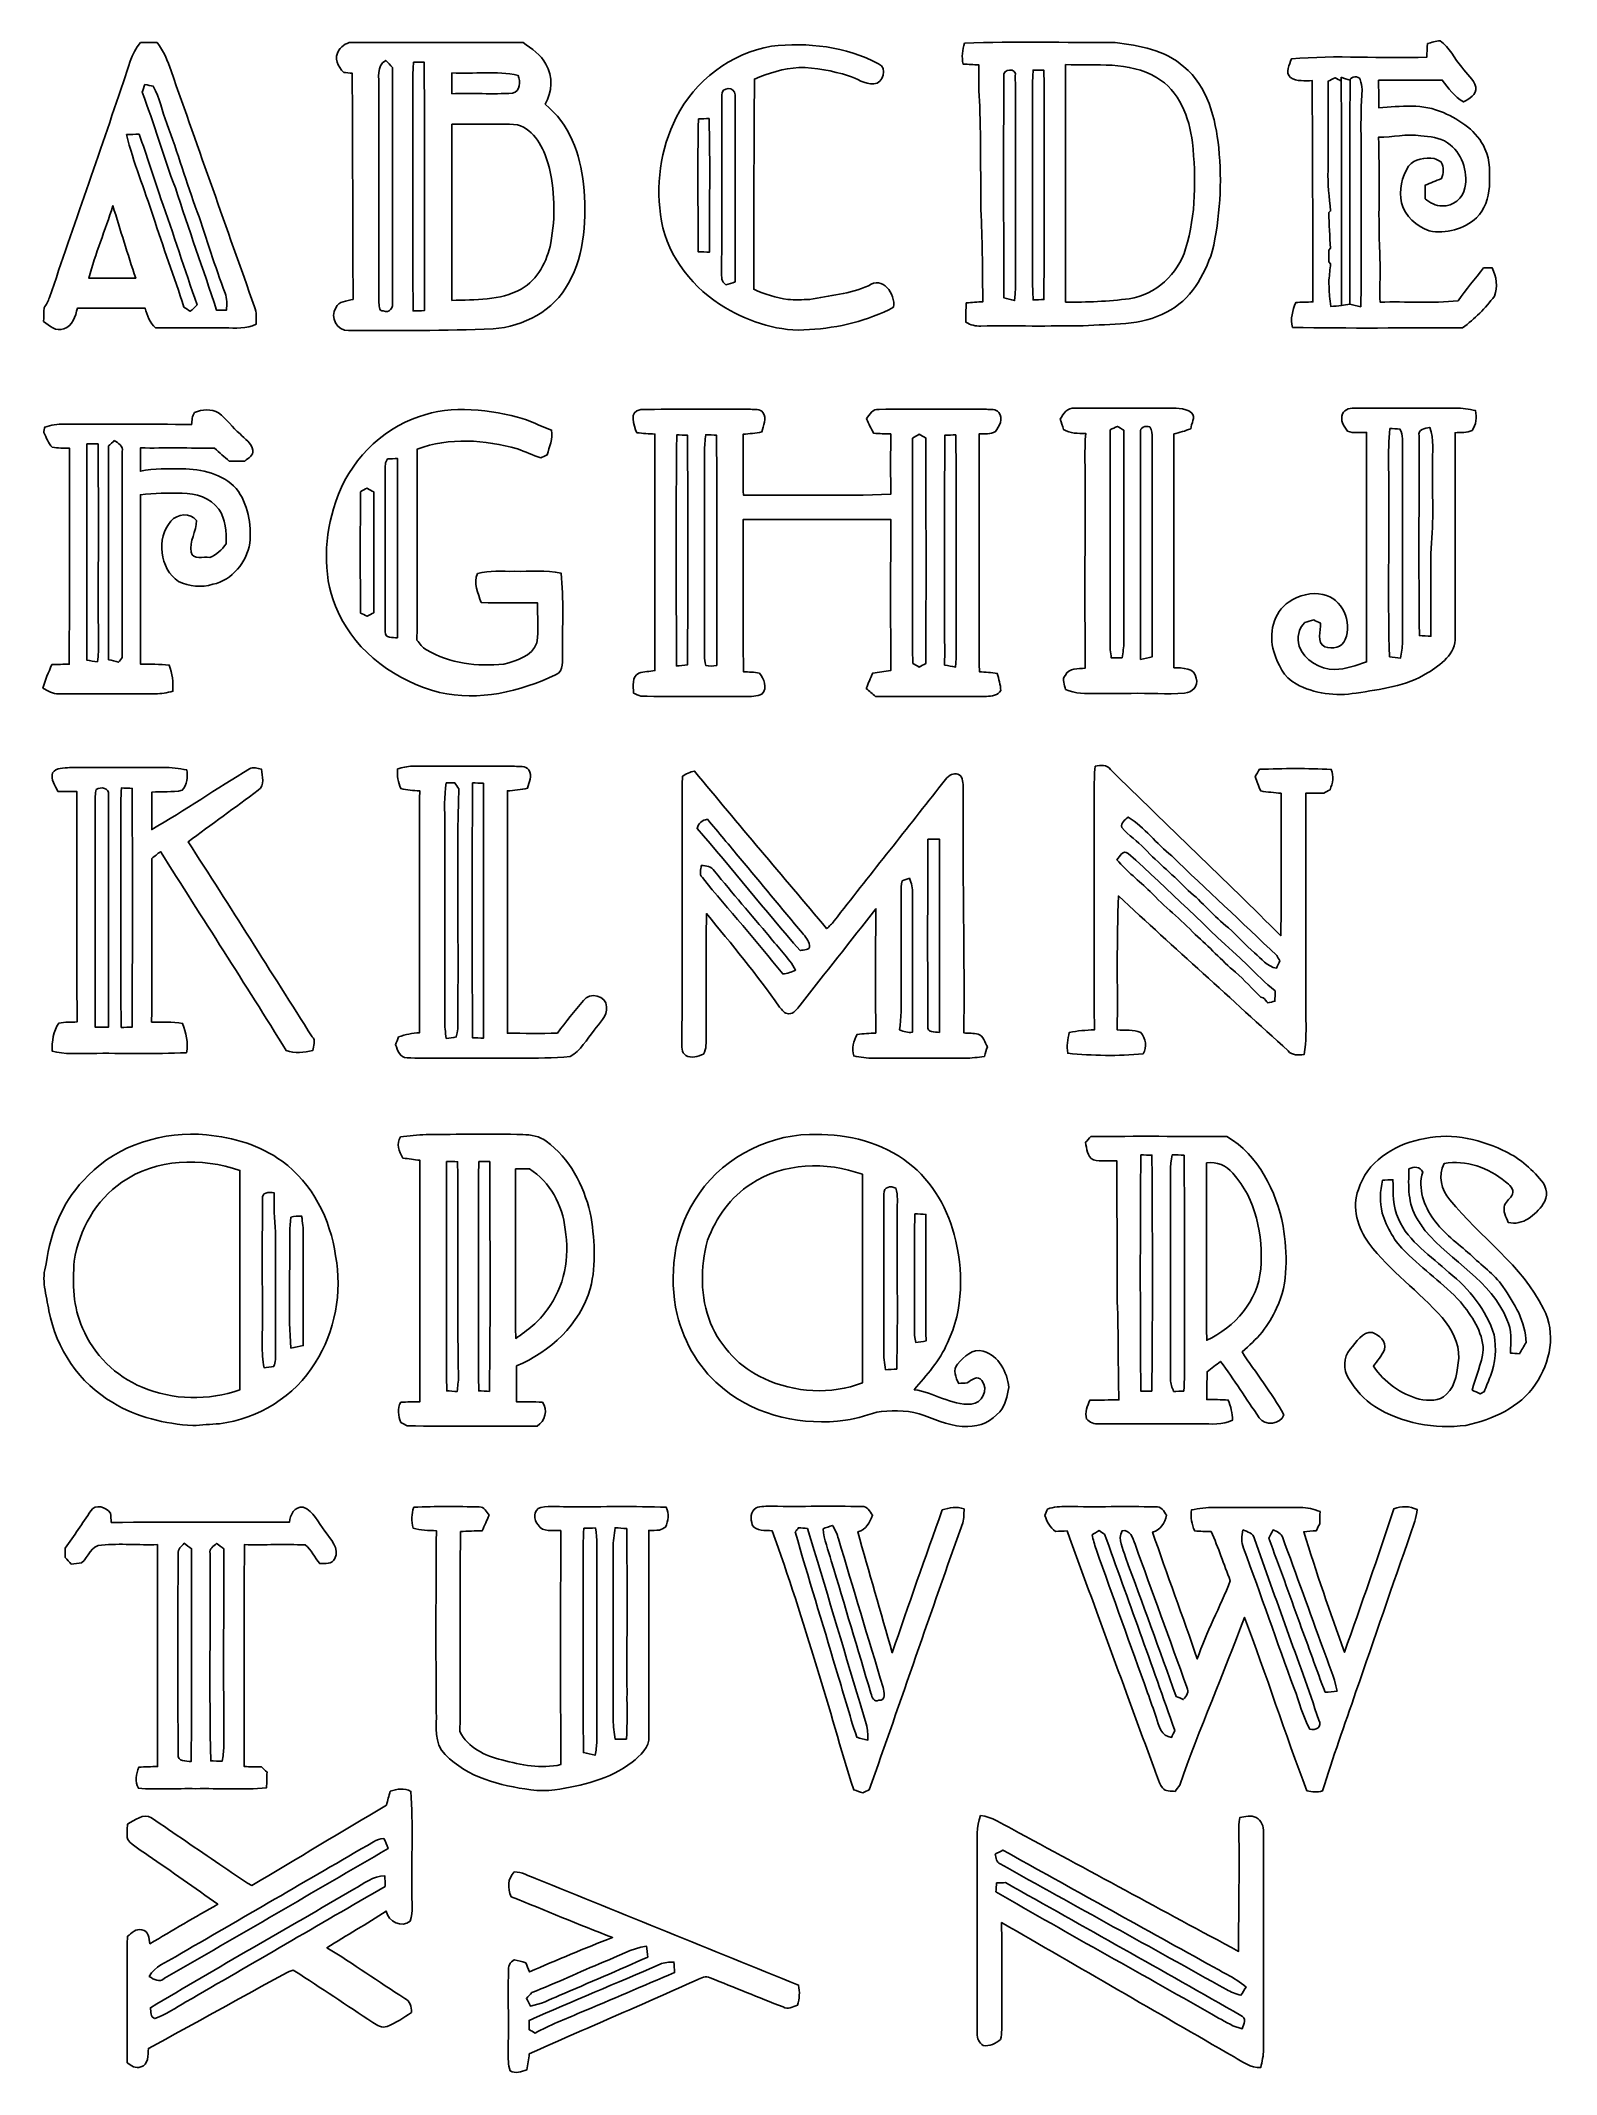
# Model space of a CAD drawing. Header units: centimetres. Extents: x -10 to 10, y -13.4 to 13.3.
import ezdxf

# ---------------------------------------------------------------- set-up
doc = ezdxf.new("R2010")
doc.units = ezdxf.units.CM
doc.header["$MEASUREMENT"] = 0
doc.layers.add('Camada 1', color=7, linetype='Continuous')

msp = doc.modelspace()

# ---------------------------------------------------------------- linework, layer by layer
at = {"layer": 'Camada 1', "color": 156}
for points, knots in [([(-8.65963, 13.32194), (-8.58766, 13.32476), (-8.51569, 13.32441), (-8.44409, 13.32123), (-8.44409, 13.32123), (-8.35765, 13.21011), (-8.30015, 13.081), (-8.25923, 12.94729), (-8.25923, 12.94729), (-7.89305, 11.9133), (-7.52934, 10.87825), (-7.16104, 9.84497), (-7.16104, 9.84497), (-7.13139, 9.77194), (-7.13809, 9.69256), (-7.13987, 9.61566), (-7.13987, 9.61566), (-7.26651, 9.54827), (-7.41186, 9.56839), (-7.54944, 9.56627), (-7.54944, 9.56627), (-7.85424, 9.56627), (-8.15869, 9.56662), (-8.46313, 9.56591), (-8.46313, 9.56591), (-8.53934, 9.63507), (-8.57567, 9.73137), (-8.60178, 9.82839), (-8.60178, 9.82839), (-8.89846, 9.82591), (-9.19479, 9.8305), (-9.49113, 9.82591), (-9.49113, 9.82591), (-9.51971, 9.72079), (-9.54792, 9.58744), (-9.67104, 9.5564), (-9.67104, 9.5564), (-9.77194, 9.51194), (-9.86119, 9.5959), (-9.93633, 9.65164), (-9.93633, 9.65164), (-9.93562, 9.71197), (-9.93422, 9.77229), (-9.92928, 9.83262), (-9.92928, 9.83262), (-9.9007, 9.8739), (-9.87636, 9.91799), (-9.86013, 9.96561), (-9.86013, 9.96561), (-9.53699, 10.91247), (-9.20502, 11.85615), (-8.88646, 12.80477), (-8.88646, 12.80477), (-8.81591, 12.97974), (-8.79545, 13.17978), (-8.65963, 13.32194)], [0, 0, 0, 0, 0.06666667, 0.06666667, 0.06666667, 0.06666667, 0.13333333, 0.13333333, 0.13333333, 0.13333333, 0.2, 0.2, 0.2, 0.2, 0.26666667, 0.26666667, 0.26666667, 0.26666667, 0.33333333, 0.33333333, 0.33333333, 0.33333333, 0.4, 0.4, 0.4, 0.4, 0.46666667, 0.46666667, 0.46666667, 0.46666667, 0.53333333, 0.53333333, 0.53333333, 0.53333333, 0.6, 0.6, 0.6, 0.6, 0.66666667, 0.66666667, 0.66666667, 0.66666667, 0.73333333, 0.73333333, 0.73333333, 0.73333333, 0.8, 0.8, 0.8, 0.8, 0.86666667, 0.86666667, 0.86666667, 0.86666667, 1, 1, 1, 1]), ([(-6.05084, 13.2214), (-6.00357, 13.2789), (-5.9376, 13.33464), (-5.85716, 13.323), (-5.85716, 13.323), (-5.11422, 13.32089), (-4.37127, 13.32618), (-3.62832, 13.32018), (-3.62832, 13.32018), (-3.51579, 13.24151), (-3.39302, 13.16354), (-3.32775, 13.03761), (-3.32775, 13.03761), (-3.23037, 12.87638), (-3.24555, 12.6693), (-3.33657, 12.50879), (-3.33657, 12.50879), (-3.0173, 12.25726), (-2.87513, 11.85192), (-2.83174, 11.45962), (-2.83174, 11.45962), (-2.79188, 11.01936), (-2.81057, 10.55017), (-3.0286, 10.154), (-3.0286, 10.154), (-3.2205, 9.79452), (-3.62126, 9.58285), (-4.0192, 9.55533), (-4.0192, 9.55533), (-4.6542, 9.52641), (-5.29061, 9.53311), (-5.92596, 9.53311), (-5.92596, 9.53311), (-6.07342, 9.52146), (-6.16973, 9.71056), (-6.09282, 9.83014), (-6.09282, 9.83014), (-6.05472, 9.92011), (-5.94501, 9.92011), (-5.86422, 9.94163), (-5.86422, 9.94163), (-5.86739, 10.93363), (-5.87092, 11.92565), (-5.87587, 12.91801), (-5.87587, 12.91801), (-5.90373, 12.92048), (-5.95948, 12.92612), (-5.98735, 12.92895), (-5.98735, 12.92895), (-6.06812, 13.00162), (-6.11786, 13.12192), (-6.05084, 13.2214)], [0, 0, 0, 0, 0.07142857, 0.07142857, 0.07142857, 0.07142857, 0.14285714, 0.14285714, 0.14285714, 0.14285714, 0.21428571, 0.21428571, 0.21428571, 0.21428571, 0.28571429, 0.28571429, 0.28571429, 0.28571429, 0.35714286, 0.35714286, 0.35714286, 0.35714286, 0.42857143, 0.42857143, 0.42857143, 0.42857143, 0.5, 0.5, 0.5, 0.5, 0.57142857, 0.57142857, 0.57142857, 0.57142857, 0.64285714, 0.64285714, 0.64285714, 0.64285714, 0.71428571, 0.71428571, 0.71428571, 0.71428571, 0.78571429, 0.78571429, 0.78571429, 0.78571429, 0.85714286, 0.85714286, 0.85714286, 0.85714286, 1, 1, 1, 1]), ([(-0.36054, 13.27255), (0.11711, 13.33182), (0.62123, 13.26585), (1.05092, 13.04254), (1.05092, 13.04254), (1.17086, 12.98715), (1.11125, 12.7829), (0.98777, 12.77831), (0.98777, 12.77831), (0.86713, 12.76843), (0.76517, 12.85134), (0.65369, 12.8845), (0.65369, 12.8845), (0.44309, 12.94977), (0.22365, 12.99703), (0.00212, 12.99139), (0.00212, 12.99139), (-0.20214, 12.98715), (-0.39546, 12.91343), (-0.58349, 12.84181), (-0.58349, 12.84181), (-0.58773, 11.9193), (-0.59407, 10.99714), (-0.5916, 10.07497), (-0.5916, 10.07497), (-0.44979, 10.00689), (-0.29739, 9.96703), (-0.14323, 9.93916), (-0.14323, 9.93916), (-0.04762, 9.93739), (0.04762, 9.93739), (0.14323, 9.94021), (0.14323, 9.94021), (0.40216, 9.99419), (0.67344, 10.01112), (0.91722, 10.12189), (0.91722, 10.12189), (1.09819, 10.25913), (1.27669, 10.01394), (1.24777, 9.83967), (1.24777, 9.83967), (0.9091, 9.65552), (0.52387, 9.56909), (0.14145, 9.54405), (0.14145, 9.54405), (-0.24765, 9.51089), (-0.63217, 9.63894), (-0.9659, 9.8312), (-0.9659, 9.8312), (-1.38219, 10.07886), (-1.71414, 10.48985), (-1.80693, 10.97138), (-1.80693, 10.97138), (-1.88524, 11.4307), (-1.82491, 11.91894), (-1.61113, 12.33557), (-1.61113, 12.33557), (-1.3723, 12.82029), (-0.89358, 13.18083), (-0.36054, 13.27255)], [0, 0, 0, 0, 0.0625, 0.0625, 0.0625, 0.0625, 0.125, 0.125, 0.125, 0.125, 0.1875, 0.1875, 0.1875, 0.1875, 0.25, 0.25, 0.25, 0.25, 0.3125, 0.3125, 0.3125, 0.3125, 0.375, 0.375, 0.375, 0.375, 0.4375, 0.4375, 0.4375, 0.4375, 0.5, 0.5, 0.5, 0.5, 0.5625, 0.5625, 0.5625, 0.5625, 0.625, 0.625, 0.625, 0.625, 0.6875, 0.6875, 0.6875, 0.6875, 0.75, 0.75, 0.75, 0.75, 0.8125, 0.8125, 0.8125, 0.8125, 0.875, 0.875, 0.875, 0.875, 1, 1, 1, 1]), ([(2.18227, 13.31559), (2.84232, 13.33676), (3.50378, 13.32229), (4.16453, 13.32052), (4.16453, 13.32052), (4.48098, 13.27996), (4.82035, 13.22492), (5.0673, 13.00409), (5.0673, 13.00409), (5.38056, 12.74445), (5.48604, 12.325), (5.52626, 11.93729), (5.52626, 11.93729), (5.57281, 11.4815), (5.54284, 11.01936), (5.44194, 10.57275), (5.44194, 10.57275), (5.33435, 10.25277), (5.15654, 9.92645), (4.83904, 9.77511), (4.83904, 9.77511), (4.50461, 9.5885), (4.11091, 9.62271), (3.74261, 9.59555), (3.74261, 9.59555), (3.29423, 9.58814), (2.84551, 9.59414), (2.39713, 9.59167), (2.39713, 9.59167), (2.32692, 9.58708), (2.25989, 9.60613), (2.20027, 9.64106), (2.20027, 9.64106), (2.19816, 9.72608), (2.1992, 9.81075), (2.20486, 9.89506), (2.20486, 9.89506), (2.27753, 9.90282), (2.35055, 9.9074), (2.42393, 9.91058), (2.42393, 9.91058), (2.4144, 10.2877), (2.42181, 10.66553), (2.39959, 11.04194), (2.39959, 11.04194), (2.39148, 11.52277), (2.39606, 12.00396), (2.38195, 12.4848), (2.38195, 12.4848), (2.36431, 12.66507), (2.37067, 12.84604), (2.37067, 13.02667), (2.37067, 13.02667), (2.30116, 13.02985), (2.23202, 13.03408), (2.16322, 13.03867), (2.16322, 13.03867), (2.13995, 13.1318), (2.15759, 13.22528), (2.18227, 13.31559)], [0, 0, 0, 0, 0.0625, 0.0625, 0.0625, 0.0625, 0.125, 0.125, 0.125, 0.125, 0.1875, 0.1875, 0.1875, 0.1875, 0.25, 0.25, 0.25, 0.25, 0.3125, 0.3125, 0.3125, 0.3125, 0.375, 0.375, 0.375, 0.375, 0.4375, 0.4375, 0.4375, 0.4375, 0.5, 0.5, 0.5, 0.5, 0.5625, 0.5625, 0.5625, 0.5625, 0.625, 0.625, 0.625, 0.625, 0.6875, 0.6875, 0.6875, 0.6875, 0.75, 0.75, 0.75, 0.75, 0.8125, 0.8125, 0.8125, 0.8125, 0.875, 0.875, 0.875, 0.875, 1, 1, 1, 1]), ([(8.27405, 13.30783), (8.32838, 13.32229), (8.38234, 13.34276), (8.4395, 13.34629), (8.4395, 13.34629), (8.56509, 13.25845), (8.62434, 13.10852), (8.72596, 12.99668), (8.72596, 12.99668), (8.78662, 12.90954), (8.88152, 12.84005), (8.91151, 12.73492), (8.91151, 12.73492), (8.92527, 12.63227), (8.82015, 12.58216), (8.74713, 12.53948), (8.74713, 12.53948), (8.6307, 12.60933), (8.54709, 12.71834), (8.46878, 12.82664), (8.46878, 12.82664), (8.18902, 12.827), (7.90963, 12.82734), (7.63023, 12.82629), (7.63023, 12.82629), (7.62987, 12.70493), (7.63447, 12.58358), (7.63447, 12.46222), (7.63447, 12.46222), (7.91632, 12.48515), (8.21655, 12.51972), (8.48218, 12.39978), (8.48218, 12.39978), (8.70584, 12.30171), (8.9288, 12.1546), (9.02935, 11.92247), (9.02935, 11.92247), (9.10483, 11.7683), (9.09177, 11.59262), (9.08826, 11.42576), (9.08826, 11.42576), (9.07767, 11.27653), (9.02616, 11.12273), (8.91962, 11.01407), (8.91962, 11.01407), (8.75205, 10.8659), (8.51746, 10.80311), (8.29768, 10.84226), (8.29768, 10.84226), (8.12977, 10.9033), (7.97806, 11.03488), (7.92938, 11.21163), (7.92938, 11.21163), (7.90187, 11.37496), (7.92726, 11.55594), (8.02462, 11.69317), (8.02462, 11.69317), (8.10436, 11.79759), (8.24159, 11.80923), (8.36295, 11.79759), (8.36295, 11.79759), (8.38588, 11.7856), (8.43209, 11.7616), (8.45538, 11.74962), (8.45538, 11.74962), (8.48783, 11.6787), (8.48676, 11.60285), (8.45643, 11.53125), (8.45643, 11.53125), (8.38412, 11.50338), (8.31249, 11.47445), (8.24194, 11.44305), (8.24194, 11.44305), (8.24159, 11.38413), (8.24123, 11.32522), (8.24089, 11.2663), (8.24089, 11.2663), (8.30862, 11.22045), (8.37952, 11.16435), (8.46737, 11.17423), (8.46737, 11.17423), (8.60918, 11.15836), (8.73936, 11.27689), (8.76545, 11.4113), (8.76545, 11.4113), (8.80921, 11.63037), (8.72666, 11.87767), (8.53581, 12.0022), (8.53581, 12.0022), (8.43455, 12.07735), (8.30438, 12.08051), (8.18444, 12.09498), (8.18444, 12.09498), (7.99889, 12.1232), (7.81437, 12.07629), (7.62881, 12.07487), (7.62881, 12.07487), (7.6447, 11.62473), (7.62952, 11.17423), (7.63834, 10.72409), (7.63834, 10.72409), (7.65739, 10.45174), (7.6447, 10.17869), (7.64857, 9.906), (7.64857, 9.906), (7.99112, 9.91622), (8.33542, 9.8873), (8.67692, 9.92399), (8.67692, 9.92399), (8.78134, 10.07356), (8.89952, 10.21256), (9.01135, 10.3565), (9.01135, 10.3565), (9.04909, 10.35685), (9.08755, 10.35685), (9.126, 10.35685), (9.126, 10.35685), (9.17751, 10.24254), (9.20467, 10.1039), (9.15351, 9.98502), (9.15351, 9.98502), (9.03922, 9.8238), (8.89212, 9.68728), (8.73512, 9.56803), (8.73512, 9.56803), (7.98971, 9.5698), (7.24393, 9.55709), (6.49886, 9.57403), (6.49886, 9.57403), (6.46394, 9.68516), (6.49886, 9.79663), (6.53908, 9.9007), (6.53908, 9.9007), (6.61458, 9.90494), (6.69042, 9.90706), (6.76663, 9.90811), (6.76663, 9.90811), (6.76733, 10.87931), (6.75745, 11.85015), (6.7571, 12.82099), (6.7571, 12.82099), (6.6615, 12.81888), (6.55567, 12.80759), (6.471, 12.86016), (6.471, 12.86016), (6.39655, 12.92789), (6.45759, 13.03055), (6.48299, 13.10675), (6.48299, 13.10675), (7.0746, 13.16037), (7.67009, 13.10852), (8.26311, 13.12791), (8.26311, 13.12791), (8.26557, 13.18789), (8.26947, 13.24786), (8.27405, 13.30783)], [0, 0, 0, 0, 0.025, 0.025, 0.025, 0.025, 0.05, 0.05, 0.05, 0.05, 0.075, 0.075, 0.075, 0.075, 0.1, 0.1, 0.1, 0.1, 0.125, 0.125, 0.125, 0.125, 0.15, 0.15, 0.15, 0.15, 0.175, 0.175, 0.175, 0.175, 0.2, 0.2, 0.2, 0.2, 0.225, 0.225, 0.225, 0.225, 0.25, 0.25, 0.25, 0.25, 0.275, 0.275, 0.275, 0.275, 0.3, 0.3, 0.3, 0.3, 0.325, 0.325, 0.325, 0.325, 0.35, 0.35, 0.35, 0.35, 0.375, 0.375, 0.375, 0.375, 0.4, 0.4, 0.4, 0.4, 0.425, 0.425, 0.425, 0.425, 0.45, 0.45, 0.45, 0.45, 0.475, 0.475, 0.475, 0.475, 0.5, 0.5, 0.5, 0.5, 0.525, 0.525, 0.525, 0.525, 0.55, 0.55, 0.55, 0.55, 0.575, 0.575, 0.575, 0.575, 0.6, 0.6, 0.6, 0.6, 0.625, 0.625, 0.625, 0.625, 0.65, 0.65, 0.65, 0.65, 0.675, 0.675, 0.675, 0.675, 0.7, 0.7, 0.7, 0.7, 0.725, 0.725, 0.725, 0.725, 0.75, 0.75, 0.75, 0.75, 0.775, 0.775, 0.775, 0.775, 0.8, 0.8, 0.8, 0.8, 0.825, 0.825, 0.825, 0.825, 0.85, 0.85, 0.85, 0.85, 0.875, 0.875, 0.875, 0.875, 0.9, 0.9, 0.9, 0.9, 0.925, 0.925, 0.925, 0.925, 0.95, 0.95, 0.95, 0.95, 1, 1, 1, 1]), ([(-5.52555, 12.73492), (-5.52555, 12.73492), (-5.52555, 12.73492), (-5.52555, 12.73492), (-5.52555, 12.73492), (-5.5245, 11.79407), (-5.5252, 10.8532), (-5.5252, 9.91234), (-5.5252, 9.91234), (-5.5185, 9.87143), (-5.53332, 9.78323), (-5.46664, 9.78958), (-5.46664, 9.78958), (-5.38373, 9.75077), (-5.33223, 9.84144), (-5.34634, 9.91411), (-5.34634, 9.91411), (-5.34634, 10.94034), (-5.34634, 11.96657), (-5.34599, 12.99245), (-5.34599, 12.99245), (-5.37562, 13.02419), (-5.40561, 13.05594), (-5.43524, 13.08734), (-5.43524, 13.08734), (-5.56119, 13.01009), (-5.52062, 12.85804), (-5.52555, 12.73492)], [0, 0, 0, 0, 0.125, 0.125, 0.125, 0.125, 0.25, 0.25, 0.25, 0.25, 0.375, 0.375, 0.375, 0.375, 0.5, 0.5, 0.5, 0.5, 0.625, 0.625, 0.625, 0.625, 0.75, 0.75, 0.75, 0.75, 1, 1, 1, 1]), ([(-5.06764, 13.06476), (-5.06764, 13.06476), (-5.06764, 13.06476), (-5.06764, 13.06476), (-5.06764, 13.06476), (-5.08811, 12.84957), (-5.07576, 12.63261), (-5.07858, 12.41671), (-5.07858, 12.41671), (-5.07541, 11.54112), (-5.08528, 10.66587), (-5.07364, 9.79064), (-5.07364, 9.79064), (-5.02462, 9.79099), (-4.97521, 9.7924), (-4.92583, 9.79382), (-4.92583, 9.79382), (-4.9269, 10.8839), (-4.91701, 11.97433), (-4.93077, 13.06407), (-4.93077, 13.06407), (-4.965, 13.06407), (-5.03344, 13.06476), (-5.06764, 13.06476)], [0, 0, 0, 0, 0.14285714, 0.14285714, 0.14285714, 0.14285714, 0.28571429, 0.28571429, 0.28571429, 0.28571429, 0.42857143, 0.42857143, 0.42857143, 0.42857143, 0.57142857, 0.57142857, 0.57142857, 0.57142857, 0.71428571, 0.71428571, 0.71428571, 0.71428571, 1, 1, 1, 1]), ([(-4.56388, 12.92154), (-4.56388, 12.92154), (-4.56388, 12.92154), (-4.56388, 12.92154), (-4.56388, 12.92154), (-4.56388, 12.83052), (-4.56423, 12.73986), (-4.56459, 12.64884), (-4.56459, 12.64884), (-4.29823, 12.65413), (-4.03153, 12.6425), (-3.7659, 12.65342), (-3.7659, 12.65342), (-3.66182, 12.68412), (-3.66253, 12.80477), (-3.69217, 12.88979), (-3.69217, 12.88979), (-3.97862, 12.95082), (-4.27355, 12.90742), (-4.56388, 12.92154)], [0, 0, 0, 0, 0.16666667, 0.16666667, 0.16666667, 0.16666667, 0.33333333, 0.33333333, 0.33333333, 0.33333333, 0.5, 0.5, 0.5, 0.5, 0.66666667, 0.66666667, 0.66666667, 0.66666667, 1, 1, 1, 1]), ([(2.69804, 12.87426), (2.69804, 12.87426), (2.69804, 12.87426), (2.69804, 12.87426), (2.69804, 12.87426), (2.69487, 11.90377), (2.69662, 10.93328), (2.69733, 9.96244), (2.69733, 9.96244), (2.7446, 9.95009), (2.79188, 9.9381), (2.83986, 9.92645), (2.83986, 9.92645), (2.86208, 10.15612), (2.84726, 10.38683), (2.85114, 10.6172), (2.85114, 10.6172), (2.85043, 11.37073), (2.85326, 12.12461), (2.84973, 12.8785), (2.84973, 12.8785), (2.87725, 12.9921), (2.67687, 12.98398), (2.69804, 12.87426)], [0, 0, 0, 0, 0.14285714, 0.14285714, 0.14285714, 0.14285714, 0.28571429, 0.28571429, 0.28571429, 0.28571429, 0.42857143, 0.42857143, 0.42857143, 0.42857143, 0.57142857, 0.57142857, 0.57142857, 0.57142857, 0.71428571, 0.71428571, 0.71428571, 0.71428571, 1, 1, 1, 1]), ([(3.07552, 11.64237), (3.07552, 11.64237), (3.07552, 11.64237), (3.07552, 11.64237), (3.07552, 11.64237), (3.08081, 11.07369), (3.06492, 10.50431), (3.08363, 9.93563), (3.08363, 9.93563), (3.11925, 9.93668), (3.19017, 9.93845), (3.22579, 9.93916), (3.22579, 9.93916), (3.2332, 10.94528), (3.23074, 11.95175), (3.22686, 12.95788), (3.22686, 12.95788), (3.19088, 12.95823), (3.11925, 12.95964), (3.08327, 12.96034), (3.08327, 12.96034), (3.06563, 12.52149), (3.0801, 12.08158), (3.07552, 11.64237)], [0, 0, 0, 0, 0.14285714, 0.14285714, 0.14285714, 0.14285714, 0.28571429, 0.28571429, 0.28571429, 0.28571429, 0.42857143, 0.42857143, 0.42857143, 0.42857143, 0.57142857, 0.57142857, 0.57142857, 0.57142857, 0.71428571, 0.71428571, 0.71428571, 0.71428571, 1, 1, 1, 1]), ([(3.51048, 13.0309), (3.51048, 13.0309), (3.51048, 13.0309), (3.51048, 13.0309), (3.51048, 13.0309), (3.51119, 11.9895), (3.51084, 10.94809), (3.51048, 9.90635), (3.51048, 9.90635), (3.79095, 9.90211), (4.07175, 9.91622), (4.34974, 9.9508), (4.34974, 9.9508), (4.69723, 10.00619), (4.99073, 10.27288), (5.09057, 10.60838), (5.09057, 10.60838), (5.22958, 11.05923), (5.22676, 11.54182), (5.18054, 12.00679), (5.18054, 12.00679), (5.13927, 12.33557), (5.00909, 12.69047), (4.70641, 12.86298), (4.70641, 12.86298), (4.34552, 13.07465), (3.91054, 13.01926), (3.51048, 13.0309)], [0, 0, 0, 0, 0.125, 0.125, 0.125, 0.125, 0.25, 0.25, 0.25, 0.25, 0.375, 0.375, 0.375, 0.375, 0.5, 0.5, 0.5, 0.5, 0.625, 0.625, 0.625, 0.625, 0.75, 0.75, 0.75, 0.75, 1, 1, 1, 1]), ([(7.13809, 12.86403), (7.13809, 12.86403), (7.13809, 12.86403), (7.13809, 12.86403), (7.13809, 12.86403), (7.13809, 12.85169), (7.13846, 12.82734), (7.1388, 12.815), (7.1388, 12.815), (7.11834, 12.82559), (7.07707, 12.84675), (7.0566, 12.85733), (7.0566, 12.85733), (7.03403, 12.84639), (6.98958, 12.82488), (6.96701, 12.8143), (6.96701, 12.8143), (6.96277, 12.42306), (6.96701, 12.03219), (6.96489, 11.64096), (6.96489, 11.64096), (6.95747, 11.46209), (6.97971, 11.2843), (6.99805, 11.10684), (6.99805, 11.10684), (6.99805, 11.10684), (6.97547, 11.08498), (6.97547, 11.08498), (6.97547, 11.08498), (6.97511, 10.92764), (6.98958, 10.77101), (6.99523, 10.61402), (6.99523, 10.61402), (6.99523, 10.61402), (6.97688, 10.59109), (6.97688, 10.59109), (6.97688, 10.59109), (6.97688, 10.53888), (6.97688, 10.48667), (6.97688, 10.43446), (6.97688, 10.43446), (6.97688, 10.43446), (6.99769, 10.41188), (6.99769, 10.41188), (6.99769, 10.41188), (6.99135, 10.34026), (6.98393, 10.26865), (6.97618, 10.19704), (6.97618, 10.19704), (6.97759, 10.12648), (6.97971, 10.05557), (6.98465, 9.98502), (6.98465, 9.98502), (6.98958, 9.93951), (6.99452, 9.894), (6.99981, 9.84849), (6.99981, 9.84849), (7.04639, 9.85237), (7.09329, 9.8566), (7.14021, 9.86155), (7.14021, 9.86155), (7.17761, 9.86683), (7.21535, 9.87212), (7.25311, 9.87707), (7.25311, 9.87707), (7.30003, 9.86508), (7.3473, 9.85448), (7.39527, 9.84462), (7.39527, 9.84462), (7.40587, 10.0905), (7.3988, 10.33709), (7.40021, 10.58333), (7.40021, 10.58333), (7.40056, 10.88918), (7.40092, 11.1947), (7.40021, 11.50055), (7.40021, 11.50055), (7.40974, 11.90166), (7.38222, 12.30453), (7.41539, 12.70423), (7.41539, 12.70423), (7.40798, 12.74762), (7.39916, 12.79066), (7.38893, 12.83335), (7.38893, 12.83335), (7.36988, 12.88944), (7.26227, 12.87921), (7.25523, 12.82453), (7.25523, 12.82453), (7.21606, 12.83757), (7.1769, 12.85063), (7.13809, 12.86403)], [0, 0, 0, 0, 0.04166667, 0.04166667, 0.04166667, 0.04166667, 0.08333333, 0.08333333, 0.08333333, 0.08333333, 0.125, 0.125, 0.125, 0.125, 0.16666667, 0.16666667, 0.16666667, 0.16666667, 0.20833333, 0.20833333, 0.20833333, 0.20833333, 0.25, 0.25, 0.25, 0.25, 0.29166667, 0.29166667, 0.29166667, 0.29166667, 0.33333333, 0.33333333, 0.33333333, 0.33333333, 0.375, 0.375, 0.375, 0.375, 0.41666667, 0.41666667, 0.41666667, 0.41666667, 0.45833333, 0.45833333, 0.45833333, 0.45833333, 0.5, 0.5, 0.5, 0.5, 0.54166667, 0.54166667, 0.54166667, 0.54166667, 0.58333333, 0.58333333, 0.58333333, 0.58333333, 0.625, 0.625, 0.625, 0.625, 0.66666667, 0.66666667, 0.66666667, 0.66666667, 0.70833333, 0.70833333, 0.70833333, 0.70833333, 0.75, 0.75, 0.75, 0.75, 0.79166667, 0.79166667, 0.79166667, 0.79166667, 0.83333333, 0.83333333, 0.83333333, 0.83333333, 0.875, 0.875, 0.875, 0.875, 0.91666667, 0.91666667, 0.91666667, 0.91666667, 1, 1, 1, 1]), ([(7.13809, 12.86403), (7.1769, 12.85063), (7.21606, 12.83757), (7.25523, 12.82453), (7.25523, 12.82453), (7.24817, 11.84204), (7.2524, 10.85956), (7.25311, 9.87707), (7.25311, 9.87707), (7.21535, 9.87212), (7.17761, 9.86683), (7.14021, 9.86155), (7.14021, 9.86155), (7.14021, 10.84615), (7.14268, 11.83075), (7.1388, 12.815), (7.1388, 12.815), (7.13846, 12.82734), (7.13809, 12.85169), (7.13809, 12.86403)], [0, 0, 0, 0, 0.16666667, 0.16666667, 0.16666667, 0.16666667, 0.33333333, 0.33333333, 0.33333333, 0.33333333, 0.5, 0.5, 0.5, 0.5, 0.66666667, 0.66666667, 0.66666667, 0.66666667, 1, 1, 1, 1]), ([(-8.60354, 12.76808), (-8.60354, 12.76808), (-8.60354, 12.76808), (-8.60354, 12.76808), (-8.60354, 12.76808), (-8.61271, 12.74339), (-8.63141, 12.694), (-8.64058, 12.6693), (-8.64058, 12.6693), (-8.48006, 12.25408), (-8.36083, 11.82404), (-8.20278, 11.40777), (-8.20278, 11.40777), (-8.02957, 10.86908), (-7.83483, 10.3378), (-7.66092, 9.79946), (-7.66092, 9.79946), (-7.61717, 9.7991), (-7.57378, 9.79875), (-7.53004, 9.7984), (-7.53004, 9.7984), (-7.52651, 9.8739), (-7.51945, 9.95221), (-7.54698, 10.02452), (-7.54698, 10.02452), (-7.68349, 10.3759), (-7.78932, 10.73855), (-7.91386, 11.0945), (-7.91386, 11.0945), (-8.05885, 11.47726), (-8.16856, 11.87238), (-8.31497, 12.25444), (-8.31497, 12.25444), (-8.37741, 12.41671), (-8.40881, 12.5924), (-8.49312, 12.74586), (-8.49312, 12.74586), (-8.52946, 12.75503), (-8.5665, 12.76244), (-8.60354, 12.76808)], [0, 0, 0, 0, 0.09090909, 0.09090909, 0.09090909, 0.09090909, 0.18181818, 0.18181818, 0.18181818, 0.18181818, 0.27272727, 0.27272727, 0.27272727, 0.27272727, 0.36363636, 0.36363636, 0.36363636, 0.36363636, 0.45454545, 0.45454545, 0.45454545, 0.45454545, 0.54545455, 0.54545455, 0.54545455, 0.54545455, 0.63636364, 0.63636364, 0.63636364, 0.63636364, 0.72727273, 0.72727273, 0.72727273, 0.72727273, 0.81818182, 0.81818182, 0.81818182, 0.81818182, 1, 1, 1, 1]), ([(-1.01247, 12.62838), (-1.01247, 12.62838), (-1.01247, 12.62838), (-1.01247, 12.62838), (-1.01247, 12.62838), (-1.01669, 11.85262), (-1.01106, 11.07686), (-1.01494, 10.30146), (-1.01494, 10.30146), (-1.01353, 10.24184), (-1.022, 10.16776), (-0.95849, 10.13566), (-0.95849, 10.13566), (-0.91792, 10.14589), (-0.87736, 10.15787), (-0.83714, 10.17164), (-0.83714, 10.17164), (-0.83784, 10.99185), (-0.83361, 11.81276), (-0.83855, 12.63297), (-0.83855, 12.63297), (-0.83361, 12.74938), (-1.02376, 12.74091), (-1.01247, 12.62838)], [0, 0, 0, 0, 0.14285714, 0.14285714, 0.14285714, 0.14285714, 0.28571429, 0.28571429, 0.28571429, 0.28571429, 0.42857143, 0.42857143, 0.42857143, 0.42857143, 0.57142857, 0.57142857, 0.57142857, 0.57142857, 0.71428571, 0.71428571, 0.71428571, 0.71428571, 1, 1, 1, 1]), ([(-1.31903, 12.31723), (-1.31903, 12.31723), (-1.31903, 12.31723), (-1.31903, 12.31723), (-1.31903, 12.31723), (-1.33349, 11.73444), (-1.32221, 11.15094), (-1.32467, 10.56816), (-1.32467, 10.56816), (-1.27458, 10.5664), (-1.22414, 10.56534), (-1.17369, 10.56498), (-1.17369, 10.56498), (-1.17615, 11.15025), (-1.16451, 11.73585), (-1.17968, 12.32111), (-1.17968, 12.32111), (-1.22624, 12.32005), (-1.27282, 12.31864), (-1.31903, 12.31723)], [0, 0, 0, 0, 0.16666667, 0.16666667, 0.16666667, 0.16666667, 0.33333333, 0.33333333, 0.33333333, 0.33333333, 0.5, 0.5, 0.5, 0.5, 0.66666667, 0.66666667, 0.66666667, 0.66666667, 1, 1, 1, 1]), ([(-8.84413, 12.1098), (-8.84413, 12.1098), (-8.84413, 12.1098), (-8.84413, 12.1098), (-8.84413, 12.1098), (-8.75629, 11.74255), (-8.6113, 11.39295), (-8.49312, 11.03488), (-8.49312, 11.03488), (-8.36753, 10.63377), (-8.21795, 10.24078), (-8.08919, 9.84037), (-8.08919, 9.84037), (-8.06838, 9.82662), (-8.0271, 9.7991), (-8.00629, 9.78534), (-8.00629, 9.78534), (-7.9763, 9.81321), (-7.94596, 9.84108), (-7.91597, 9.86895), (-7.91597, 9.86895), (-8.0772, 10.33391), (-8.2303, 10.80205), (-8.39187, 11.26701), (-8.39187, 11.26701), (-8.48748, 11.54958), (-8.57884, 11.83393), (-8.68009, 12.11509), (-8.68009, 12.11509), (-8.73478, 12.11367), (-8.78945, 12.11192), (-8.84413, 12.1098)], [0, 0, 0, 0, 0.11111111, 0.11111111, 0.11111111, 0.11111111, 0.22222222, 0.22222222, 0.22222222, 0.22222222, 0.33333333, 0.33333333, 0.33333333, 0.33333333, 0.44444444, 0.44444444, 0.44444444, 0.44444444, 0.55555556, 0.55555556, 0.55555556, 0.55555556, 0.66666667, 0.66666667, 0.66666667, 0.66666667, 0.77777778, 0.77777778, 0.77777778, 0.77777778, 1, 1, 1, 1]), ([(-4.56388, 12.24738), (-4.56388, 12.24738), (-4.56388, 12.24738), (-4.56388, 12.24738), (-4.56388, 12.24738), (-4.56494, 11.4748), (-4.56352, 10.70186), (-4.56459, 9.92928), (-4.56459, 9.92928), (-4.25908, 9.93951), (-3.9303, 9.92328), (-3.65441, 10.07674), (-3.65441, 10.07674), (-3.43217, 10.20091), (-3.31045, 10.44257), (-3.26319, 10.68458), (-3.26319, 10.68458), (-3.1997, 11.02818), (-3.20745, 11.38837), (-3.29635, 11.72703), (-3.29635, 11.72703), (-3.3595, 11.93658), (-3.47661, 12.17048), (-3.69992, 12.24103), (-3.69992, 12.24103), (-3.98744, 12.2562), (-4.27601, 12.24244), (-4.56388, 12.24738)], [0, 0, 0, 0, 0.125, 0.125, 0.125, 0.125, 0.25, 0.25, 0.25, 0.25, 0.375, 0.375, 0.375, 0.375, 0.5, 0.5, 0.5, 0.5, 0.625, 0.625, 0.625, 0.625, 0.75, 0.75, 0.75, 0.75, 1, 1, 1, 1]), ([(-9.34155, 10.22138), (-9.34155, 10.22138), (-9.34155, 10.22138), (-9.34155, 10.22138), (-9.34155, 10.22138), (-9.13553, 10.22244), (-8.92986, 10.22244), (-8.72384, 10.22103), (-8.72384, 10.22103), (-8.83002, 10.53641), (-8.92563, 10.85532), (-9.02441, 11.17317), (-9.02441, 11.17317), (-9.12636, 10.85461), (-9.25407, 10.54452), (-9.34155, 10.22138)], [0, 0, 0, 0, 0.2, 0.2, 0.2, 0.2, 0.4, 0.4, 0.4, 0.4, 0.6, 0.6, 0.6, 0.6, 1, 1, 1, 1]), ([(-7.94949, 8.45326), (-7.85213, 8.49841), (-7.729, 8.50088), (-7.6334, 8.44973), (-7.6334, 8.44973), (-7.53075, 8.36612), (-7.45137, 8.25782), (-7.35083, 8.17174), (-7.35083, 8.17174), (-7.28732, 8.10718), (-7.20054, 8.05109), (-7.18255, 7.95619), (-7.18255, 7.95619), (-7.16986, 7.88704), (-7.24782, 7.85495), (-7.28768, 7.81368), (-7.28768, 7.81368), (-7.35646, 7.8119), (-7.42526, 7.81085), (-7.49406, 7.81227), (-7.49406, 7.81227), (-7.55896, 7.8694), (-7.62316, 7.92691), (-7.68631, 7.98547), (-7.68631, 7.98547), (-8.01193, 7.98723), (-8.3372, 7.98617), (-8.66281, 7.98653), (-8.66281, 7.98653), (-8.66281, 7.88492), (-8.66281, 7.78298), (-8.66175, 7.68139), (-8.66175, 7.68139), (-8.48147, 7.71983), (-8.29591, 7.71102), (-8.11283, 7.71243), (-8.11283, 7.71243), (-7.85777, 7.71384), (-7.58084, 7.64538), (-7.40197, 7.45277), (-7.40197, 7.45277), (-7.2457, 7.25311), (-7.20019, 6.98253), (-7.22241, 6.73452), (-7.22241, 6.73452), (-7.26617, 6.48334), (-7.45313, 6.24981), (-7.70819, 6.19266), (-7.70819, 6.19266), (-7.85812, 6.14503), (-8.02075, 6.16866), (-8.16327, 6.22828), (-8.16327, 6.22828), (-8.41021, 6.39974), (-8.45572, 6.79767), (-8.26099, 7.02451), (-8.26099, 7.02451), (-8.18091, 7.12187), (-8.00206, 7.14233), (-7.9262, 7.03085), (-7.9262, 7.03085), (-7.92339, 6.88833), (-8.02322, 6.75781), (-7.99676, 6.61563), (-7.99676, 6.61563), (-7.97595, 6.50592), (-7.83061, 6.56624), (-7.75124, 6.54507), (-7.75124, 6.54507), (-7.66022, 6.58142), (-7.58789, 6.64703), (-7.53392, 6.72747), (-7.53392, 6.72747), (-7.53463, 6.88304), (-7.53709, 7.05131), (-7.63164, 7.1829), (-7.63164, 7.1829), (-7.74417, 7.32966), (-7.93361, 7.39104), (-8.11318, 7.39104), (-8.11318, 7.39104), (-8.29627, 7.39281), (-8.48042, 7.39668), (-8.66245, 7.37022), (-8.66245, 7.37022), (-8.66245, 6.62693), (-8.66493, 5.88327), (-8.66104, 5.13997), (-8.66104, 5.13997), (-8.5351, 5.14173), (-8.40916, 5.14244), (-8.28357, 5.13079), (-8.28357, 5.13079), (-8.24582, 5.01967), (-8.22748, 4.90254), (-8.23595, 4.78472), (-8.23595, 4.78472), (-8.3118, 4.76815), (-8.38835, 4.75085), (-8.46666, 4.75226), (-8.46666, 4.75226), (-8.89035, 4.75368), (-9.31403, 4.75226), (-9.73772, 4.75297), (-9.73772, 4.75297), (-9.81498, 4.74802), (-9.8813, 4.79212), (-9.94586, 4.8274), (-9.94586, 4.8274), (-9.91799, 4.93465), (-9.87213, 5.03555), (-9.82803, 5.13644), (-9.82803, 5.13644), (-9.75183, 5.13891), (-9.67563, 5.14066), (-9.59943, 5.14103), (-9.59943, 5.14103), (-9.5952, 6.08858), (-9.59908, 7.0365), (-9.59767, 7.98442), (-9.59767, 7.98442), (-9.67281, 7.98653), (-9.74866, 7.98195), (-9.82309, 7.9957), (-9.82309, 7.9957), (-9.87636, 8.04897), (-9.89824, 8.12411), (-9.93457, 8.18832), (-9.93457, 8.18832), (-9.9314, 8.20702), (-9.9254, 8.2437), (-9.92222, 8.2624), (-9.92222, 8.2624), (-9.83896, 8.28357), (-9.7543, 8.30438), (-9.66716, 8.30015), (-9.66716, 8.30015), (-9.10836, 8.29522), (-8.54886, 8.30438), (-7.99006, 8.29486), (-7.99006, 8.29486), (-7.983, 8.34918), (-7.983, 8.40705), (-7.94949, 8.45326)], [0, 0, 0, 0, 0.02702703, 0.02702703, 0.02702703, 0.02702703, 0.05405405, 0.05405405, 0.05405405, 0.05405405, 0.08108108, 0.08108108, 0.08108108, 0.08108108, 0.10810811, 0.10810811, 0.10810811, 0.10810811, 0.13513514, 0.13513514, 0.13513514, 0.13513514, 0.16216216, 0.16216216, 0.16216216, 0.16216216, 0.18918919, 0.18918919, 0.18918919, 0.18918919, 0.21621622, 0.21621622, 0.21621622, 0.21621622, 0.24324324, 0.24324324, 0.24324324, 0.24324324, 0.27027027, 0.27027027, 0.27027027, 0.27027027, 0.2972973, 0.2972973, 0.2972973, 0.2972973, 0.32432432, 0.32432432, 0.32432432, 0.32432432, 0.35135135, 0.35135135, 0.35135135, 0.35135135, 0.37837838, 0.37837838, 0.37837838, 0.37837838, 0.40540541, 0.40540541, 0.40540541, 0.40540541, 0.43243243, 0.43243243, 0.43243243, 0.43243243, 0.45945946, 0.45945946, 0.45945946, 0.45945946, 0.48648649, 0.48648649, 0.48648649, 0.48648649, 0.51351351, 0.51351351, 0.51351351, 0.51351351, 0.54054054, 0.54054054, 0.54054054, 0.54054054, 0.56756757, 0.56756757, 0.56756757, 0.56756757, 0.59459459, 0.59459459, 0.59459459, 0.59459459, 0.62162162, 0.62162162, 0.62162162, 0.62162162, 0.64864865, 0.64864865, 0.64864865, 0.64864865, 0.67567568, 0.67567568, 0.67567568, 0.67567568, 0.7027027, 0.7027027, 0.7027027, 0.7027027, 0.72972973, 0.72972973, 0.72972973, 0.72972973, 0.75675676, 0.75675676, 0.75675676, 0.75675676, 0.78378378, 0.78378378, 0.78378378, 0.78378378, 0.81081081, 0.81081081, 0.81081081, 0.81081081, 0.83783784, 0.83783784, 0.83783784, 0.83783784, 0.86486486, 0.86486486, 0.86486486, 0.86486486, 0.89189189, 0.89189189, 0.89189189, 0.89189189, 0.91891892, 0.91891892, 0.91891892, 0.91891892, 0.94594595, 0.94594595, 0.94594595, 0.94594595, 1, 1, 1, 1]), ([(-5.08635, 8.36507), (-4.6475, 8.55274), (-4.15008, 8.5097), (-3.69887, 8.39257), (-3.69887, 8.39257), (-3.54295, 8.35554), (-3.40289, 8.2744), (-3.25261, 8.22113), (-3.25261, 8.22113), (-3.23497, 8.10789), (-3.28083, 8.00135), (-3.31045, 7.89481), (-3.31045, 7.89481), (-3.33162, 7.88492), (-3.37361, 7.86553), (-3.39443, 7.856), (-3.39443, 7.856), (-3.49778, 7.89445), (-3.59974, 7.93573), (-3.70204, 7.97665), (-3.70204, 7.97665), (-4.12962, 8.09412), (-4.59846, 8.13082), (-5.02038, 7.97136), (-5.02038, 7.97136), (-5.02637, 7.13351), (-5.01826, 6.29532), (-5.02391, 5.45711), (-5.02391, 5.45711), (-4.98615, 5.41197), (-4.95194, 5.36046), (-4.89937, 5.33011), (-4.89937, 5.33011), (-4.59246, 5.15196), (-4.22733, 5.10857), (-3.87879, 5.14103), (-3.87879, 5.14103), (-3.71581, 5.19148), (-3.50838, 5.24016), (-3.44594, 5.42183), (-3.44594, 5.42183), (-3.42089, 5.59576), (-3.44099, 5.77285), (-3.4357, 5.94818), (-3.4357, 5.94818), (-3.68335, 5.95029), (-3.931, 5.94359), (-4.17829, 5.95347), (-4.17829, 5.95347), (-4.21781, 6.07306), (-4.29048, 6.2103), (-4.22521, 6.33341), (-4.22521, 6.33341), (-4.06893, 6.38174), (-3.90243, 6.35881), (-3.7412, 6.36447), (-3.7412, 6.36447), (-3.53694, 6.3574), (-3.32916, 6.38527), (-3.12737, 6.34118), (-3.12737, 6.34118), (-3.08963, 5.99263), (-3.11255, 5.64127), (-3.10761, 5.29132), (-3.10761, 5.29132), (-3.1182, 5.19394), (-3.08292, 5.04966), (-3.19863, 5.00345), (-3.19863, 5.00345), (-3.66854, 4.77906), (-4.2104, 4.64996), (-4.72687, 4.77131), (-4.72687, 4.77131), (-5.29025, 4.91525), (-5.81625, 5.28778), (-6.06142, 5.82541), (-6.06142, 5.82541), (-6.26251, 6.24874), (-6.25086, 6.74441), (-6.12315, 7.18677), (-6.12315, 7.18677), (-5.97817, 7.70819), (-5.59187, 8.16292), (-5.08635, 8.36507)], [0, 0, 0, 0, 0.04545455, 0.04545455, 0.04545455, 0.04545455, 0.09090909, 0.09090909, 0.09090909, 0.09090909, 0.13636364, 0.13636364, 0.13636364, 0.13636364, 0.18181818, 0.18181818, 0.18181818, 0.18181818, 0.22727273, 0.22727273, 0.22727273, 0.22727273, 0.27272727, 0.27272727, 0.27272727, 0.27272727, 0.31818182, 0.31818182, 0.31818182, 0.31818182, 0.36363636, 0.36363636, 0.36363636, 0.36363636, 0.40909091, 0.40909091, 0.40909091, 0.40909091, 0.45454545, 0.45454545, 0.45454545, 0.45454545, 0.5, 0.5, 0.5, 0.5, 0.54545455, 0.54545455, 0.54545455, 0.54545455, 0.59090909, 0.59090909, 0.59090909, 0.59090909, 0.63636364, 0.63636364, 0.63636364, 0.63636364, 0.68181818, 0.68181818, 0.68181818, 0.68181818, 0.72727273, 0.72727273, 0.72727273, 0.72727273, 0.77272727, 0.77272727, 0.77272727, 0.77272727, 0.81818182, 0.81818182, 0.81818182, 0.81818182, 0.86363636, 0.86363636, 0.86363636, 0.86363636, 0.90909091, 0.90909091, 0.90909091, 0.90909091, 1, 1, 1, 1]), ([(-2.12936, 8.18761), (-2.17487, 8.28251), (-2.23731, 8.47407), (-2.07997, 8.49206), (-2.07997, 8.49206), (-1.59843, 8.50159), (-1.11583, 8.49277), (-0.63394, 8.49665), (-0.63394, 8.49665), (-0.58103, 8.49029), (-0.50375, 8.50618), (-0.4713, 8.45185), (-0.4713, 8.45185), (-0.40852, 8.3767), (-0.47237, 8.28004), (-0.48577, 8.19784), (-0.48577, 8.19784), (-0.56656, 8.18126), (-0.6484, 8.17244), (-0.7306, 8.16892), (-0.7306, 8.16892), (-0.72777, 7.90151), (-0.73096, 7.6341), (-0.72884, 7.36635), (-0.72884, 7.36635), (-0.08254, 7.37305), (0.56479, 7.35295), (1.21072, 7.37693), (1.21072, 7.37693), (1.2086, 7.64187), (1.20931, 7.90645), (1.21038, 8.17138), (1.21038, 8.17138), (1.13524, 8.17315), (1.06009, 8.17597), (0.98531, 8.1802), (0.98531, 8.1802), (0.9525, 8.2423), (0.9218, 8.30544), (0.89146, 8.36859), (0.89146, 8.36859), (0.9285, 8.42891), (0.97296, 8.50582), (1.05621, 8.49488), (1.05621, 8.49488), (1.52717, 8.49806), (1.99813, 8.49418), (2.46909, 8.49629), (2.46909, 8.49629), (2.52236, 8.49136), (2.59679, 8.50511), (2.63102, 8.45255), (2.63102, 8.45255), (2.69487, 8.37564), (2.63947, 8.27051), (2.58938, 8.20208), (2.58938, 8.20208), (2.52482, 8.16222), (2.4451, 8.17738), (2.37348, 8.17068), (2.37348, 8.17068), (2.37771, 7.12786), (2.37137, 6.08507), (2.37666, 5.04225), (2.37666, 5.04225), (2.45533, 5.03836), (2.53434, 5.03166), (2.61301, 5.02108), (2.61301, 5.02108), (2.6296, 4.94595), (2.65818, 4.87186), (2.65782, 4.79354), (2.65782, 4.79354), (2.62254, 4.72827), (2.53787, 4.72263), (2.47227, 4.71769), (2.47227, 4.71769), (1.98508, 4.71664), (1.49789, 4.71945), (1.0107, 4.71628), (1.0107, 4.71628), (0.96908, 4.75051), (0.9285, 4.78613), (0.88935, 4.82247), (0.88935, 4.82247), (0.91405, 4.89126), (0.94297, 4.95828), (0.97401, 5.02462), (0.97401, 5.02462), (1.05268, 5.03483), (1.13171, 5.04542), (1.21072, 5.0567), (1.21072, 5.0567), (1.20896, 5.71958), (1.20896, 6.38281), (1.21072, 7.04566), (1.21072, 7.04566), (0.56373, 7.04744), (-0.0829, 7.04391), (-0.72989, 7.04778), (-0.72989, 7.04778), (-0.72813, 6.37892), (-0.73235, 5.71005), (-0.72777, 5.04119), (-0.72777, 5.04119), (-0.65758, 5.03765), (-0.58596, 5.04048), (-0.51717, 5.02284), (-0.51717, 5.02284), (-0.45473, 4.95017), (-0.40957, 4.83446), (-0.47941, 4.75121), (-0.47941, 4.75121), (-0.55068, 4.7184), (-0.63005, 4.71523), (-0.70696, 4.71664), (-0.70696, 4.71664), (-1.16416, 4.72052), (-1.62172, 4.71416), (-2.07892, 4.71981), (-2.07892, 4.71981), (-2.10255, 4.73004), (-2.14948, 4.75051), (-2.17311, 4.76108), (-2.17311, 4.76108), (-2.17557, 4.85104), (-2.20062, 4.97416), (-2.10219, 5.02425), (-2.10219, 5.02425), (-2.03376, 5.04225), (-1.96249, 5.04684), (-1.8923, 5.05707), (-1.8923, 5.05707), (-1.89442, 6.09458), (-1.89301, 7.1321), (-1.89301, 8.16963), (-1.89301, 8.16963), (-1.97202, 8.17279), (-2.05105, 8.17809), (-2.12936, 8.18761)], [0, 0, 0, 0, 0.02777778, 0.02777778, 0.02777778, 0.02777778, 0.05555556, 0.05555556, 0.05555556, 0.05555556, 0.08333333, 0.08333333, 0.08333333, 0.08333333, 0.11111111, 0.11111111, 0.11111111, 0.11111111, 0.13888889, 0.13888889, 0.13888889, 0.13888889, 0.16666667, 0.16666667, 0.16666667, 0.16666667, 0.19444444, 0.19444444, 0.19444444, 0.19444444, 0.22222222, 0.22222222, 0.22222222, 0.22222222, 0.25, 0.25, 0.25, 0.25, 0.27777778, 0.27777778, 0.27777778, 0.27777778, 0.30555556, 0.30555556, 0.30555556, 0.30555556, 0.33333333, 0.33333333, 0.33333333, 0.33333333, 0.36111111, 0.36111111, 0.36111111, 0.36111111, 0.38888889, 0.38888889, 0.38888889, 0.38888889, 0.41666667, 0.41666667, 0.41666667, 0.41666667, 0.44444444, 0.44444444, 0.44444444, 0.44444444, 0.47222222, 0.47222222, 0.47222222, 0.47222222, 0.5, 0.5, 0.5, 0.5, 0.52777778, 0.52777778, 0.52777778, 0.52777778, 0.55555556, 0.55555556, 0.55555556, 0.55555556, 0.58333333, 0.58333333, 0.58333333, 0.58333333, 0.61111111, 0.61111111, 0.61111111, 0.61111111, 0.63888889, 0.63888889, 0.63888889, 0.63888889, 0.66666667, 0.66666667, 0.66666667, 0.66666667, 0.69444444, 0.69444444, 0.69444444, 0.69444444, 0.72222222, 0.72222222, 0.72222222, 0.72222222, 0.75, 0.75, 0.75, 0.75, 0.77777778, 0.77777778, 0.77777778, 0.77777778, 0.80555556, 0.80555556, 0.80555556, 0.80555556, 0.83333333, 0.83333333, 0.83333333, 0.83333333, 0.86111111, 0.86111111, 0.86111111, 0.86111111, 0.88888889, 0.88888889, 0.88888889, 0.88888889, 0.91666667, 0.91666667, 0.91666667, 0.91666667, 0.94444444, 0.94444444, 0.94444444, 0.94444444, 1, 1, 1, 1]), ([(3.44134, 8.36647), (3.48085, 8.44056), (3.538, 8.51781), (3.63326, 8.51217), (3.63326, 8.51217), (4.03401, 8.51358), (4.43476, 8.50758), (4.83588, 8.51146), (4.83588, 8.51146), (4.9477, 8.51076), (5.07223, 8.52028), (5.16819, 8.45114), (5.16819, 8.45114), (5.22851, 8.39223), (5.16361, 8.30862), (5.15725, 8.23948), (5.15725, 8.23948), (5.08565, 8.21055), (5.0112, 8.18938), (4.93606, 8.17244), (4.93606, 8.17244), (4.93676, 7.14657), (4.93642, 6.12104), (4.93642, 5.09517), (4.93642, 5.09517), (5.04225, 5.09093), (5.21794, 5.09834), (5.22958, 4.95582), (5.22958, 4.95582), (5.26379, 4.8514), (5.17771, 4.76708), (5.07717, 4.76179), (5.07717, 4.76179), (4.84399, 4.74062), (4.60869, 4.76566), (4.37444, 4.7565), (4.37444, 4.7565), (4.22168, 4.75684), (4.06858, 4.75721), (3.91583, 4.75614), (3.91583, 4.75614), (3.77895, 4.75192), (3.63819, 4.75192), (3.51048, 4.80871), (3.51048, 4.80871), (3.50061, 4.87079), (3.45827, 4.94064), (3.50801, 4.99638), (3.50801, 4.99638), (3.55599, 5.09622), (3.67665, 5.08175), (3.76872, 5.08881), (3.76872, 5.08881), (3.76414, 6.0152), (3.76872, 6.94124), (3.7666, 7.86729), (3.7666, 7.86729), (3.7659, 7.97101), (3.7666, 8.07473), (3.77613, 8.17774), (3.77613, 8.17774), (3.67558, 8.17597), (3.57292, 8.17774), (3.48402, 8.2296), (3.48402, 8.2296), (3.47027, 8.27546), (3.45617, 8.32097), (3.44134, 8.36647)], [0, 0, 0, 0, 0.05555556, 0.05555556, 0.05555556, 0.05555556, 0.11111111, 0.11111111, 0.11111111, 0.11111111, 0.16666667, 0.16666667, 0.16666667, 0.16666667, 0.22222222, 0.22222222, 0.22222222, 0.22222222, 0.27777778, 0.27777778, 0.27777778, 0.27777778, 0.33333333, 0.33333333, 0.33333333, 0.33333333, 0.38888889, 0.38888889, 0.38888889, 0.38888889, 0.44444444, 0.44444444, 0.44444444, 0.44444444, 0.5, 0.5, 0.5, 0.5, 0.55555556, 0.55555556, 0.55555556, 0.55555556, 0.61111111, 0.61111111, 0.61111111, 0.61111111, 0.66666667, 0.66666667, 0.66666667, 0.66666667, 0.72222222, 0.72222222, 0.72222222, 0.72222222, 0.77777778, 0.77777778, 0.77777778, 0.77777778, 0.83333333, 0.83333333, 0.83333333, 0.83333333, 0.88888889, 0.88888889, 0.88888889, 0.88888889, 1, 1, 1, 1]), ([(7.15327, 8.43667), (7.18609, 8.50511), (7.26897, 8.51182), (7.33602, 8.51111), (7.33602, 8.51111), (7.77168, 8.51076), (8.20737, 8.5097), (8.64305, 8.51182), (8.64305, 8.51182), (8.73159, 8.51429), (8.81909, 8.49911), (8.90551, 8.47901), (8.90551, 8.47901), (8.92069, 8.39011), (8.91857, 8.29275), (8.86037, 8.21831), (8.86037, 8.21831), (8.79191, 8.1795), (8.71078, 8.1922), (8.63635, 8.18761), (8.63635, 8.18761), (8.63669, 7.29226), (8.6374, 6.39655), (8.63706, 5.50121), (8.63706, 5.50121), (8.65152, 5.27649), (8.44444, 5.13115), (8.27439, 5.02778), (8.27439, 5.02778), (7.99287, 4.84962), (7.65632, 4.81117), (7.33424, 4.76179), (7.33424, 4.76179), (7.06754, 4.71523), (6.78249, 4.75297), (6.54332, 4.88209), (6.54332, 4.88209), (6.3821, 4.96569), (6.30449, 5.14314), (6.25052, 5.30684), (6.25052, 5.30684), (6.18136, 5.53614), (6.2417, 5.82824), (6.45337, 5.96299), (6.45337, 5.96299), (6.58176, 6.04872), (6.74546, 6.09389), (6.89785, 6.05683), (6.89785, 6.05683), (7.15362, 6.0131), (7.28379, 5.69312), (7.19208, 5.46698), (7.19208, 5.46698), (7.15503, 5.35869), (7.01886, 5.33435), (6.92255, 5.37033), (6.92255, 5.37033), (6.80437, 5.42642), (6.8767, 5.58095), (6.86364, 5.68254), (6.86364, 5.68254), (6.834, 5.69629), (6.80473, 5.71005), (6.77579, 5.72381), (6.77579, 5.72381), (6.73698, 5.71183), (6.69854, 5.69982), (6.66043, 5.68854), (6.66043, 5.68854), (6.57014, 5.61021), (6.56025, 5.48922), (6.58283, 5.37879), (6.58283, 5.37879), (6.65585, 5.19182), (6.85694, 5.07541), (7.05343, 5.07188), (7.05343, 5.07188), (7.19842, 5.074), (7.33495, 5.12833), (7.47148, 5.17102), (7.47148, 5.17102), (7.47112, 6.17748), (7.47182, 7.18397), (7.47148, 8.19043), (7.47148, 8.19043), (7.38823, 8.19467), (7.29967, 8.17456), (7.22171, 8.20984), (7.22171, 8.20984), (7.16879, 8.27016), (7.1247, 8.35589), (7.15327, 8.43667)], [0, 0, 0, 0, 0.04166667, 0.04166667, 0.04166667, 0.04166667, 0.08333333, 0.08333333, 0.08333333, 0.08333333, 0.125, 0.125, 0.125, 0.125, 0.16666667, 0.16666667, 0.16666667, 0.16666667, 0.20833333, 0.20833333, 0.20833333, 0.20833333, 0.25, 0.25, 0.25, 0.25, 0.29166667, 0.29166667, 0.29166667, 0.29166667, 0.33333333, 0.33333333, 0.33333333, 0.33333333, 0.375, 0.375, 0.375, 0.375, 0.41666667, 0.41666667, 0.41666667, 0.41666667, 0.45833333, 0.45833333, 0.45833333, 0.45833333, 0.5, 0.5, 0.5, 0.5, 0.54166667, 0.54166667, 0.54166667, 0.54166667, 0.58333333, 0.58333333, 0.58333333, 0.58333333, 0.625, 0.625, 0.625, 0.625, 0.66666667, 0.66666667, 0.66666667, 0.66666667, 0.70833333, 0.70833333, 0.70833333, 0.70833333, 0.75, 0.75, 0.75, 0.75, 0.79166667, 0.79166667, 0.79166667, 0.79166667, 0.83333333, 0.83333333, 0.83333333, 0.83333333, 0.875, 0.875, 0.875, 0.875, 0.91666667, 0.91666667, 0.91666667, 0.91666667, 1, 1, 1, 1]), ([(-9.36589, 8.03909), (-9.36589, 8.03909), (-9.36589, 8.03909), (-9.36589, 8.03909), (-9.36589, 8.03909), (-9.37153, 7.09083), (-9.36837, 6.14291), (-9.36801, 5.19465), (-9.36801, 5.19465), (-9.32179, 5.18617), (-9.27522, 5.17947), (-9.22831, 5.17455), (-9.22831, 5.17455), (-9.21278, 5.25955), (-9.21631, 5.34634), (-9.21561, 5.43207), (-9.21561, 5.43207), (-9.21914, 6.30166), (-9.21208, 7.17161), (-9.21949, 8.04121), (-9.21949, 8.04121), (-9.26817, 8.04086), (-9.31721, 8.04015), (-9.36589, 8.03909)], [0, 0, 0, 0, 0.14285714, 0.14285714, 0.14285714, 0.14285714, 0.28571429, 0.28571429, 0.28571429, 0.28571429, 0.42857143, 0.42857143, 0.42857143, 0.42857143, 0.57142857, 0.57142857, 0.57142857, 0.57142857, 0.71428571, 0.71428571, 0.71428571, 0.71428571, 1, 1, 1, 1]), ([(-9.00606, 8.08355), (-9.00606, 8.08355), (-9.00606, 8.08355), (-9.00606, 8.08355), (-9.00606, 8.08355), (-9.02511, 8.06626), (-9.06356, 8.03168), (-9.08261, 8.01404), (-9.08261, 8.01404), (-9.08155, 7.07636), (-9.08261, 6.13867), (-9.08226, 5.201), (-9.08226, 5.201), (-9.03851, 5.18971), (-8.99442, 5.17877), (-8.95067, 5.16712), (-8.95067, 5.16712), (-8.93833, 5.18337), (-8.91398, 5.21582), (-8.90199, 5.23168), (-8.90199, 5.23168), (-8.90129, 6.13445), (-8.90129, 7.03684), (-8.90199, 7.93926), (-8.90199, 7.93926), (-8.88717, 8.0144), (-8.95279, 8.04967), (-9.00606, 8.08355)], [0, 0, 0, 0, 0.125, 0.125, 0.125, 0.125, 0.25, 0.25, 0.25, 0.25, 0.375, 0.375, 0.375, 0.375, 0.5, 0.5, 0.5, 0.5, 0.625, 0.625, 0.625, 0.625, 0.75, 0.75, 0.75, 0.75, 1, 1, 1, 1]), ([(-1.60867, 5.11844), (-1.60867, 5.11844), (-1.60867, 5.11844), (-1.60867, 5.11844), (-1.60867, 5.11844), (-1.56069, 5.12268), (-1.51306, 5.12762), (-1.46507, 5.13291), (-1.46507, 5.13291), (-1.45661, 6.14079), (-1.45803, 7.14903), (-1.46437, 8.15692), (-1.46437, 8.15692), (-1.50001, 8.15692), (-1.57056, 8.15763), (-1.60619, 8.15798), (-1.60619, 8.15798), (-1.61642, 7.1448), (-1.61113, 6.13163), (-1.60867, 5.11844)], [0, 0, 0, 0, 0.16666667, 0.16666667, 0.16666667, 0.16666667, 0.33333333, 0.33333333, 0.33333333, 0.33333333, 0.5, 0.5, 0.5, 0.5, 0.66666667, 0.66666667, 0.66666667, 0.66666667, 1, 1, 1, 1]), ([(-1.24107, 7.93855), (-1.24107, 7.93855), (-1.24107, 7.93855), (-1.24107, 7.93855), (-1.24107, 7.93855), (-1.24037, 7.04391), (-1.24037, 6.14927), (-1.24107, 5.25463), (-1.24107, 5.25463), (-1.24107, 5.21088), (-1.23542, 5.16784), (-1.22449, 5.1255), (-1.22449, 5.1255), (-1.17722, 5.10928), (-1.12747, 5.12092), (-1.07879, 5.1248), (-1.07879, 5.1248), (-1.07984, 6.13516), (-1.07421, 7.14516), (-1.08162, 8.15516), (-1.08162, 8.15516), (-1.11724, 8.15657), (-1.18779, 8.15904), (-1.22307, 8.1601), (-1.22307, 8.1601), (-1.23189, 8.08672), (-1.24071, 8.01299), (-1.24107, 7.93855)], [0, 0, 0, 0, 0.125, 0.125, 0.125, 0.125, 0.25, 0.25, 0.25, 0.25, 0.375, 0.375, 0.375, 0.375, 0.5, 0.5, 0.5, 0.5, 0.625, 0.625, 0.625, 0.625, 0.75, 0.75, 0.75, 0.75, 1, 1, 1, 1]), ([(1.49825, 8.11565), (1.49825, 8.11565), (1.49825, 8.11565), (1.49825, 8.11565), (1.49825, 8.11565), (1.49647, 7.12752), (1.49365, 6.13938), (1.49965, 5.15126), (1.49965, 5.15126), (1.52118, 5.13961), (1.56386, 5.11598), (1.58537, 5.10433), (1.58537, 5.10433), (1.60689, 5.11562), (1.65064, 5.13856), (1.67216, 5.14984), (1.67216, 5.14984), (1.6771, 6.13867), (1.67357, 7.12752), (1.67393, 8.11636), (1.67393, 8.11636), (1.65206, 8.1294), (1.6083, 8.15516), (1.58644, 8.16821), (1.58644, 8.16821), (1.5642, 8.15516), (1.52047, 8.1287), (1.49825, 8.11565)], [0, 0, 0, 0, 0.125, 0.125, 0.125, 0.125, 0.25, 0.25, 0.25, 0.25, 0.375, 0.375, 0.375, 0.375, 0.5, 0.5, 0.5, 0.5, 0.625, 0.625, 0.625, 0.625, 0.75, 0.75, 0.75, 0.75, 1, 1, 1, 1]), ([(1.92017, 5.12938), (1.92017, 5.12938), (1.92017, 5.12938), (1.92017, 5.12938), (1.92017, 5.12938), (1.96778, 5.12056), (2.01541, 5.1114), (2.06375, 5.10292), (2.06375, 5.10292), (2.07539, 5.25955), (2.07044, 5.41689), (2.07115, 5.57423), (2.07115, 5.57423), (2.06762, 6.43573), (2.07822, 7.29755), (2.06621, 8.15869), (2.06621, 8.15869), (2.03059, 8.15798), (1.95967, 8.15692), (1.92439, 8.15622), (1.92439, 8.15622), (1.91276, 7.14728), (1.92088, 6.13833), (1.92017, 5.12938)], [0, 0, 0, 0, 0.14285714, 0.14285714, 0.14285714, 0.14285714, 0.28571429, 0.28571429, 0.28571429, 0.28571429, 0.42857143, 0.42857143, 0.42857143, 0.42857143, 0.57142857, 0.57142857, 0.57142857, 0.57142857, 0.71428571, 0.71428571, 0.71428571, 0.71428571, 1, 1, 1, 1]), ([(4.09716, 8.22536), (4.09716, 8.22536), (4.09716, 8.22536), (4.09716, 8.22536), (4.09716, 8.22536), (4.09504, 7.29438), (4.09751, 6.36376), (4.09575, 5.43277), (4.09575, 5.43277), (4.09504, 5.36327), (4.10174, 5.29378), (4.11302, 5.22498), (4.11302, 5.22498), (4.16031, 5.22534), (4.20758, 5.22569), (4.25555, 5.22639), (4.25555, 5.22639), (4.26685, 5.29483), (4.27813, 5.36363), (4.27848, 5.43312), (4.27848, 5.43312), (4.27743, 6.36235), (4.27884, 7.29121), (4.27743, 8.22042), (4.27743, 8.22042), (4.25626, 8.23277), (4.21393, 8.25816), (4.19276, 8.27087), (4.19276, 8.27087), (4.16065, 8.2557), (4.12891, 8.24052), (4.09716, 8.22536)], [0, 0, 0, 0, 0.11111111, 0.11111111, 0.11111111, 0.11111111, 0.22222222, 0.22222222, 0.22222222, 0.22222222, 0.33333333, 0.33333333, 0.33333333, 0.33333333, 0.44444444, 0.44444444, 0.44444444, 0.44444444, 0.55555556, 0.55555556, 0.55555556, 0.55555556, 0.66666667, 0.66666667, 0.66666667, 0.66666667, 0.77777778, 0.77777778, 0.77777778, 0.77777778, 1, 1, 1, 1]), ([(4.49721, 8.18902), (4.49721, 8.18902), (4.49721, 8.18902), (4.49721, 8.18902), (4.49721, 8.18902), (4.49615, 7.19454), (4.49297, 6.19972), (4.49896, 5.20488), (4.49896, 5.20488), (4.55012, 5.21582), (4.60162, 5.22746), (4.65278, 5.24016), (4.65278, 5.24016), (4.65172, 6.19831), (4.65242, 7.1561), (4.65278, 8.11388), (4.65278, 8.11388), (4.65242, 8.16715), (4.65278, 8.22289), (4.61856, 8.26698), (4.61856, 8.26698), (4.56706, 8.28286), (4.48168, 8.25747), (4.49721, 8.18902)], [0, 0, 0, 0, 0.14285714, 0.14285714, 0.14285714, 0.14285714, 0.28571429, 0.28571429, 0.28571429, 0.28571429, 0.42857143, 0.42857143, 0.42857143, 0.42857143, 0.57142857, 0.57142857, 0.57142857, 0.57142857, 0.71428571, 0.71428571, 0.71428571, 0.71428571, 1, 1, 1, 1]), ([(7.77733, 8.24194), (7.77733, 8.24194), (7.77733, 8.24194), (7.77733, 8.24194), (7.77733, 8.24194), (7.74629, 7.92938), (7.77063, 7.614), (7.76323, 7.30003), (7.76323, 7.30003), (7.77063, 6.61317), (7.74876, 5.9249), (7.77416, 5.23875), (7.77416, 5.23875), (7.82214, 5.23275), (7.87082, 5.2271), (7.91986, 5.22216), (7.91986, 5.22216), (7.9308, 5.29166), (7.94315, 5.36115), (7.94456, 5.43136), (7.94456, 5.43136), (7.9449, 6.27837), (7.94315, 7.1254), (7.94561, 7.97242), (7.94561, 7.97242), (7.94244, 8.06061), (7.9583, 8.15586), (7.90963, 8.23488), (7.90963, 8.23488), (7.86587, 8.2423), (7.82109, 8.24089), (7.77733, 8.24194)], [0, 0, 0, 0, 0.11111111, 0.11111111, 0.11111111, 0.11111111, 0.22222222, 0.22222222, 0.22222222, 0.22222222, 0.33333333, 0.33333333, 0.33333333, 0.33333333, 0.44444444, 0.44444444, 0.44444444, 0.44444444, 0.55555556, 0.55555556, 0.55555556, 0.55555556, 0.66666667, 0.66666667, 0.66666667, 0.66666667, 0.77777778, 0.77777778, 0.77777778, 0.77777778, 1, 1, 1, 1]), ([(8.16292, 8.14492), (8.16292, 8.14492), (8.16292, 8.14492), (8.16292, 8.14492), (8.16292, 8.14492), (8.16434, 7.26934), (8.15622, 6.39339), (8.16715, 5.5178), (8.16715, 5.5178), (8.21725, 5.51497), (8.26769, 5.51285), (8.31849, 5.51039), (8.31849, 5.51039), (8.32026, 5.89597), (8.31639, 6.2812), (8.3199, 6.66679), (8.3199, 6.66679), (8.35907, 7.03014), (8.33366, 7.39598), (8.34073, 7.76076), (8.34073, 7.76076), (8.3333, 7.9262), (8.36719, 8.09941), (8.30297, 8.25676), (8.30297, 8.25676), (8.24052, 8.24194), (8.14458, 8.23453), (8.16292, 8.14492)], [0, 0, 0, 0, 0.125, 0.125, 0.125, 0.125, 0.25, 0.25, 0.25, 0.25, 0.375, 0.375, 0.375, 0.375, 0.5, 0.5, 0.5, 0.5, 0.625, 0.625, 0.625, 0.625, 0.75, 0.75, 0.75, 0.75, 1, 1, 1, 1]), ([(-5.44264, 7.69126), (-5.44264, 7.69126), (-5.44264, 7.69126), (-5.44264, 7.69126), (-5.44264, 7.69126), (-5.43984, 6.98358), (-5.44405, 6.27591), (-5.44054, 5.5686), (-5.44054, 5.5686), (-5.44936, 5.47828), (-5.34, 5.49416), (-5.28143, 5.48922), (-5.28143, 5.48922), (-5.27755, 6.27591), (-5.27719, 7.06261), (-5.28143, 7.8493), (-5.28143, 7.8493), (-5.31354, 7.84754), (-5.37739, 7.84436), (-5.40948, 7.8426), (-5.40948, 7.8426), (-5.449, 7.80204), (-5.43984, 7.74312), (-5.44264, 7.69126)], [0, 0, 0, 0, 0.14285714, 0.14285714, 0.14285714, 0.14285714, 0.28571429, 0.28571429, 0.28571429, 0.28571429, 0.42857143, 0.42857143, 0.42857143, 0.42857143, 0.57142857, 0.57142857, 0.57142857, 0.57142857, 0.71428571, 0.71428571, 0.71428571, 0.71428571, 1, 1, 1, 1]), ([(-5.7665, 7.41079), (-5.7665, 7.41079), (-5.7665, 7.41079), (-5.7665, 7.41079), (-5.7665, 7.41079), (-5.77074, 6.87882), (-5.77003, 6.34683), (-5.7665, 5.81483), (-5.7665, 5.81483), (-5.74462, 5.80424), (-5.70123, 5.78272), (-5.67972, 5.77215), (-5.67972, 5.77215), (-5.65784, 5.78379), (-5.61481, 5.80707), (-5.59293, 5.81837), (-5.59293, 5.81837), (-5.5887, 6.34893), (-5.58799, 6.87916), (-5.59328, 7.40938), (-5.59328, 7.40938), (-5.61516, 7.42173), (-5.6582, 7.44573), (-5.68006, 7.45771), (-5.68006, 7.45771), (-5.70159, 7.44607), (-5.74498, 7.42244), (-5.7665, 7.41079)], [0, 0, 0, 0, 0.125, 0.125, 0.125, 0.125, 0.25, 0.25, 0.25, 0.25, 0.375, 0.375, 0.375, 0.375, 0.5, 0.5, 0.5, 0.5, 0.625, 0.625, 0.625, 0.625, 0.75, 0.75, 0.75, 0.75, 1, 1, 1, 1]), ([(-9.82132, 3.71333), (-9.767, 3.77966), (-9.67175, 3.77613), (-9.59414, 3.78107), (-9.59414, 3.78107), (-9.1828, 3.78071), (-8.77146, 3.77966), (-8.35977, 3.78142), (-8.35977, 3.78142), (-8.25676, 3.78388), (-8.15445, 3.76872), (-8.05285, 3.75072), (-8.05285, 3.75072), (-8.03627, 3.6569), (-8.04545, 3.55599), (-8.11318, 3.48297), (-8.11318, 3.48297), (-8.24335, 3.44874), (-8.38129, 3.4752), (-8.51394, 3.45687), (-8.51394, 3.45687), (-8.51323, 3.29318), (-8.51394, 3.12949), (-8.51358, 2.96545), (-8.51358, 2.96545), (-8.07755, 3.2205), (-7.65915, 3.50414), (-7.22629, 3.76414), (-7.22629, 3.76414), (-7.17973, 3.80012), (-7.12116, 3.76273), (-7.07002, 3.76061), (-7.07002, 3.76061), (-7.06296, 3.66959), (-7.01604, 3.54365), (-7.11376, 3.48509), (-7.11376, 3.48509), (-7.4161, 3.25225), (-7.73007, 3.03388), (-8.03486, 2.80387), (-8.03486, 2.80387), (-7.48205, 1.95438), (-6.94725, 1.09361), (-6.40257, 0.23917), (-6.40257, 0.23917), (-6.35175, 0.18625), (-6.38245, 0.11852), (-6.39585, 0.05679), (-6.39585, 0.05679), (-6.51121, 0.0321), (-6.63046, 0.01447), (-6.7437, 0.05679), (-6.7437, 0.05679), (-7.28486, 0.93627), (-7.84965, 1.80162), (-8.39858, 2.67652), (-8.39858, 2.67652), (-8.43702, 2.64583), (-8.47548, 2.61513), (-8.51358, 2.58444), (-8.51358, 2.58444), (-8.51429, 1.86689), (-8.51146, 1.14935), (-8.515, 0.4318), (-8.515, 0.4318), (-8.37953, 0.43215), (-8.243, 0.43709), (-8.1086, 0.41416), (-8.1086, 0.41416), (-8.0659, 0.29033), (-8.02463, 0.16016), (-8.05744, 0.02857), (-8.05744, 0.02857), (-8.47619, 0.01057), (-8.89528, 0.0247), (-9.31403, 0.02046), (-9.31403, 0.02046), (-9.48478, 0.0247), (-9.65905, 0.00212), (-9.82521, 0.05045), (-9.82521, 0.05045), (-9.82521, 0.17709), (-9.81215, 0.31326), (-9.73454, 0.41839), (-9.73454, 0.41839), (-9.65623, 0.43427), (-9.57579, 0.4318), (-9.49606, 0.43356), (-9.49606, 0.43356), (-9.50172, 1.44463), (-9.49325, 2.45604), (-9.5003, 3.46709), (-9.5003, 3.46709), (-9.5832, 3.46638), (-9.66575, 3.46674), (-9.74866, 3.4685), (-9.74866, 3.4685), (-9.78923, 3.54436), (-9.84073, 3.62303), (-9.82132, 3.71333)], [0, 0, 0, 0, 0.03846154, 0.03846154, 0.03846154, 0.03846154, 0.07692308, 0.07692308, 0.07692308, 0.07692308, 0.11538462, 0.11538462, 0.11538462, 0.11538462, 0.15384615, 0.15384615, 0.15384615, 0.15384615, 0.19230769, 0.19230769, 0.19230769, 0.19230769, 0.23076923, 0.23076923, 0.23076923, 0.23076923, 0.26923077, 0.26923077, 0.26923077, 0.26923077, 0.30769231, 0.30769231, 0.30769231, 0.30769231, 0.34615385, 0.34615385, 0.34615385, 0.34615385, 0.38461538, 0.38461538, 0.38461538, 0.38461538, 0.42307692, 0.42307692, 0.42307692, 0.42307692, 0.46153846, 0.46153846, 0.46153846, 0.46153846, 0.5, 0.5, 0.5, 0.5, 0.53846154, 0.53846154, 0.53846154, 0.53846154, 0.57692308, 0.57692308, 0.57692308, 0.57692308, 0.61538462, 0.61538462, 0.61538462, 0.61538462, 0.65384615, 0.65384615, 0.65384615, 0.65384615, 0.69230769, 0.69230769, 0.69230769, 0.69230769, 0.73076923, 0.73076923, 0.73076923, 0.73076923, 0.76923077, 0.76923077, 0.76923077, 0.76923077, 0.80769231, 0.80769231, 0.80769231, 0.80769231, 0.84615385, 0.84615385, 0.84615385, 0.84615385, 0.88461538, 0.88461538, 0.88461538, 0.88461538, 0.92307692, 0.92307692, 0.92307692, 0.92307692, 1, 1, 1, 1]), ([(-5.28143, 3.76273), (-5.21723, 3.78319), (-5.15126, 3.80012), (-5.08316, 3.79801), (-5.08316, 3.79801), (-4.63515, 3.79764), (-4.18677, 3.79764), (-3.73873, 3.79801), (-3.73873, 3.79801), (-3.67558, 3.79341), (-3.59657, 3.80646), (-3.55141, 3.75072), (-3.55141, 3.75072), (-3.50414, 3.67347), (-3.55141, 3.5881), (-3.5687, 3.50979), (-3.5687, 3.50979), (-3.65583, 3.48967), (-3.74473, 3.47873), (-3.83363, 3.47556), (-3.83363, 3.47556), (-3.83187, 2.41194), (-3.83258, 1.34796), (-3.83363, 0.28434), (-3.83363, 0.28434), (-3.61421, 0.28504), (-3.39514, 0.28187), (-3.1757, 0.28645), (-3.1757, 0.28645), (-3.06458, 0.43285), (-2.95275, 0.57925), (-2.83316, 0.71825), (-2.83316, 0.71825), (-2.75237, 0.83149), (-2.52976, 0.78139), (-2.53083, 0.63358), (-2.53083, 0.63358), (-2.51354, 0.50658), (-2.62714, 0.42087), (-2.69027, 0.32526), (-2.69027, 0.32526), (-2.79259, 0.20778), (-2.86737, 0.05221), (-3.00848, -0.02222), (-3.00848, -0.02222), (-3.45086, -0.05608), (-3.89502, -0.03632), (-4.33846, -0.04163), (-4.33846, -0.04163), (-4.6101, -0.03739), (-4.88209, -0.05009), (-5.15301, -0.03632), (-5.15301, -0.03632), (-5.25251, -0.04234), (-5.27578, 0.06278), (-5.30613, 0.13441), (-5.30613, 0.13441), (-5.29201, 0.16862), (-5.27826, 0.20284), (-5.26486, 0.23671), (-5.26486, 0.23671), (-5.17666, 0.27128), (-5.08282, 0.28609), (-4.98827, 0.29104), (-4.98827, 0.29104), (-4.99075, 1.35254), (-4.99145, 2.41406), (-4.98792, 3.47556), (-4.98792, 3.47556), (-5.07188, 3.47944), (-5.15549, 3.4865), (-5.23733, 3.50485), (-5.23733, 3.50485), (-5.2719, 3.58668), (-5.2846, 3.67454), (-5.28143, 3.76273)], [0, 0, 0, 0, 0.05, 0.05, 0.05, 0.05, 0.1, 0.1, 0.1, 0.1, 0.15, 0.15, 0.15, 0.15, 0.2, 0.2, 0.2, 0.2, 0.25, 0.25, 0.25, 0.25, 0.3, 0.3, 0.3, 0.3, 0.35, 0.35, 0.35, 0.35, 0.4, 0.4, 0.4, 0.4, 0.45, 0.45, 0.45, 0.45, 0.5, 0.5, 0.5, 0.5, 0.55, 0.55, 0.55, 0.55, 0.6, 0.6, 0.6, 0.6, 0.65, 0.65, 0.65, 0.65, 0.7, 0.7, 0.7, 0.7, 0.75, 0.75, 0.75, 0.75, 0.8, 0.8, 0.8, 0.8, 0.85, 0.85, 0.85, 0.85, 0.9, 0.9, 0.9, 0.9, 1, 1, 1, 1]), ([(3.89995, 3.80083), (3.97262, 3.81282), (4.05553, 3.82447), (4.1042, 3.75496), (4.1042, 3.75496), (4.84611, 3.02153), (5.60528, 2.30575), (6.34259, 1.5681), (6.34259, 1.5681), (6.35599, 2.19321), (6.34083, 2.81869), (6.34787, 3.44382), (6.34787, 3.44382), (6.25792, 3.44945), (6.16832, 3.45968), (6.07942, 3.4731), (6.07942, 3.4731), (6.05225, 3.53554), (6.02791, 3.59867), (6.00497, 3.66218), (6.00497, 3.66218), (6.0198, 3.68618), (6.04943, 3.7345), (6.06424, 3.75849), (6.06424, 3.75849), (6.37786, 3.77013), (6.69254, 3.77296), (7.00617, 3.75637), (7.00617, 3.75637), (7.04461, 3.66747), (7.02627, 3.57645), (6.99135, 3.49003), (6.99135, 3.49003), (6.96419, 3.47591), (6.93702, 3.46109), (6.91056, 3.44628), (6.91056, 3.44628), (6.83153, 3.44594), (6.75286, 3.44594), (6.67419, 3.44557), (6.67419, 3.44557), (6.67456, 2.47368), (6.67419, 1.50176), (6.67456, 0.52951), (6.67456, 0.52951), (6.67349, 0.35453), (6.68443, 0.1778), (6.64986, 0.00494), (6.64986, 0.00494), (6.57472, -0.00246), (6.49111, -0.01023), (6.4389, 0.05537), (6.4389, 0.05537), (5.69629, 0.73625), (4.94454, 1.40687), (4.20652, 2.09303), (4.20652, 2.09303), (4.18287, 1.50529), (4.19629, 0.91722), (4.19135, 0.32948), (4.19135, 0.32948), (4.29436, 0.32208), (4.40302, 0.33655), (4.50037, 0.29386), (4.50037, 0.29386), (4.57093, 0.21766), (4.58611, 0.10548), (4.53107, 0.01551), (4.53107, 0.01551), (4.20229, -0.02046), (3.86785, -0.00881), (3.53905, 0.02222), (3.53905, 0.02222), (3.52354, 0.11465), (3.53905, 0.20672), (3.56059, 0.29632), (3.56059, 0.29632), (3.66888, 0.3182), (3.7793, 0.32702), (3.89008, 0.32948), (3.89008, 0.32948), (3.8862, 1.3723), (3.88972, 2.41477), (3.88796, 3.45756), (3.88796, 3.45756), (3.88725, 3.57222), (3.89008, 3.68652), (3.89995, 3.80083)], [0, 0, 0, 0, 0.04347826, 0.04347826, 0.04347826, 0.04347826, 0.08695652, 0.08695652, 0.08695652, 0.08695652, 0.13043478, 0.13043478, 0.13043478, 0.13043478, 0.17391304, 0.17391304, 0.17391304, 0.17391304, 0.2173913, 0.2173913, 0.2173913, 0.2173913, 0.26086957, 0.26086957, 0.26086957, 0.26086957, 0.30434783, 0.30434783, 0.30434783, 0.30434783, 0.34782609, 0.34782609, 0.34782609, 0.34782609, 0.39130435, 0.39130435, 0.39130435, 0.39130435, 0.43478261, 0.43478261, 0.43478261, 0.43478261, 0.47826087, 0.47826087, 0.47826087, 0.47826087, 0.52173913, 0.52173913, 0.52173913, 0.52173913, 0.56521739, 0.56521739, 0.56521739, 0.56521739, 0.60869565, 0.60869565, 0.60869565, 0.60869565, 0.65217391, 0.65217391, 0.65217391, 0.65217391, 0.69565217, 0.69565217, 0.69565217, 0.69565217, 0.73913043, 0.73913043, 0.73913043, 0.73913043, 0.7826087, 0.7826087, 0.7826087, 0.7826087, 0.82608696, 0.82608696, 0.82608696, 0.82608696, 0.86956522, 0.86956522, 0.86956522, 0.86956522, 0.91304348, 0.91304348, 0.91304348, 0.91304348, 1, 1, 1, 1]), ([(-9.24313, 3.49496), (-9.24313, 3.49496), (-9.24313, 3.49496), (-9.24313, 3.49496), (-9.24313, 3.49496), (-9.26112, 3.43712), (-9.25688, 3.37572), (-9.25829, 3.31576), (-9.25829, 3.31576), (-9.25617, 2.33221), (-9.25935, 1.34866), (-9.25617, 0.36512), (-9.25617, 0.36512), (-9.19868, 0.36476), (-9.14118, 0.36442), (-9.08367, 0.36442), (-9.08367, 0.36442), (-9.08049, 1.38465), (-9.08155, 2.40454), (-9.08332, 3.42477), (-9.08332, 3.42477), (-9.07273, 3.51649), (-9.18068, 3.5313), (-9.24313, 3.49496)], [0, 0, 0, 0, 0.14285714, 0.14285714, 0.14285714, 0.14285714, 0.28571429, 0.28571429, 0.28571429, 0.28571429, 0.42857143, 0.42857143, 0.42857143, 0.42857143, 0.57142857, 0.57142857, 0.57142857, 0.57142857, 0.71428571, 0.71428571, 0.71428571, 0.71428571, 1, 1, 1, 1]), ([(-8.91963, 2.75061), (-8.91963, 2.75061), (-8.91963, 2.75061), (-8.91963, 2.75061), (-8.91963, 2.75061), (-8.91716, 1.95438), (-8.92492, 1.1578), (-8.91575, 0.36159), (-8.91575, 0.36159), (-8.86707, 0.36335), (-8.81838, 0.36476), (-8.77005, 0.36653), (-8.77005, 0.36653), (-8.76864, 1.41323), (-8.76688, 2.45991), (-8.77076, 3.5066), (-8.77076, 3.5066), (-8.80604, 3.50838), (-8.87729, 3.51189), (-8.91292, 3.51401), (-8.91292, 3.51401), (-8.92668, 3.25966), (-8.91681, 3.00496), (-8.91963, 2.75061)], [0, 0, 0, 0, 0.14285714, 0.14285714, 0.14285714, 0.14285714, 0.28571429, 0.28571429, 0.28571429, 0.28571429, 0.42857143, 0.42857143, 0.42857143, 0.42857143, 0.57142857, 0.57142857, 0.57142857, 0.57142857, 0.71428571, 0.71428571, 0.71428571, 0.71428571, 1, 1, 1, 1]), ([(-4.63832, 3.5814), (-4.63832, 3.5814), (-4.63832, 3.5814), (-4.63832, 3.5814), (-4.63832, 3.5814), (-4.66972, 3.40113), (-4.65701, 3.21734), (-4.65842, 3.0353), (-4.65842, 3.0353), (-4.65842, 2.17594), (-4.65807, 1.31655), (-4.65912, 0.4572), (-4.65912, 0.4572), (-4.65912, 0.37677), (-4.65067, 0.29703), (-4.63832, 0.21731), (-4.63832, 0.21731), (-4.59422, 0.22331), (-4.54978, 0.22754), (-4.50603, 0.23741), (-4.50603, 0.23741), (-4.4651, 0.37711), (-4.49403, 0.52634), (-4.48627, 0.66993), (-4.48627, 0.66993), (-4.47392, 1.61325), (-4.5032, 2.55763), (-4.47321, 3.50097), (-4.47321, 3.50097), (-4.49085, 3.52743), (-4.50849, 3.55353), (-4.52578, 3.57998), (-4.52578, 3.57998), (-4.56318, 3.58034), (-4.60092, 3.58104), (-4.63832, 3.5814)], [0, 0, 0, 0, 0.1, 0.1, 0.1, 0.1, 0.2, 0.2, 0.2, 0.2, 0.3, 0.3, 0.3, 0.3, 0.4, 0.4, 0.4, 0.4, 0.5, 0.5, 0.5, 0.5, 0.6, 0.6, 0.6, 0.6, 0.7, 0.7, 0.7, 0.7, 0.8, 0.8, 0.8, 0.8, 1, 1, 1, 1]), ([(-4.29331, 0.22577), (-4.29331, 0.22577), (-4.29331, 0.22577), (-4.29331, 0.22577), (-4.29331, 0.22577), (-4.24497, 0.22436), (-4.19629, 0.22294), (-4.14725, 0.22153), (-4.14725, 0.22153), (-4.1483, 1.33984), (-4.14372, 2.45779), (-4.14972, 3.57575), (-4.14972, 3.57575), (-4.18535, 3.57681), (-4.25626, 3.57893), (-4.2919, 3.57998), (-4.2919, 3.57998), (-4.30001, 2.46203), (-4.29718, 1.34372), (-4.29331, 0.22577)], [0, 0, 0, 0, 0.16666667, 0.16666667, 0.16666667, 0.16666667, 0.33333333, 0.33333333, 0.33333333, 0.33333333, 0.5, 0.5, 0.5, 0.5, 0.66666667, 0.66666667, 0.66666667, 0.66666667, 1, 1, 1, 1]), ([(-1.53141, 3.66642), (-1.48342, 3.70134), (-1.42945, 3.72426), (-1.37089, 3.73415), (-1.37089, 3.73415), (-0.79903, 3.03776), (-0.21132, 2.35408), (0.36688, 1.66299), (0.36688, 1.66299), (0.40464, 1.69121), (0.43532, 1.72685), (0.46531, 1.76247), (0.46531, 1.76247), (0.92357, 2.34843), (1.38606, 2.93122), (1.84502, 3.51683), (1.84502, 3.51683), (1.89089, 3.57363), (1.93111, 3.63784), (1.99143, 3.68017), (1.99143, 3.68017), (2.03553, 3.7084), (2.11632, 3.71228), (2.13995, 3.65548), (2.13995, 3.65548), (2.17134, 3.59516), (2.16041, 3.5246), (2.16358, 3.45934), (2.16358, 3.45934), (2.15547, 2.40242), (2.18334, 1.3462), (2.17275, 0.28892), (2.17275, 0.28892), (2.23555, 0.28539), (2.29904, 0.28575), (2.36149, 0.27445), (2.36149, 0.27445), (2.43099, 0.24729), (2.44686, 0.1644), (2.4825, 0.10617), (2.4825, 0.10617), (2.46839, 0.0649), (2.45497, 0.02329), (2.44228, -0.01869), (2.44228, -0.01869), (2.35795, -0.03174), (2.27329, -0.04339), (2.18792, -0.04234), (2.18792, -0.04234), (1.78788, -0.04092), (1.38782, -0.04127), (0.98777, -0.04268), (0.98777, -0.04268), (0.89853, -0.04339), (0.81033, -0.02962), (0.72284, -0.01305), (0.72284, -0.01305), (0.69108, 0.08573), (0.72707, 0.18062), (0.76694, 0.27023), (0.76694, 0.27023), (0.84878, 0.27939), (0.93098, 0.28434), (1.01318, 0.28787), (1.01318, 0.28787), (1.01141, 0.83326), (1.00929, 1.37865), (1.01458, 1.92369), (1.01458, 1.92369), (0.68438, 1.49825), (0.34678, 1.07879), (0.01693, 0.65298), (0.01693, 0.65298), (-0.02363, 0.60749), (-0.06244, 0.54115), (-0.13124, 0.5401), (-0.13124, 0.5401), (-0.18661, 0.54397), (-0.22153, 0.59055), (-0.25188, 0.63076), (-0.25188, 0.63076), (-0.55245, 1.05587), (-0.88194, 1.45944), (-1.21462, 1.85949), (-1.21462, 1.85949), (-1.22025, 1.32221), (-1.21214, 0.78493), (-1.21954, 0.24765), (-1.21954, 0.24765), (-1.22344, 0.16827), (-1.20755, 0.08078), (-1.25411, 0.01057), (-1.25411, 0.01057), (-1.32467, -0.01693), (-1.41427, -0.05186), (-1.48449, -0.00565), (-1.48449, -0.00565), (-1.54798, 0.0314), (-1.53387, 0.11289), (-1.53882, 0.17426), (-1.53882, 0.17426), (-1.5261, 1.33809), (-1.53916, 2.50225), (-1.53141, 3.66642)], [0, 0, 0, 0, 0.03703704, 0.03703704, 0.03703704, 0.03703704, 0.07407407, 0.07407407, 0.07407407, 0.07407407, 0.11111111, 0.11111111, 0.11111111, 0.11111111, 0.14814815, 0.14814815, 0.14814815, 0.14814815, 0.18518519, 0.18518519, 0.18518519, 0.18518519, 0.22222222, 0.22222222, 0.22222222, 0.22222222, 0.25925926, 0.25925926, 0.25925926, 0.25925926, 0.2962963, 0.2962963, 0.2962963, 0.2962963, 0.33333333, 0.33333333, 0.33333333, 0.33333333, 0.37037037, 0.37037037, 0.37037037, 0.37037037, 0.40740741, 0.40740741, 0.40740741, 0.40740741, 0.44444444, 0.44444444, 0.44444444, 0.44444444, 0.48148148, 0.48148148, 0.48148148, 0.48148148, 0.51851852, 0.51851852, 0.51851852, 0.51851852, 0.55555556, 0.55555556, 0.55555556, 0.55555556, 0.59259259, 0.59259259, 0.59259259, 0.59259259, 0.62962963, 0.62962963, 0.62962963, 0.62962963, 0.66666667, 0.66666667, 0.66666667, 0.66666667, 0.7037037, 0.7037037, 0.7037037, 0.7037037, 0.74074074, 0.74074074, 0.74074074, 0.74074074, 0.77777778, 0.77777778, 0.77777778, 0.77777778, 0.81481481, 0.81481481, 0.81481481, 0.81481481, 0.85185185, 0.85185185, 0.85185185, 0.85185185, 0.88888889, 0.88888889, 0.88888889, 0.88888889, 0.92592593, 0.92592593, 0.92592593, 0.92592593, 1, 1, 1, 1]), ([(-1.33738, 2.98131), (-1.33738, 2.98131), (-1.33738, 2.98131), (-1.33738, 2.98131), (-1.33738, 2.98131), (-0.87595, 2.45356), (-0.44591, 1.89864), (0.01905, 1.37371), (0.01905, 1.37371), (0.06456, 1.38888), (0.14534, 1.37018), (0.14323, 1.44073), (0.14323, 1.44073), (0.13475, 1.50566), (0.08714, 1.55397), (0.04903, 1.60338), (0.04903, 1.60338), (-0.22647, 1.92758), (-0.496, 2.25672), (-0.76904, 2.58304), (-0.76904, 2.58304), (-0.91298, 2.75554), (-1.05621, 2.9291), (-1.2012, 3.10091), (-1.2012, 3.10091), (-1.26858, 3.09138), (-1.32045, 3.0487), (-1.33738, 2.98131)], [0, 0, 0, 0, 0.125, 0.125, 0.125, 0.125, 0.25, 0.25, 0.25, 0.25, 0.375, 0.375, 0.375, 0.375, 0.5, 0.5, 0.5, 0.5, 0.625, 0.625, 0.625, 0.625, 0.75, 0.75, 0.75, 0.75, 1, 1, 1, 1]), ([(4.25026, 2.99295), (4.25026, 2.99295), (4.25026, 2.99295), (4.25026, 2.99295), (4.25026, 2.99295), (4.33809, 2.88748), (4.45769, 2.81552), (4.55117, 2.71533), (4.55117, 2.71533), (4.73287, 2.52095), (4.94205, 2.35584), (5.1248, 2.16217), (5.1248, 2.16217), (5.31318, 2.01188), (5.46488, 1.82138), (5.65431, 1.67216), (5.65431, 1.67216), (5.77427, 1.5681), (5.87691, 1.44568), (5.99687, 1.3416), (5.99687, 1.3416), (6.08824, 1.26717), (6.16338, 1.16311), (6.2865, 1.13982), (6.2865, 1.13982), (6.29742, 1.16487), (6.3193, 1.21462), (6.33024, 1.2393), (6.33024, 1.2393), (6.32037, 1.25623), (6.30025, 1.29046), (6.29002, 1.30774), (6.29002, 1.30774), (5.8314, 1.74766), (5.36468, 2.17769), (4.90784, 2.61902), (4.90784, 2.61902), (4.70641, 2.77812), (4.55507, 2.99332), (4.33563, 3.13055), (4.33563, 3.13055), (4.29294, 3.09421), (4.23509, 3.05964), (4.25026, 2.99295)], [0, 0, 0, 0, 0.08333333, 0.08333333, 0.08333333, 0.08333333, 0.16666667, 0.16666667, 0.16666667, 0.16666667, 0.25, 0.25, 0.25, 0.25, 0.33333333, 0.33333333, 0.33333333, 0.33333333, 0.41666667, 0.41666667, 0.41666667, 0.41666667, 0.5, 0.5, 0.5, 0.5, 0.58333333, 0.58333333, 0.58333333, 0.58333333, 0.66666667, 0.66666667, 0.66666667, 0.66666667, 0.75, 0.75, 0.75, 0.75, 0.83333333, 0.83333333, 0.83333333, 0.83333333, 1, 1, 1, 1]), ([(1.69862, 2.8388), (1.69862, 2.8388), (1.69862, 2.8388), (1.69862, 2.8388), (1.69862, 2.8388), (1.69579, 2.02035), (1.69545, 1.2019), (1.69862, 0.38381), (1.69862, 0.38381), (1.67922, 0.29138), (1.79175, 0.30232), (1.85137, 0.29703), (1.85137, 0.29703), (1.85384, 1.14477), (1.85454, 1.99248), (1.85103, 2.83986), (1.85103, 2.83986), (1.79987, 2.84091), (1.74941, 2.8402), (1.69862, 2.8388)], [0, 0, 0, 0, 0.16666667, 0.16666667, 0.16666667, 0.16666667, 0.33333333, 0.33333333, 0.33333333, 0.33333333, 0.5, 0.5, 0.5, 0.5, 0.66666667, 0.66666667, 0.66666667, 0.66666667, 1, 1, 1, 1]), ([(4.18782, 2.56857), (4.18782, 2.56857), (4.18782, 2.56857), (4.18782, 2.56857), (4.18782, 2.56857), (4.31799, 2.41511), (4.4764, 2.29059), (4.62209, 2.15265), (4.62209, 2.15265), (4.80942, 1.95155), (5.02954, 1.78505), (5.21687, 1.58362), (5.21687, 1.58362), (5.40244, 1.4284), (5.55941, 1.24213), (5.74815, 1.08973), (5.74815, 1.08973), (5.86281, 0.98424), (5.97041, 0.87066), (6.08083, 0.76022), (6.08083, 0.76022), (6.08083, 0.76022), (6.11328, 0.75352), (6.11328, 0.75352), (6.11328, 0.75352), (6.1281, 0.73659), (6.15772, 0.70202), (6.17254, 0.68509), (6.17254, 0.68509), (6.19583, 0.69074), (6.2424, 0.70167), (6.26568, 0.70731), (6.26568, 0.70731), (6.26709, 0.75247), (6.2685, 0.79762), (6.27027, 0.84242), (6.27027, 0.84242), (6.14009, 0.9458), (6.02226, 1.06291), (5.90656, 1.1818), (5.90656, 1.1818), (5.37491, 1.66263), (4.87045, 2.17311), (4.33599, 2.65077), (4.33599, 2.65077), (4.26191, 2.70262), (4.22768, 2.61513), (4.18782, 2.56857)], [0, 0, 0, 0, 0.07692308, 0.07692308, 0.07692308, 0.07692308, 0.15384615, 0.15384615, 0.15384615, 0.15384615, 0.23076923, 0.23076923, 0.23076923, 0.23076923, 0.30769231, 0.30769231, 0.30769231, 0.30769231, 0.38461538, 0.38461538, 0.38461538, 0.38461538, 0.46153846, 0.46153846, 0.46153846, 0.46153846, 0.53846154, 0.53846154, 0.53846154, 0.53846154, 0.61538462, 0.61538462, 0.61538462, 0.61538462, 0.69230769, 0.69230769, 0.69230769, 0.69230769, 0.76923077, 0.76923077, 0.76923077, 0.76923077, 0.84615385, 0.84615385, 0.84615385, 0.84615385, 1, 1, 1, 1]), ([(-1.28447, 2.49202), (-1.28447, 2.49202), (-1.28447, 2.49202), (-1.28447, 2.49202), (-1.28447, 2.49202), (-1.2841, 2.43981), (-1.31514, 2.37525), (-1.26858, 2.33398), (-1.26858, 2.33398), (-0.92075, 1.90746), (-0.55174, 1.49754), (-0.21061, 1.06574), (-0.21061, 1.06574), (-0.15098, 1.07209), (-0.09348, 1.08902), (-0.04056, 1.11724), (-0.04056, 1.11724), (-0.13299, 1.27987), (-0.26916, 1.4097), (-0.38311, 1.55645), (-0.38311, 1.55645), (-0.62688, 1.84255), (-0.87066, 2.12865), (-1.10912, 2.41899), (-1.10912, 2.41899), (-1.14828, 2.48038), (-1.21778, 2.49096), (-1.28447, 2.49202)], [0, 0, 0, 0, 0.125, 0.125, 0.125, 0.125, 0.25, 0.25, 0.25, 0.25, 0.375, 0.375, 0.375, 0.375, 0.5, 0.5, 0.5, 0.5, 0.625, 0.625, 0.625, 0.625, 0.75, 0.75, 0.75, 0.75, 1, 1, 1, 1]), ([(1.34832, 1.97555), (1.34832, 1.97555), (1.34832, 1.97555), (1.34832, 1.97555), (1.34832, 1.97555), (1.34654, 1.75224), (1.34866, 1.52858), (1.34796, 1.30527), (1.34796, 1.30527), (1.34832, 1.14053), (1.34691, 0.97613), (1.34832, 0.81138), (1.34832, 0.81138), (1.35008, 0.65051), (1.34654, 0.4893), (1.32715, 0.32948), (1.32715, 0.32948), (1.38041, 0.30409), (1.43722, 0.29316), (1.49647, 0.2981), (1.49647, 0.2981), (1.49789, 0.90452), (1.49577, 1.51129), (1.49789, 2.11771), (1.49789, 2.11771), (1.50176, 2.18968), (1.48519, 2.25918), (1.45696, 2.32445), (1.45696, 2.32445), (1.43298, 2.31598), (1.38499, 2.29904), (1.36102, 2.29059), (1.36102, 2.29059), (1.33667, 2.18756), (1.35008, 2.08033), (1.34832, 1.97555)], [0, 0, 0, 0, 0.1, 0.1, 0.1, 0.1, 0.2, 0.2, 0.2, 0.2, 0.3, 0.3, 0.3, 0.3, 0.4, 0.4, 0.4, 0.4, 0.5, 0.5, 0.5, 0.5, 0.6, 0.6, 0.6, 0.6, 0.7, 0.7, 0.7, 0.7, 0.8, 0.8, 0.8, 0.8, 1, 1, 1, 1]), ([(-9.35037, -1.58715), (-8.95173, -1.17651), (-8.35554, -1.00153), (-7.79322, -1.05092), (-7.79322, -1.05092), (-7.44007, -1.08408), (-7.08625, -1.18779), (-6.79767, -1.39982), (-6.79767, -1.39982), (-6.39655, -1.68697), (-6.16408, -2.16322), (-6.09353, -2.64337), (-6.09353, -2.64337), (-6.0085, -3.12349), (-6.09706, -3.63784), (-6.36305, -4.04953), (-6.36305, -4.04953), (-6.63187, -4.49121), (-7.11164, -4.79), (-7.62316, -4.85315), (-7.62316, -4.85315), (-7.73994, -4.86056), (-7.85636, -4.86867), (-7.97277, -4.87715), (-7.97277, -4.87715), (-8.33966, -4.85245), (-8.71078, -4.77131), (-9.02617, -4.57446), (-9.02617, -4.57446), (-9.46608, -4.32082), (-9.77406, -3.86362), (-9.86613, -3.3669), (-9.86613, -3.3669), (-9.89859, -3.16194), (-9.97514, -2.9538), (-9.9007, -2.74849), (-9.9007, -2.74849), (-9.85202, -2.31493), (-9.66681, -1.89194), (-9.35037, -1.58715)], [0, 0, 0, 0, 0.09090909, 0.09090909, 0.09090909, 0.09090909, 0.18181818, 0.18181818, 0.18181818, 0.18181818, 0.27272727, 0.27272727, 0.27272727, 0.27272727, 0.36363636, 0.36363636, 0.36363636, 0.36363636, 0.45454545, 0.45454545, 0.45454545, 0.45454545, 0.54545455, 0.54545455, 0.54545455, 0.54545455, 0.63636364, 0.63636364, 0.63636364, 0.63636364, 0.72727273, 0.72727273, 0.72727273, 0.72727273, 0.81818182, 0.81818182, 0.81818182, 0.81818182, 1, 1, 1, 1]), ([(-5.24121, -1.07631), (-5.12833, -1.06574), (-5.01614, -1.04951), (-4.9029, -1.0488), (-4.9029, -1.0488), (-4.47922, -1.04598), (-4.05553, -1.03363), (-3.6322, -1.04739), (-3.6322, -1.04739), (-3.52424, -1.05163), (-3.40888, -1.06539), (-3.32246, -1.13629), (-3.32246, -1.13629), (-3.01201, -1.35819), (-2.8335, -1.71379), (-2.74355, -2.07644), (-2.74355, -2.07644), (-2.6871, -2.40558), (-2.65888, -2.74849), (-2.7425, -3.07552), (-2.7425, -3.07552), (-2.8843, -3.54471), (-3.26848, -3.90771), (-3.71369, -4.09222), (-3.71369, -4.09222), (-3.71544, -4.24956), (-3.71474, -4.40655), (-3.7151, -4.56388), (-3.7151, -4.56388), (-3.60115, -4.56352), (-3.48755, -4.56459), (-3.37361, -4.56847), (-3.37361, -4.56847), (-3.29742, -4.67465), (-3.33762, -4.81646), (-3.44382, -4.88526), (-3.44382, -4.88526), (-4.01284, -4.87997), (-4.58152, -4.88702), (-5.15055, -4.88173), (-5.15055, -4.88173), (-5.17172, -4.87045), (-5.21441, -4.84752), (-5.23558, -4.83588), (-5.23558, -4.83588), (-5.26908, -4.74839), (-5.28778, -4.6542), (-5.23592, -4.56952), (-5.23592, -4.56952), (-5.15267, -4.566), (-5.06906, -4.56388), (-4.98544, -4.56352), (-4.98544, -4.56352), (-4.98544, -3.50448), (-4.98686, -2.44544), (-4.98474, -1.38677), (-4.98474, -1.38677), (-5.05953, -1.37688), (-5.13432, -1.36666), (-5.20876, -1.35714), (-5.20876, -1.35714), (-5.25885, -1.27), (-5.29907, -1.17052), (-5.24121, -1.07631)], [0, 0, 0, 0, 0.05882353, 0.05882353, 0.05882353, 0.05882353, 0.11764706, 0.11764706, 0.11764706, 0.11764706, 0.17647059, 0.17647059, 0.17647059, 0.17647059, 0.23529412, 0.23529412, 0.23529412, 0.23529412, 0.29411765, 0.29411765, 0.29411765, 0.29411765, 0.35294118, 0.35294118, 0.35294118, 0.35294118, 0.41176471, 0.41176471, 0.41176471, 0.41176471, 0.47058824, 0.47058824, 0.47058824, 0.47058824, 0.52941176, 0.52941176, 0.52941176, 0.52941176, 0.58823529, 0.58823529, 0.58823529, 0.58823529, 0.64705882, 0.64705882, 0.64705882, 0.64705882, 0.70588235, 0.70588235, 0.70588235, 0.70588235, 0.76470588, 0.76470588, 0.76470588, 0.76470588, 0.82352941, 0.82352941, 0.82352941, 0.82352941, 0.88235294, 0.88235294, 0.88235294, 0.88235294, 1, 1, 1, 1]), ([(-1.36947, -1.91276), (-1.05409, -1.39276), (-0.46389, -1.06503), (0.14111, -1.04598), (0.14111, -1.04598), (0.57185, -1.03433), (1.02164, -1.12006), (1.37865, -1.37337), (1.37865, -1.37337), (1.71591, -1.60443), (1.93922, -1.97272), (2.04576, -2.3622), (2.04576, -2.3622), (2.17028, -2.82999), (2.17028, -3.34785), (1.95721, -3.79024), (1.95721, -3.79024), (1.85632, -4.02412), (1.68239, -4.21323), (1.5194, -4.40477), (1.5194, -4.40477), (1.77765, -4.43759), (2.00235, -4.61256), (2.26905, -4.59668), (2.26905, -4.59668), (2.41511, -4.58152), (2.50225, -4.40477), (2.40911, -4.28519), (2.40911, -4.28519), (2.35479, -4.20828), (2.27012, -4.27708), (2.21684, -4.31658), (2.21684, -4.31658), (2.17945, -4.31835), (2.14207, -4.32047), (2.10502, -4.32257), (2.10502, -4.32257), (2.06728, -4.24602), (2.02423, -4.14126), (2.09055, -4.06752), (2.09055, -4.06752), (2.17311, -3.97087), (2.28811, -3.85903), (2.42817, -3.89573), (2.42817, -3.89573), (2.63313, -3.96134), (2.74284, -4.17159), (2.76472, -4.37479), (2.76472, -4.37479), (2.73719, -4.48415), (2.72767, -4.60833), (2.64548, -4.69406), (2.64548, -4.69406), (2.5407, -4.81224), (2.38583, -4.89795), (2.22391, -4.88702), (2.22391, -4.88702), (2.02211, -4.89866), (1.83515, -4.81224), (1.65064, -4.7438), (1.65064, -4.7438), (1.47143, -4.67606), (1.27599, -4.67571), (1.08795, -4.68982), (1.08795, -4.68982), (0.92745, -4.71664), (0.77857, -4.79), (0.6163, -4.8073), (0.6163, -4.8073), (0.06173, -4.88244), (-0.53516, -4.75684), (-0.97754, -4.40336), (-0.97754, -4.40336), (-1.29222, -4.15819), (-1.50424, -3.79764), (-1.6016, -3.41347), (-1.6016, -3.41347), (-1.70885, -2.90865), (-1.65169, -2.35338), (-1.36947, -1.91276)], [0, 0, 0, 0, 0.04761905, 0.04761905, 0.04761905, 0.04761905, 0.0952381, 0.0952381, 0.0952381, 0.0952381, 0.14285714, 0.14285714, 0.14285714, 0.14285714, 0.19047619, 0.19047619, 0.19047619, 0.19047619, 0.23809524, 0.23809524, 0.23809524, 0.23809524, 0.28571429, 0.28571429, 0.28571429, 0.28571429, 0.33333333, 0.33333333, 0.33333333, 0.33333333, 0.38095238, 0.38095238, 0.38095238, 0.38095238, 0.42857143, 0.42857143, 0.42857143, 0.42857143, 0.47619048, 0.47619048, 0.47619048, 0.47619048, 0.52380952, 0.52380952, 0.52380952, 0.52380952, 0.57142857, 0.57142857, 0.57142857, 0.57142857, 0.61904762, 0.61904762, 0.61904762, 0.61904762, 0.66666667, 0.66666667, 0.66666667, 0.66666667, 0.71428571, 0.71428571, 0.71428571, 0.71428571, 0.76190476, 0.76190476, 0.76190476, 0.76190476, 0.80952381, 0.80952381, 0.80952381, 0.80952381, 0.85714286, 0.85714286, 0.85714286, 0.85714286, 0.9047619, 0.9047619, 0.9047619, 0.9047619, 1, 1, 1, 1]), ([(3.84174, -1.07526), (4.4383, -1.0661), (5.03519, -1.07421), (5.63209, -1.07138), (5.63209, -1.07138), (6.05367, -1.31692), (6.27909, -1.79246), (6.37575, -2.2539), (6.37575, -2.2539), (6.42654, -2.61055), (6.44842, -2.99649), (6.2886, -3.33058), (6.2886, -3.33058), (6.193, -3.55988), (6.02261, -3.75038), (5.83282, -3.90701), (5.83282, -3.90701), (6.01556, -4.18253), (6.22053, -4.44605), (6.38281, -4.73428), (6.38281, -4.73428), (6.34188, -4.86516), (6.13163, -4.88738), (6.06, -4.77307), (6.06, -4.77307), (5.8868, -4.52825), (5.73051, -4.27177), (5.54918, -4.03294), (5.54918, -4.03294), (5.49134, -4.07846), (5.43348, -4.12396), (5.3742, -4.16806), (5.3742, -4.16806), (5.37069, -4.28978), (5.37174, -4.41218), (5.36928, -4.5346), (5.36928, -4.5346), (5.46311, -4.53319), (5.55695, -4.53565), (5.6508, -4.54166), (5.6508, -4.54166), (5.68466, -4.62633), (5.7083, -4.71523), (5.70618, -4.8073), (5.70618, -4.8073), (5.57705, -4.87327), (5.43031, -4.85281), (5.29096, -4.85493), (5.29096, -4.85493), (4.84363, -4.85422), (4.39666, -4.85527), (3.9497, -4.85493), (3.9497, -4.85493), (3.88796, -4.85846), (3.82763, -4.83446), (3.786, -4.78895), (3.786, -4.78895), (3.76344, -4.70288), (3.79694, -4.61926), (3.83151, -4.54201), (3.83151, -4.54201), (3.95851, -4.5406), (4.08552, -4.54025), (4.21252, -4.54025), (4.21252, -4.54025), (4.20158, -4.1088), (4.20758, -3.677), (4.19206, -3.24555), (4.19206, -3.24555), (4.19206, -2.62784), (4.18499, -2.01048), (4.18535, -1.39312), (4.18535, -1.39312), (4.08269, -1.38888), (3.97756, -1.4037), (3.87702, -1.37971), (3.87702, -1.37971), (3.79482, -1.33597), (3.78707, -1.23155), (3.77542, -1.14969), (3.77542, -1.14969), (3.79201, -1.131), (3.82517, -1.09395), (3.84174, -1.07526)], [0, 0, 0, 0, 0.04545455, 0.04545455, 0.04545455, 0.04545455, 0.09090909, 0.09090909, 0.09090909, 0.09090909, 0.13636364, 0.13636364, 0.13636364, 0.13636364, 0.18181818, 0.18181818, 0.18181818, 0.18181818, 0.22727273, 0.22727273, 0.22727273, 0.22727273, 0.27272727, 0.27272727, 0.27272727, 0.27272727, 0.31818182, 0.31818182, 0.31818182, 0.31818182, 0.36363636, 0.36363636, 0.36363636, 0.36363636, 0.40909091, 0.40909091, 0.40909091, 0.40909091, 0.45454545, 0.45454545, 0.45454545, 0.45454545, 0.5, 0.5, 0.5, 0.5, 0.54545455, 0.54545455, 0.54545455, 0.54545455, 0.59090909, 0.59090909, 0.59090909, 0.59090909, 0.63636364, 0.63636364, 0.63636364, 0.63636364, 0.68181818, 0.68181818, 0.68181818, 0.68181818, 0.72727273, 0.72727273, 0.72727273, 0.72727273, 0.77272727, 0.77272727, 0.77272727, 0.77272727, 0.81818182, 0.81818182, 0.81818182, 0.81818182, 0.86363636, 0.86363636, 0.86363636, 0.86363636, 0.90909091, 0.90909091, 0.90909091, 0.90909091, 1, 1, 1, 1]), ([(8.17209, -1.11478), (8.53687, -1.01494), (8.92562, -1.09643), (9.26253, -1.2513), (9.26253, -1.2513), (9.46291, -1.34231), (9.63541, -1.4866), (9.77511, -1.65559), (9.77511, -1.65559), (9.84778, -1.73672), (9.86119, -1.87113), (9.79699, -1.96108), (9.79699, -1.96108), (9.69115, -2.10679), (9.53028, -2.25071), (9.33555, -2.20415), (9.33555, -2.20415), (9.30697, -2.13147), (9.26287, -2.05527), (9.28863, -1.9752), (9.28863, -1.9752), (9.32074, -1.9258), (9.3613, -1.88277), (9.39375, -1.83339), (9.39375, -1.83339), (9.41809, -1.75965), (9.34754, -1.70992), (9.30027, -1.66792), (9.30027, -1.66792), (9.07908, -1.48624), (8.77922, -1.37688), (8.49277, -1.4298), (8.49277, -1.4298), (8.41199, -1.58784), (8.45255, -1.77729), (8.56896, -1.90605), (8.56896, -1.90605), (8.96549, -2.39572), (9.51618, -2.76577), (9.80086, -3.34256), (9.80086, -3.34256), (9.96879, -3.65972), (9.88905, -4.04777), (9.69362, -4.33317), (9.69362, -4.33317), (9.4876, -4.64114), (9.12953, -4.79565), (8.77992, -4.87432), (8.77992, -4.87432), (8.36682, -4.92548), (7.93574, -4.84823), (7.58084, -4.62667), (7.58084, -4.62667), (7.43902, -4.53531), (7.32579, -4.40477), (7.23864, -4.26154), (7.23864, -4.26154), (7.16492, -4.14338), (7.15963, -3.97827), (7.25769, -3.87173), (7.25769, -3.87173), (7.33777, -3.78283), (7.40938, -3.63431), (7.5512, -3.65407), (7.5512, -3.65407), (7.64151, -3.68618), (7.73499, -3.76872), (7.70854, -3.87526), (7.70854, -3.87526), (7.67644, -3.95781), (7.61152, -4.02307), (7.56284, -4.09645), (7.56284, -4.09645), (7.70573, -4.3053), (7.92198, -4.46193), (8.16609, -4.52931), (8.16609, -4.52931), (8.28462, -4.54907), (8.43209, -4.56388), (8.52204, -4.4651), (8.52204, -4.4651), (8.65363, -4.3441), (8.66705, -4.15536), (8.68432, -3.98885), (8.68432, -3.98885), (8.69032, -3.78989), (8.59401, -3.60362), (8.46596, -3.45687), (8.46596, -3.45687), (8.16504, -3.11009), (7.77875, -2.84551), (7.5004, -2.47755), (7.5004, -2.47755), (7.35507, -2.27717), (7.27428, -2.00942), (7.36494, -1.76883), (7.36494, -1.76883), (7.47253, -1.41216), (7.8225, -1.18779), (8.17209, -1.11478)], [0, 0, 0, 0, 0.03846154, 0.03846154, 0.03846154, 0.03846154, 0.07692308, 0.07692308, 0.07692308, 0.07692308, 0.11538462, 0.11538462, 0.11538462, 0.11538462, 0.15384615, 0.15384615, 0.15384615, 0.15384615, 0.19230769, 0.19230769, 0.19230769, 0.19230769, 0.23076923, 0.23076923, 0.23076923, 0.23076923, 0.26923077, 0.26923077, 0.26923077, 0.26923077, 0.30769231, 0.30769231, 0.30769231, 0.30769231, 0.34615385, 0.34615385, 0.34615385, 0.34615385, 0.38461538, 0.38461538, 0.38461538, 0.38461538, 0.42307692, 0.42307692, 0.42307692, 0.42307692, 0.46153846, 0.46153846, 0.46153846, 0.46153846, 0.5, 0.5, 0.5, 0.5, 0.53846154, 0.53846154, 0.53846154, 0.53846154, 0.57692308, 0.57692308, 0.57692308, 0.57692308, 0.61538462, 0.61538462, 0.61538462, 0.61538462, 0.65384615, 0.65384615, 0.65384615, 0.65384615, 0.69230769, 0.69230769, 0.69230769, 0.69230769, 0.73076923, 0.73076923, 0.73076923, 0.73076923, 0.76923077, 0.76923077, 0.76923077, 0.76923077, 0.80769231, 0.80769231, 0.80769231, 0.80769231, 0.84615385, 0.84615385, 0.84615385, 0.84615385, 0.88461538, 0.88461538, 0.88461538, 0.88461538, 0.92307692, 0.92307692, 0.92307692, 0.92307692, 1, 1, 1, 1]), ([(4.50074, -1.3155), (4.50074, -1.3155), (4.50074, -1.3155), (4.50074, -1.3155), (4.50074, -1.3155), (4.49333, -2.35162), (4.49192, -3.38807), (4.50144, -4.42419), (4.50144, -4.42419), (4.53743, -4.42419), (4.6094, -4.42382), (4.64538, -4.42348), (4.64538, -4.42348), (4.65842, -3.38912), (4.65384, -2.35338), (4.64784, -1.31867), (4.64784, -1.31867), (4.59846, -1.31726), (4.54942, -1.31621), (4.50074, -1.3155)], [0, 0, 0, 0, 0.16666667, 0.16666667, 0.16666667, 0.16666667, 0.33333333, 0.33333333, 0.33333333, 0.33333333, 0.5, 0.5, 0.5, 0.5, 0.66666667, 0.66666667, 0.66666667, 0.66666667, 1, 1, 1, 1]), ([(4.91559, -1.31268), (4.91559, -1.31268), (4.91559, -1.31268), (4.91559, -1.31268), (4.91559, -1.31268), (4.88138, -1.46015), (4.89372, -1.6122), (4.89267, -1.76247), (4.89267, -1.76247), (4.89303, -2.59891), (4.89162, -3.43534), (4.89303, -4.27177), (4.89303, -4.27177), (4.8902, -4.32681), (4.91243, -4.37761), (4.93253, -4.4277), (4.93253, -4.4277), (4.96605, -4.42665), (5.03344, -4.42419), (5.06694, -4.42277), (5.06694, -4.42277), (5.07824, -4.27708), (5.07471, -4.13066), (5.07505, -3.98463), (5.07505, -3.98463), (5.07188, -3.09667), (5.08, -2.20839), (5.07083, -1.32045), (5.07083, -1.32045), (5.01896, -1.31692), (4.9671, -1.3148), (4.91559, -1.31268)], [0, 0, 0, 0, 0.11111111, 0.11111111, 0.11111111, 0.11111111, 0.22222222, 0.22222222, 0.22222222, 0.22222222, 0.33333333, 0.33333333, 0.33333333, 0.33333333, 0.44444444, 0.44444444, 0.44444444, 0.44444444, 0.55555556, 0.55555556, 0.55555556, 0.55555556, 0.66666667, 0.66666667, 0.66666667, 0.66666667, 0.77777778, 0.77777778, 0.77777778, 0.77777778, 1, 1, 1, 1]), ([(-8.90516, -1.67464), (-8.90516, -1.67464), (-8.90516, -1.67464), (-8.90516, -1.67464), (-8.90516, -1.67464), (-9.2523, -1.90923), (-9.46819, -2.30363), (-9.53311, -2.71251), (-9.53311, -2.71251), (-9.55534, -3.00848), (-9.55039, -3.31964), (-9.42374, -3.59375), (-9.42374, -3.59375), (-9.27911, -3.94229), (-8.99019, -4.22875), (-8.64093, -4.37161), (-8.64093, -4.37161), (-8.23595, -4.54377), (-7.76817, -4.55295), (-7.354, -4.40548), (-7.354, -4.40548), (-7.35224, -3.44382), (-7.35259, -2.48179), (-7.354, -1.51977), (-7.354, -1.51977), (-7.85847, -1.34761), (-8.45714, -1.36136), (-8.90516, -1.67464)], [0, 0, 0, 0, 0.125, 0.125, 0.125, 0.125, 0.25, 0.25, 0.25, 0.25, 0.375, 0.375, 0.375, 0.375, 0.5, 0.5, 0.5, 0.5, 0.625, 0.625, 0.625, 0.625, 0.75, 0.75, 0.75, 0.75, 1, 1, 1, 1]), ([(-4.63373, -1.40299), (-4.63373, -1.40299), (-4.63373, -1.40299), (-4.63373, -1.40299), (-4.63373, -1.40299), (-4.6362, -2.40875), (-4.63832, -3.41417), (-4.63232, -4.41995), (-4.63232, -4.41995), (-4.59809, -4.42207), (-4.52931, -4.42665), (-4.49509, -4.42877), (-4.49509, -4.42877), (-4.48734, -4.36316), (-4.47886, -4.29753), (-4.47604, -4.23192), (-4.47604, -4.23192), (-4.49932, -3.28999), (-4.47604, -2.34702), (-4.48909, -1.40475), (-4.48909, -1.40475), (-4.53743, -1.4037), (-4.58576, -1.40299), (-4.63373, -1.40299)], [0, 0, 0, 0, 0.14285714, 0.14285714, 0.14285714, 0.14285714, 0.28571429, 0.28571429, 0.28571429, 0.28571429, 0.42857143, 0.42857143, 0.42857143, 0.42857143, 0.57142857, 0.57142857, 0.57142857, 0.57142857, 0.71428571, 0.71428571, 0.71428571, 0.71428571, 1, 1, 1, 1]), ([(-4.21145, -1.40404), (-4.21145, -1.40404), (-4.21145, -1.40404), (-4.21145, -1.40404), (-4.21145, -1.40404), (-4.21464, -2.40946), (-4.21498, -3.41524), (-4.21111, -4.42066), (-4.21111, -4.42066), (-4.17583, -4.42207), (-4.10491, -4.42524), (-4.06929, -4.42701), (-4.06929, -4.42701), (-4.05623, -3.41948), (-4.06364, -2.41087), (-4.06576, -1.40334), (-4.06576, -1.40334), (-4.11444, -1.40299), (-4.16277, -1.40334), (-4.21145, -1.40404)], [0, 0, 0, 0, 0.16666667, 0.16666667, 0.16666667, 0.16666667, 0.33333333, 0.33333333, 0.33333333, 0.33333333, 0.5, 0.5, 0.5, 0.5, 0.66666667, 0.66666667, 0.66666667, 0.66666667, 1, 1, 1, 1]), ([(-3.72674, -1.49684), (-3.72674, -1.49684), (-3.72674, -1.49684), (-3.72674, -1.49684), (-3.72674, -1.49684), (-3.72497, -2.24119), (-3.73203, -2.98555), (-3.72356, -3.72991), (-3.72356, -3.72991), (-3.56975, -3.62408), (-3.41806, -3.50872), (-3.31082, -3.3535), (-3.31082, -3.3535), (-3.08468, -3.05505), (-3.00848, -2.66064), (-3.0734, -2.29481), (-3.0734, -2.29481), (-3.10585, -1.97626), (-3.27166, -1.67286), (-3.54329, -1.49754), (-3.54329, -1.49754), (-3.60469, -1.49718), (-3.66572, -1.49684), (-3.72674, -1.49684)], [0, 0, 0, 0, 0.14285714, 0.14285714, 0.14285714, 0.14285714, 0.28571429, 0.28571429, 0.28571429, 0.28571429, 0.42857143, 0.42857143, 0.42857143, 0.42857143, 0.57142857, 0.57142857, 0.57142857, 0.57142857, 0.71428571, 0.71428571, 0.71428571, 0.71428571, 1, 1, 1, 1]), ([(-0.62971, -1.69862), (-0.62971, -1.69862), (-0.62971, -1.69862), (-0.62971, -1.69862), (-0.62971, -1.69862), (-0.89887, -1.87042), (-1.08866, -2.14241), (-1.19944, -2.4384), (-1.19944, -2.4384), (-1.29645, -2.79471), (-1.29821, -3.18347), (-1.16063, -3.52953), (-1.16063, -3.52953), (-1.02551, -3.8481), (-0.77187, -4.11797), (-0.45473, -4.25908), (-0.45473, -4.25908), (-0.05257, -4.4457), (0.42192, -4.47357), (0.83819, -4.31517), (0.83819, -4.31517), (0.83643, -3.40042), (0.83889, -2.48567), (0.83784, -1.57091), (0.83784, -1.57091), (0.36371, -1.39876), (-0.20179, -1.41393), (-0.62971, -1.69862)], [0, 0, 0, 0, 0.125, 0.125, 0.125, 0.125, 0.25, 0.25, 0.25, 0.25, 0.375, 0.375, 0.375, 0.375, 0.5, 0.5, 0.5, 0.5, 0.625, 0.625, 0.625, 0.625, 0.75, 0.75, 0.75, 0.75, 1, 1, 1, 1]), ([(5.3668, -1.41922), (5.3668, -1.41922), (5.3668, -1.41922), (5.3668, -1.41922), (5.3668, -1.41922), (5.36645, -2.19779), (5.36434, -2.97638), (5.36787, -3.75532), (5.36787, -3.75532), (5.73829, -3.5821), (6.04202, -3.23639), (6.07871, -2.81798), (6.07871, -2.81798), (6.11152, -2.37596), (6.01944, -1.89264), (5.71076, -1.55751), (5.71076, -1.55751), (5.62751, -1.45133), (5.49909, -1.40582), (5.3668, -1.41922)], [0, 0, 0, 0, 0.16666667, 0.16666667, 0.16666667, 0.16666667, 0.33333333, 0.33333333, 0.33333333, 0.33333333, 0.5, 0.5, 0.5, 0.5, 0.66666667, 0.66666667, 0.66666667, 0.66666667, 1, 1, 1, 1]), ([(8.02957, -1.50001), (8.02957, -1.50001), (8.02957, -1.50001), (8.02957, -1.50001), (8.02957, -1.50001), (8.02145, -1.72473), (8.01299, -1.95932), (8.13927, -2.15723), (8.13927, -2.15723), (8.17491, -2.20909), (8.20983, -2.26165), (8.24476, -2.31493), (8.24476, -2.31493), (8.58838, -2.71568), (9.11119, -2.97144), (9.31898, -3.48051), (9.31898, -3.48051), (9.38988, -3.61843), (9.36659, -3.77401), (9.36483, -3.92253), (9.36483, -3.92253), (9.40364, -3.9257), (9.44316, -3.92888), (9.48302, -3.93206), (9.48302, -3.93206), (9.51089, -3.88196), (9.54017, -3.83258), (9.57121, -3.78459), (9.57121, -3.78459), (9.56592, -3.51155), (9.4174, -3.26531), (9.26499, -3.04799), (9.26499, -3.04799), (9.15282, -2.87796), (8.97678, -2.77001), (8.83778, -2.62536), (8.83778, -2.62536), (8.66705, -2.48143), (8.48713, -2.3428), (8.35201, -2.16288), (8.35201, -2.16288), (8.23029, -1.98578), (8.1421, -1.75789), (8.21019, -1.5434), (8.21019, -1.5434), (8.17279, -1.46543), (8.0973, -1.46402), (8.02957, -1.50001)], [0, 0, 0, 0, 0.07692308, 0.07692308, 0.07692308, 0.07692308, 0.15384615, 0.15384615, 0.15384615, 0.15384615, 0.23076923, 0.23076923, 0.23076923, 0.23076923, 0.30769231, 0.30769231, 0.30769231, 0.30769231, 0.38461538, 0.38461538, 0.38461538, 0.38461538, 0.46153846, 0.46153846, 0.46153846, 0.46153846, 0.53846154, 0.53846154, 0.53846154, 0.53846154, 0.61538462, 0.61538462, 0.61538462, 0.61538462, 0.69230769, 0.69230769, 0.69230769, 0.69230769, 0.76923077, 0.76923077, 0.76923077, 0.76923077, 0.84615385, 0.84615385, 0.84615385, 0.84615385, 1, 1, 1, 1]), ([(-7.0552, -1.899), (-7.0552, -1.899), (-7.0552, -1.899), (-7.0552, -1.899), (-7.0552, -1.899), (-7.06296, -2.53612), (-7.0552, -3.17324), (-7.05908, -3.81034), (-7.05908, -3.81034), (-7.06049, -3.913), (-7.0566, -4.01672), (-7.03367, -4.11762), (-7.03367, -4.11762), (-7.00298, -4.11302), (-6.94124, -4.10457), (-6.9102, -4.09999), (-6.9102, -4.09999), (-6.87704, -4.04388), (-6.88693, -3.97651), (-6.8841, -3.91442), (-6.8841, -3.91442), (-6.88657, -3.38596), (-6.8834, -2.8575), (-6.88552, -2.32867), (-6.88552, -2.32867), (-6.89892, -2.15723), (-6.90667, -1.98578), (-6.90316, -1.81363), (-6.90316, -1.81363), (-6.9677, -1.80657), (-7.07354, -1.80162), (-7.0552, -1.899)], [0, 0, 0, 0, 0.11111111, 0.11111111, 0.11111111, 0.11111111, 0.22222222, 0.22222222, 0.22222222, 0.22222222, 0.33333333, 0.33333333, 0.33333333, 0.33333333, 0.44444444, 0.44444444, 0.44444444, 0.44444444, 0.55555556, 0.55555556, 0.55555556, 0.55555556, 0.66666667, 0.66666667, 0.66666667, 0.66666667, 0.77777778, 0.77777778, 0.77777778, 0.77777778, 1, 1, 1, 1]), ([(1.12148, -1.83091), (1.12148, -1.83091), (1.12148, -1.83091), (1.12148, -1.83091), (1.12148, -1.83091), (1.11583, -2.51424), (1.12253, -3.19829), (1.11831, -3.8816), (1.11831, -3.8816), (1.11583, -3.96909), (1.1243, -4.05659), (1.14299, -4.14231), (1.14299, -4.14231), (1.17968, -4.14019), (1.25236, -4.13597), (1.28905, -4.13385), (1.28905, -4.13385), (1.30668, -3.43887), (1.29046, -2.74319), (1.29716, -2.04786), (1.29716, -2.04786), (1.29433, -1.9498), (1.30703, -1.84891), (1.27952, -1.75331), (1.27952, -1.75331), (1.20896, -1.71874), (1.11337, -1.73284), (1.12148, -1.83091)], [0, 0, 0, 0, 0.125, 0.125, 0.125, 0.125, 0.25, 0.25, 0.25, 0.25, 0.375, 0.375, 0.375, 0.375, 0.5, 0.5, 0.5, 0.5, 0.625, 0.625, 0.625, 0.625, 0.75, 0.75, 0.75, 0.75, 1, 1, 1, 1]), ([(7.68314, -1.64782), (7.68314, -1.64782), (7.68314, -1.64782), (7.68314, -1.64782), (7.68314, -1.64782), (7.64645, -1.79069), (7.64538, -1.93674), (7.6782, -2.08033), (7.6782, -2.08033), (7.73959, -2.27329), (7.83978, -2.45638), (7.98865, -2.59574), (7.98865, -2.59574), (8.21972, -2.82222), (8.48606, -3.01166), (8.70795, -3.24838), (8.70795, -3.24838), (8.85401, -3.43146), (8.99936, -3.63819), (9.00711, -3.8816), (9.00711, -3.8816), (8.98913, -4.06541), (8.90269, -4.23228), (8.86247, -4.41077), (8.86247, -4.41077), (8.89635, -4.42665), (8.93056, -4.44287), (8.96479, -4.45947), (8.96479, -4.45947), (8.97819, -4.45276), (9.0043, -4.43971), (9.0177, -4.43301), (9.0177, -4.43301), (9.04699, -4.36457), (9.0745, -4.29506), (9.10132, -4.22556), (9.10132, -4.22556), (9.16552, -4.0527), (9.1835, -3.86362), (9.1507, -3.68229), (9.1507, -3.68229), (9.04733, -3.35421), (8.82297, -3.07693), (8.55627, -2.8649), (8.55627, -2.8649), (8.32343, -2.64089), (8.02252, -2.46627), (7.89199, -2.15618), (7.89199, -2.15618), (7.80979, -1.99707), (7.82355, -1.81504), (7.81861, -1.64217), (7.81861, -1.64217), (7.78474, -1.64358), (7.71701, -1.64641), (7.68314, -1.64782)], [0, 0, 0, 0, 0.06666667, 0.06666667, 0.06666667, 0.06666667, 0.13333333, 0.13333333, 0.13333333, 0.13333333, 0.2, 0.2, 0.2, 0.2, 0.26666667, 0.26666667, 0.26666667, 0.26666667, 0.33333333, 0.33333333, 0.33333333, 0.33333333, 0.4, 0.4, 0.4, 0.4, 0.46666667, 0.46666667, 0.46666667, 0.46666667, 0.53333333, 0.53333333, 0.53333333, 0.53333333, 0.6, 0.6, 0.6, 0.6, 0.66666667, 0.66666667, 0.66666667, 0.66666667, 0.73333333, 0.73333333, 0.73333333, 0.73333333, 0.8, 0.8, 0.8, 0.8, 0.86666667, 0.86666667, 0.86666667, 0.86666667, 1, 1, 1, 1]), ([(-6.68197, -2.13676), (-6.68197, -2.13676), (-6.68197, -2.13676), (-6.68197, -2.13676), (-6.68197, -2.13676), (-6.7063, -2.26942), (-6.69361, -2.40558), (-6.695, -2.54), (-6.695, -2.54), (-6.69642, -2.97992), (-6.71865, -3.41948), (-6.68231, -3.85833), (-6.68231, -3.85833), (-6.62834, -3.8481), (-6.57436, -3.83716), (-6.52039, -3.82551), (-6.52039, -3.82551), (-6.52039, -3.33833), (-6.52073, -2.8515), (-6.51968, -2.36466), (-6.51968, -2.36466), (-6.51932, -2.28282), (-6.52814, -2.20132), (-6.54085, -2.1209), (-6.54085, -2.1209), (-6.58777, -2.12443), (-6.63821, -2.1149), (-6.68197, -2.13676)], [0, 0, 0, 0, 0.125, 0.125, 0.125, 0.125, 0.25, 0.25, 0.25, 0.25, 0.375, 0.375, 0.375, 0.375, 0.5, 0.5, 0.5, 0.5, 0.625, 0.625, 0.625, 0.625, 0.75, 0.75, 0.75, 0.75, 1, 1, 1, 1]), ([(1.52858, -2.09055), (1.52858, -2.09055), (1.52858, -2.09055), (1.52858, -2.09055), (1.52858, -2.09055), (1.51482, -2.53434), (1.5261, -2.97814), (1.52223, -3.42229), (1.52223, -3.42229), (1.52471, -3.54224), (1.51095, -3.66501), (1.53916, -3.78319), (1.53916, -3.78319), (1.58433, -3.77754), (1.62947, -3.77084), (1.67464, -3.76344), (1.67464, -3.76344), (1.67286, -3.20852), (1.6764, -2.6536), (1.67286, -2.09868), (1.67286, -2.09868), (1.62453, -2.09515), (1.57656, -2.09232), (1.52858, -2.09055)], [0, 0, 0, 0, 0.14285714, 0.14285714, 0.14285714, 0.14285714, 0.28571429, 0.28571429, 0.28571429, 0.28571429, 0.42857143, 0.42857143, 0.42857143, 0.42857143, 0.57142857, 0.57142857, 0.57142857, 0.57142857, 0.71428571, 0.71428571, 0.71428571, 0.71428571, 1, 1, 1, 1]), ([(-9.31439, -5.99863), (-9.25583, -5.90232), (-9.11013, -5.94783), (-9.05792, -6.02826), (-9.05792, -6.02826), (-9.05228, -6.06882), (-9.04839, -6.10975), (-9.04557, -6.15102), (-9.04557, -6.15102), (-8.26452, -6.14785), (-7.48347, -6.15138), (-6.70207, -6.14927), (-6.70207, -6.14927), (-6.69571, -6.05472), (-6.63256, -5.93831), (-6.52322, -5.95029), (-6.52322, -5.95029), (-6.37928, -6.00004), (-6.32777, -6.15879), (-6.235, -6.26604), (-6.235, -6.26604), (-6.16691, -6.3708), (-6.03355, -6.49286), (-6.10588, -6.62798), (-6.10588, -6.62798), (-6.13833, -6.71018), (-6.23322, -6.6883), (-6.30273, -6.69254), (-6.30273, -6.69254), (-6.36905, -6.61317), (-6.40961, -6.50945), (-6.49534, -6.44842), (-6.49534, -6.44842), (-6.76134, -6.43643), (-7.02839, -6.44947), (-7.29473, -6.44313), (-7.29473, -6.44313), (-7.29755, -7.41715), (-7.29473, -8.39116), (-7.29614, -9.36519), (-7.29614, -9.36519), (-7.22066, -9.36519), (-7.14516, -9.3659), (-7.06966, -9.36695), (-7.06966, -9.36695), (-7.04532, -9.38988), (-7.02132, -9.41317), (-6.99698, -9.4368), (-6.99698, -9.4368), (-6.99698, -9.50595), (-6.99947, -9.57579), (-7.00405, -9.6453), (-7.00405, -9.6453), (-7.31414, -9.67246), (-7.62599, -9.64988), (-7.93679, -9.65517), (-7.93679, -9.65517), (-8.18762, -9.65093), (-8.43879, -9.66857), (-8.68927, -9.64917), (-8.68927, -9.64917), (-8.73513, -9.55815), (-8.71995, -9.46326), (-8.68432, -9.37224), (-8.68432, -9.37224), (-8.60213, -9.3673), (-8.51993, -9.36449), (-8.43773, -9.36342), (-8.43773, -9.36342), (-8.43386, -8.91151), (-8.43844, -8.45996), (-8.43738, -8.00805), (-8.43738, -8.00805), (-8.43808, -7.48665), (-8.43527, -6.96524), (-8.43879, -6.44384), (-8.43879, -6.44384), (-8.68362, -6.45018), (-8.92916, -6.42654), (-9.17292, -6.44983), (-9.17292, -6.44983), (-9.31333, -6.45125), (-9.34437, -6.60822), (-9.4368, -6.68267), (-9.4368, -6.68267), (-9.48125, -6.69254), (-9.52712, -6.69395), (-9.57227, -6.69854), (-9.57227, -6.69854), (-9.59873, -6.66962), (-9.62519, -6.64104), (-9.65165, -6.61282), (-9.65165, -6.61282), (-9.65235, -6.57153), (-9.6527, -6.53062), (-9.65305, -6.4897), (-9.65305, -6.4897), (-9.53276, -6.3313), (-9.42763, -6.16196), (-9.31439, -5.99863)], [0, 0, 0, 0, 0.03846154, 0.03846154, 0.03846154, 0.03846154, 0.07692308, 0.07692308, 0.07692308, 0.07692308, 0.11538462, 0.11538462, 0.11538462, 0.11538462, 0.15384615, 0.15384615, 0.15384615, 0.15384615, 0.19230769, 0.19230769, 0.19230769, 0.19230769, 0.23076923, 0.23076923, 0.23076923, 0.23076923, 0.26923077, 0.26923077, 0.26923077, 0.26923077, 0.30769231, 0.30769231, 0.30769231, 0.30769231, 0.34615385, 0.34615385, 0.34615385, 0.34615385, 0.38461538, 0.38461538, 0.38461538, 0.38461538, 0.42307692, 0.42307692, 0.42307692, 0.42307692, 0.46153846, 0.46153846, 0.46153846, 0.46153846, 0.5, 0.5, 0.5, 0.5, 0.53846154, 0.53846154, 0.53846154, 0.53846154, 0.57692308, 0.57692308, 0.57692308, 0.57692308, 0.61538462, 0.61538462, 0.61538462, 0.61538462, 0.65384615, 0.65384615, 0.65384615, 0.65384615, 0.69230769, 0.69230769, 0.69230769, 0.69230769, 0.73076923, 0.73076923, 0.73076923, 0.73076923, 0.76923077, 0.76923077, 0.76923077, 0.76923077, 0.80769231, 0.80769231, 0.80769231, 0.80769231, 0.84615385, 0.84615385, 0.84615385, 0.84615385, 0.88461538, 0.88461538, 0.88461538, 0.88461538, 0.92307692, 0.92307692, 0.92307692, 0.92307692, 1, 1, 1, 1]), ([(-5.06482, -5.95207), (-4.77801, -5.93865), (-4.49014, -5.94184), (-4.20334, -5.94747), (-4.20334, -5.94747), (-4.13702, -5.94184), (-4.11127, -6.01415), (-4.07492, -6.05542), (-4.07492, -6.05542), (-4.1035, -6.12386), (-4.13278, -6.193), (-4.1656, -6.26004), (-4.1656, -6.26004), (-4.26049, -6.26533), (-4.35575, -6.26392), (-4.45065, -6.27167), (-4.45065, -6.27167), (-4.46158, -7.14762), (-4.44712, -8.02428), (-4.45769, -8.90057), (-4.45769, -8.90057), (-4.35785, -9.11718), (-4.12644, -9.22479), (-3.90596, -9.27593), (-3.90596, -9.27593), (-3.65583, -9.34473), (-3.38983, -9.39729), (-3.13231, -9.33838), (-3.13231, -9.33838), (-3.13336, -8.31179), (-3.13265, -7.2852), (-3.13265, -6.25863), (-3.13265, -6.25863), (-3.23108, -6.2484), (-3.36832, -6.28826), (-3.43005, -6.18525), (-3.43005, -6.18525), (-3.48543, -6.11611), (-3.49815, -5.98664), (-3.39548, -5.95383), (-3.39548, -5.95383), (-3.26424, -5.93302), (-3.13055, -5.94783), (-2.9979, -5.9443), (-2.9979, -5.9443), (-2.57951, -5.94818), (-2.16076, -5.93548), (-1.74271, -5.95136), (-1.74271, -5.95136), (-1.7018, -6.03778), (-1.71944, -6.1281), (-1.75365, -6.21347), (-1.75365, -6.21347), (-1.77341, -6.22406), (-1.81292, -6.24487), (-1.83268, -6.2551), (-1.83268, -6.2551), (-1.87995, -6.25544), (-1.92651, -6.25581), (-1.97343, -6.25651), (-1.97343, -6.25651), (-1.97343, -7.15822), (-1.97379, -8.05992), (-1.97343, -8.96126), (-1.97343, -8.96126), (-1.95686, -9.11294), (-2.08845, -9.22019), (-2.19287, -9.30733), (-2.19287, -9.30733), (-2.48742, -9.52816), (-2.85255, -9.6213), (-3.21168, -9.66927), (-3.21168, -9.66927), (-3.31645, -9.6834), (-3.42229, -9.68375), (-3.52672, -9.66927), (-3.52672, -9.66927), (-3.92959, -9.61531), (-4.35926, -9.50701), (-4.65172, -9.20644), (-4.65172, -9.20644), (-4.80484, -9.06039), (-4.76391, -8.83284), (-4.76885, -8.64305), (-4.76885, -8.64305), (-4.77697, -7.84859), (-4.77343, -7.05414), (-4.76778, -6.26004), (-4.76778, -6.26004), (-4.8715, -6.25863), (-4.97592, -6.25581), (-5.07576, -6.22582), (-5.07576, -6.22582), (-5.09481, -6.13445), (-5.1001, -6.04026), (-5.06482, -5.95207)], [0, 0, 0, 0, 0.04, 0.04, 0.04, 0.04, 0.08, 0.08, 0.08, 0.08, 0.12, 0.12, 0.12, 0.12, 0.16, 0.16, 0.16, 0.16, 0.2, 0.2, 0.2, 0.2, 0.24, 0.24, 0.24, 0.24, 0.28, 0.28, 0.28, 0.28, 0.32, 0.32, 0.32, 0.32, 0.36, 0.36, 0.36, 0.36, 0.4, 0.4, 0.4, 0.4, 0.44, 0.44, 0.44, 0.44, 0.48, 0.48, 0.48, 0.48, 0.52, 0.52, 0.52, 0.52, 0.56, 0.56, 0.56, 0.56, 0.6, 0.6, 0.6, 0.6, 0.64, 0.64, 0.64, 0.64, 0.68, 0.68, 0.68, 0.68, 0.72, 0.72, 0.72, 0.72, 0.76, 0.76, 0.76, 0.76, 0.8, 0.8, 0.8, 0.8, 0.84, 0.84, 0.84, 0.84, 0.88, 0.88, 0.88, 0.88, 0.92, 0.92, 0.92, 0.92, 1, 1, 1, 1]), ([(-0.56232, -5.96123), (-0.49847, -5.93019), (-0.42333, -5.94254), (-0.35418, -5.93865), (-0.35418, -5.93865), (0.04163, -5.94325), (0.43744, -5.93443), (0.83255, -5.94254), (0.83255, -5.94254), (0.90487, -5.93548), (0.93345, -6.0092), (0.97225, -6.05579), (0.97225, -6.05579), (0.93415, -6.15102), (0.88935, -6.25228), (0.77645, -6.27308), (0.77645, -6.27308), (0.92463, -6.80507), (1.08162, -7.33424), (1.22977, -7.86623), (1.22977, -7.86623), (1.44638, -7.23864), (1.66158, -6.61034), (1.88911, -5.98664), (1.88911, -5.98664), (1.98261, -5.95524), (2.07997, -5.93548), (2.17523, -5.97429), (2.17523, -5.97429), (2.17275, -6.03425), (2.17874, -6.09669), (2.15793, -6.15492), (2.15793, -6.15492), (1.73989, -7.3233), (1.34513, -8.50018), (0.92569, -9.66823), (0.92569, -9.66823), (0.90557, -9.6788), (0.86465, -9.70033), (0.84454, -9.71125), (0.84454, -9.71125), (0.80468, -9.69751), (0.76482, -9.68375), (0.72495, -9.67069), (0.72495, -9.67069), (0.54468, -9.13799), (0.41134, -8.59013), (0.23812, -8.05461), (0.23812, -8.05461), (0.05432, -7.45313), (-0.13582, -6.8527), (-0.34995, -6.26109), (-0.34995, -6.26109), (-0.43992, -6.25403), (-0.55703, -6.27379), (-0.61241, -6.18313), (-0.61241, -6.18313), (-0.63324, -6.10941), (-0.63994, -6.00428), (-0.56232, -5.96123)], [0, 0, 0, 0, 0.0625, 0.0625, 0.0625, 0.0625, 0.125, 0.125, 0.125, 0.125, 0.1875, 0.1875, 0.1875, 0.1875, 0.25, 0.25, 0.25, 0.25, 0.3125, 0.3125, 0.3125, 0.3125, 0.375, 0.375, 0.375, 0.375, 0.4375, 0.4375, 0.4375, 0.4375, 0.5, 0.5, 0.5, 0.5, 0.5625, 0.5625, 0.5625, 0.5625, 0.625, 0.625, 0.625, 0.625, 0.6875, 0.6875, 0.6875, 0.6875, 0.75, 0.75, 0.75, 0.75, 0.8125, 0.8125, 0.8125, 0.8125, 0.875, 0.875, 0.875, 0.875, 1, 1, 1, 1]), ([(3.27235, -5.97534), (3.35421, -5.94642), (3.44134, -5.94006), (3.52777, -5.94289), (3.52777, -5.94289), (3.91617, -5.94713), (4.30423, -5.94042), (4.69229, -5.94606), (4.69229, -5.94606), (4.76956, -5.93302), (4.80306, -6.00533), (4.8408, -6.05754), (4.8408, -6.05754), (4.814, -6.15914), (4.76603, -6.25086), (4.65632, -6.27839), (4.65632, -6.27839), (4.8447, -6.83789), (5.05566, -7.38964), (5.24474, -7.94843), (5.24474, -7.94843), (5.35834, -7.59319), (5.54777, -7.26756), (5.67831, -6.91797), (5.67831, -6.91797), (5.59152, -6.70348), (5.52379, -6.48158), (5.425, -6.27203), (5.425, -6.27203), (5.3534, -6.27062), (5.28214, -6.26816), (5.21088, -6.26356), (5.21088, -6.26356), (5.16819, -6.17714), (5.15443, -6.08188), (5.16643, -5.98664), (5.16643, -5.98664), (5.26591, -5.96793), (5.36716, -5.95383), (5.4691, -5.95558), (5.4691, -5.95558), (5.84588, -5.957), (6.22265, -5.95595), (6.5994, -5.95558), (6.5994, -5.95558), (6.68901, -5.95312), (6.77686, -5.97675), (6.85977, -6.0092), (6.85977, -6.0092), (6.85835, -6.06283), (6.85694, -6.11681), (6.85553, -6.17078), (6.85553, -6.17078), (6.84388, -6.193), (6.82096, -6.2378), (6.80931, -6.26004), (6.80931, -6.26004), (6.75428, -6.26533), (6.69924, -6.26957), (6.64491, -6.2745), (6.64491, -6.2745), (6.81107, -6.80685), (6.98958, -7.33602), (7.18114, -7.85988), (7.18114, -7.85988), (7.40021, -7.23229), (7.62458, -6.6061), (7.83059, -5.97429), (7.83059, -5.97429), (7.92973, -5.92454), (8.03804, -5.94147), (8.13717, -5.98099), (8.13717, -5.98099), (8.12765, -6.08717), (8.09025, -6.18737), (8.05602, -6.28755), (8.05602, -6.28755), (7.81049, -6.98287), (7.57555, -7.68208), (7.33107, -8.37776), (7.33107, -8.37776), (7.18538, -8.81379), (7.02627, -9.2456), (6.89151, -9.68516), (6.89151, -9.68516), (6.82378, -9.70455), (6.75462, -9.69856), (6.6876, -9.68162), (6.6876, -9.68162), (6.39726, -8.92739), (6.1528, -8.15552), (5.86386, -7.40092), (5.86386, -7.40092), (5.59118, -8.14105), (5.27295, -8.86459), (5.01332, -9.60931), (5.01332, -9.60931), (4.99285, -9.63612), (4.97275, -9.66294), (4.95265, -9.6901), (4.95265, -9.6901), (4.89654, -9.67951), (4.82389, -9.69997), (4.78683, -9.6453), (4.78683, -9.6453), (4.72863, -9.56062), (4.70464, -9.45902), (4.66794, -9.36449), (4.66794, -9.36449), (4.288, -8.33154), (3.90877, -7.29826), (3.53201, -6.26392), (3.53201, -6.26392), (3.48014, -6.26533), (3.42864, -6.26745), (3.3775, -6.26991), (3.3775, -6.26991), (3.30517, -6.21841), (3.26495, -6.14115), (3.2399, -6.05825), (3.2399, -6.05825), (3.24801, -6.03744), (3.26424, -5.99617), (3.27235, -5.97534)], [0, 0, 0, 0, 0.03125, 0.03125, 0.03125, 0.03125, 0.0625, 0.0625, 0.0625, 0.0625, 0.09375, 0.09375, 0.09375, 0.09375, 0.125, 0.125, 0.125, 0.125, 0.15625, 0.15625, 0.15625, 0.15625, 0.1875, 0.1875, 0.1875, 0.1875, 0.21875, 0.21875, 0.21875, 0.21875, 0.25, 0.25, 0.25, 0.25, 0.28125, 0.28125, 0.28125, 0.28125, 0.3125, 0.3125, 0.3125, 0.3125, 0.34375, 0.34375, 0.34375, 0.34375, 0.375, 0.375, 0.375, 0.375, 0.40625, 0.40625, 0.40625, 0.40625, 0.4375, 0.4375, 0.4375, 0.4375, 0.46875, 0.46875, 0.46875, 0.46875, 0.5, 0.5, 0.5, 0.5, 0.53125, 0.53125, 0.53125, 0.53125, 0.5625, 0.5625, 0.5625, 0.5625, 0.59375, 0.59375, 0.59375, 0.59375, 0.625, 0.625, 0.625, 0.625, 0.65625, 0.65625, 0.65625, 0.65625, 0.6875, 0.6875, 0.6875, 0.6875, 0.71875, 0.71875, 0.71875, 0.71875, 0.75, 0.75, 0.75, 0.75, 0.78125, 0.78125, 0.78125, 0.78125, 0.8125, 0.8125, 0.8125, 0.8125, 0.84375, 0.84375, 0.84375, 0.84375, 0.875, 0.875, 0.875, 0.875, 0.90625, 0.90625, 0.90625, 0.90625, 0.9375, 0.9375, 0.9375, 0.9375, 1, 1, 1, 1]), ([(-2.82609, -6.22757), (-2.82609, -6.22757), (-2.82609, -6.22757), (-2.82609, -6.22757), (-2.82609, -6.22757), (-2.84091, -6.38598), (-2.83562, -6.54507), (-2.83598, -6.70382), (-2.83598, -6.70382), (-2.8342, -7.52863), (-2.83986, -8.35377), (-2.83316, -9.17892), (-2.83316, -9.17892), (-2.782, -9.19127), (-2.73049, -9.20291), (-2.67899, -9.21456), (-2.67899, -9.21456), (-2.66734, -9.15458), (-2.65711, -9.09355), (-2.65747, -9.03252), (-2.65747, -9.03252), (-2.65782, -8.24406), (-2.65782, -7.45559), (-2.65782, -6.66715), (-2.65782, -6.66715), (-2.65888, -6.51932), (-2.649, -6.37046), (-2.67441, -6.2244), (-2.67441, -6.2244), (-2.72486, -6.22511), (-2.77566, -6.22618), (-2.82609, -6.22757)], [0, 0, 0, 0, 0.11111111, 0.11111111, 0.11111111, 0.11111111, 0.22222222, 0.22222222, 0.22222222, 0.22222222, 0.33333333, 0.33333333, 0.33333333, 0.33333333, 0.44444444, 0.44444444, 0.44444444, 0.44444444, 0.55555556, 0.55555556, 0.55555556, 0.55555556, 0.66666667, 0.66666667, 0.66666667, 0.66666667, 0.77777778, 0.77777778, 0.77777778, 0.77777778, 1, 1, 1, 1]), ([(-2.44122, -6.49252), (-2.44122, -6.49252), (-2.44122, -6.49252), (-2.44122, -6.49252), (-2.44122, -6.49252), (-2.43981, -7.24464), (-2.44052, -7.99711), (-2.44122, -8.74923), (-2.44122, -8.74923), (-2.44122, -8.83496), (-2.4278, -8.92033), (-2.41547, -9.00535), (-2.41547, -9.00535), (-2.37842, -9.00465), (-2.3047, -9.00324), (-2.26764, -9.00289), (-2.26764, -9.00289), (-2.25283, -8.80039), (-2.26165, -8.5979), (-2.25953, -8.3954), (-2.25953, -8.3954), (-2.26201, -7.67432), (-2.25531, -6.95325), (-2.26306, -6.23217), (-2.26306, -6.23217), (-2.31386, -6.22828), (-2.36502, -6.22477), (-2.41582, -6.22229), (-2.41582, -6.22229), (-2.43028, -6.31155), (-2.44298, -6.4015), (-2.44122, -6.49252)], [0, 0, 0, 0, 0.11111111, 0.11111111, 0.11111111, 0.11111111, 0.22222222, 0.22222222, 0.22222222, 0.22222222, 0.33333333, 0.33333333, 0.33333333, 0.33333333, 0.44444444, 0.44444444, 0.44444444, 0.44444444, 0.55555556, 0.55555556, 0.55555556, 0.55555556, 0.66666667, 0.66666667, 0.66666667, 0.66666667, 0.77777778, 0.77777778, 0.77777778, 0.77777778, 1, 1, 1, 1]), ([(-0.0455, -6.27627), (-0.0455, -6.27627), (-0.0455, -6.27627), (-0.0455, -6.27627), (-0.0455, -6.27627), (0.12276, -6.87775), (0.31433, -7.47253), (0.48753, -8.07261), (0.48753, -8.07261), (0.58137, -8.37352), (0.66462, -8.67833), (0.76341, -8.97748), (0.76341, -8.97748), (0.81033, -8.99478), (0.85901, -9.00711), (0.90945, -9.01452), (0.90945, -9.01452), (0.92392, -8.84765), (0.8509, -8.69314), (0.80856, -8.53617), (0.80856, -8.53617), (0.57467, -7.76851), (0.35136, -6.99805), (0.11465, -6.23147), (0.11465, -6.23147), (0.07479, -6.22793), (0.03527, -6.22477), (-0.00387, -6.22194), (-0.00387, -6.22194), (-0.0141, -6.23534), (-0.03493, -6.26251), (-0.0455, -6.27627)], [0, 0, 0, 0, 0.11111111, 0.11111111, 0.11111111, 0.11111111, 0.22222222, 0.22222222, 0.22222222, 0.22222222, 0.33333333, 0.33333333, 0.33333333, 0.33333333, 0.44444444, 0.44444444, 0.44444444, 0.44444444, 0.55555556, 0.55555556, 0.55555556, 0.55555556, 0.66666667, 0.66666667, 0.66666667, 0.66666667, 0.77777778, 0.77777778, 0.77777778, 0.77777778, 1, 1, 1, 1]), ([(0.31962, -6.23464), (0.31962, -6.23464), (0.31962, -6.23464), (0.31962, -6.23464), (0.31962, -6.23464), (0.33267, -6.37998), (0.3891, -6.51615), (0.42827, -6.65551), (0.42827, -6.65551), (0.60113, -7.23723), (0.77857, -7.81755), (0.94933, -8.39964), (0.94933, -8.39964), (0.96378, -8.45114), (0.98743, -8.5224), (1.05587, -8.49241), (1.05587, -8.49241), (1.1504, -8.49948), (1.12182, -8.37881), (1.11019, -8.32202), (1.11019, -8.32202), (0.91193, -7.67186), (0.7179, -7.02027), (0.52351, -6.36869), (0.52351, -6.36869), (0.50553, -6.30519), (0.47695, -6.24628), (0.44379, -6.19019), (0.44379, -6.19019), (0.41275, -6.20148), (0.35065, -6.2237), (0.31962, -6.23464)], [0, 0, 0, 0, 0.11111111, 0.11111111, 0.11111111, 0.11111111, 0.22222222, 0.22222222, 0.22222222, 0.22222222, 0.33333333, 0.33333333, 0.33333333, 0.33333333, 0.44444444, 0.44444444, 0.44444444, 0.44444444, 0.55555556, 0.55555556, 0.55555556, 0.55555556, 0.66666667, 0.66666667, 0.66666667, 0.66666667, 0.77777778, 0.77777778, 0.77777778, 0.77777778, 1, 1, 1, 1]), ([(3.85938, -6.31296), (3.85938, -6.31296), (3.85938, -6.31296), (3.85938, -6.31296), (3.85938, -6.31296), (3.87456, -6.3768), (3.89008, -6.44102), (3.91195, -6.5038), (3.91195, -6.5038), (4.13914, -7.13387), (4.36491, -7.76464), (4.59034, -8.3954), (4.59034, -8.3954), (4.62913, -8.50194), (4.66583, -8.60918), (4.705, -8.71573), (4.705, -8.71573), (4.73991, -8.82721), (4.76778, -8.9662), (4.90607, -8.98102), (4.90607, -8.98102), (4.9163, -8.95772), (4.93713, -8.91151), (4.9477, -8.88824), (4.9477, -8.88824), (4.64677, -8.02534), (4.33317, -7.16704), (4.02554, -6.30624), (4.02554, -6.30624), (4.00755, -6.29462), (3.97157, -6.27133), (3.95357, -6.25968), (3.95357, -6.25968), (3.92994, -6.27308), (3.88301, -6.29954), (3.85938, -6.31296)], [0, 0, 0, 0, 0.1, 0.1, 0.1, 0.1, 0.2, 0.2, 0.2, 0.2, 0.3, 0.3, 0.3, 0.3, 0.4, 0.4, 0.4, 0.4, 0.5, 0.5, 0.5, 0.5, 0.6, 0.6, 0.6, 0.6, 0.7, 0.7, 0.7, 0.7, 0.8, 0.8, 0.8, 0.8, 1, 1, 1, 1]), ([(4.2986, -6.60681), (4.2986, -6.60681), (4.2986, -6.60681), (4.2986, -6.60681), (4.2986, -6.60681), (4.52508, -7.21642), (4.74732, -7.82778), (4.965, -8.44055), (4.965, -8.44055), (4.98897, -8.45114), (5.0366, -8.47195), (5.0606, -8.48218), (5.0606, -8.48218), (5.09939, -8.43455), (5.14385, -8.38341), (5.10611, -8.32026), (5.10611, -8.32026), (4.88421, -7.69055), (4.64996, -7.06542), (4.42524, -6.43678), (4.42524, -6.43678), (4.39313, -6.35987), (4.36491, -6.23922), (4.25555, -6.2618), (4.25555, -6.2618), (4.18994, -6.37504), (4.26685, -6.49605), (4.2986, -6.60681)], [0, 0, 0, 0, 0.125, 0.125, 0.125, 0.125, 0.25, 0.25, 0.25, 0.25, 0.375, 0.375, 0.375, 0.375, 0.5, 0.5, 0.5, 0.5, 0.625, 0.625, 0.625, 0.625, 0.75, 0.75, 0.75, 0.75, 1, 1, 1, 1]), ([(5.84305, -6.25016), (5.84305, -6.25016), (5.84305, -6.25016), (5.84305, -6.25016), (5.84305, -6.25016), (5.82648, -6.32919), (5.82048, -6.41244), (5.85294, -6.48899), (5.85294, -6.48899), (6.08153, -7.10282), (6.2932, -7.72266), (6.51862, -8.33754), (6.51862, -8.33754), (6.58705, -8.515), (6.63256, -8.70303), (6.72324, -8.8713), (6.72324, -8.8713), (6.80402, -8.89916), (6.89609, -8.8399), (6.84459, -8.75171), (6.84459, -8.75171), (6.57224, -7.95372), (6.27486, -7.16421), (5.99897, -6.36729), (5.99897, -6.36729), (5.98204, -6.2932), (5.90479, -6.27238), (5.84305, -6.25016)], [0, 0, 0, 0, 0.125, 0.125, 0.125, 0.125, 0.25, 0.25, 0.25, 0.25, 0.375, 0.375, 0.375, 0.375, 0.5, 0.5, 0.5, 0.5, 0.625, 0.625, 0.625, 0.625, 0.75, 0.75, 0.75, 0.75, 1, 1, 1, 1]), ([(6.18559, -6.3574), (6.18559, -6.3574), (6.18559, -6.3574), (6.18559, -6.3574), (6.18559, -6.3574), (6.32107, -6.73028), (6.45936, -7.10177), (6.592, -7.47572), (6.592, -7.47572), (6.70594, -7.7784), (6.81107, -8.0846), (6.92714, -8.38658), (6.92714, -8.38658), (6.979, -8.38164), (7.03085, -8.37671), (7.08306, -8.3714), (7.08306, -8.3714), (7.04673, -8.17879), (6.96524, -7.99958), (6.90068, -7.81578), (6.90068, -7.81578), (6.72394, -7.32825), (6.54719, -6.84072), (6.36905, -6.35387), (6.36905, -6.35387), (6.35387, -6.29284), (6.2925, -6.27167), (6.24134, -6.25052), (6.24134, -6.25052), (6.22757, -6.27698), (6.19936, -6.3306), (6.18559, -6.3574)], [0, 0, 0, 0, 0.11111111, 0.11111111, 0.11111111, 0.11111111, 0.22222222, 0.22222222, 0.22222222, 0.22222222, 0.33333333, 0.33333333, 0.33333333, 0.33333333, 0.44444444, 0.44444444, 0.44444444, 0.44444444, 0.55555556, 0.55555556, 0.55555556, 0.55555556, 0.66666667, 0.66666667, 0.66666667, 0.66666667, 0.77777778, 0.77777778, 0.77777778, 0.77777778, 1, 1, 1, 1]), ([(-8.16751, -6.56449), (-8.16751, -6.56449), (-8.16751, -6.56449), (-8.16751, -6.56449), (-8.16751, -6.56449), (-8.16927, -7.44431), (-8.16892, -8.3245), (-8.16751, -9.20433), (-8.16751, -9.20433), (-8.17633, -9.29852), (-8.05849, -9.29145), (-7.99535, -9.29745), (-7.99535, -9.29745), (-7.9823, -8.36471), (-7.99324, -7.43162), (-7.98971, -6.49851), (-7.98971, -6.49851), (-8.01369, -6.48017), (-8.06167, -6.44384), (-8.08566, -6.42549), (-8.08566, -6.42549), (-8.12023, -6.46606), (-8.17491, -6.5038), (-8.16751, -6.56449)], [0, 0, 0, 0, 0.14285714, 0.14285714, 0.14285714, 0.14285714, 0.28571429, 0.28571429, 0.28571429, 0.28571429, 0.42857143, 0.42857143, 0.42857143, 0.42857143, 0.57142857, 0.57142857, 0.57142857, 0.57142857, 0.71428571, 0.71428571, 0.71428571, 0.71428571, 1, 1, 1, 1]), ([(-7.74593, -6.56132), (-7.74593, -6.56132), (-7.74593, -6.56132), (-7.74593, -6.56132), (-7.74593, -6.56132), (-7.74135, -7.47041), (-7.75723, -8.37988), (-7.73782, -9.28863), (-7.73782, -9.28863), (-7.70042, -9.2904), (-7.62565, -9.29357), (-7.58825, -9.29498), (-7.58825, -9.29498), (-7.57519, -9.23079), (-7.56603, -9.16586), (-7.56637, -9.10061), (-7.56637, -9.10061), (-7.56813, -8.23277), (-7.56673, -7.36494), (-7.56708, -6.4971), (-7.56708, -6.4971), (-7.59071, -6.47982), (-7.63763, -6.44525), (-7.66127, -6.42796), (-7.66127, -6.42796), (-7.69937, -6.46606), (-7.76111, -6.49639), (-7.74593, -6.56132)], [0, 0, 0, 0, 0.125, 0.125, 0.125, 0.125, 0.25, 0.25, 0.25, 0.25, 0.375, 0.375, 0.375, 0.375, 0.5, 0.5, 0.5, 0.5, 0.625, 0.625, 0.625, 0.625, 0.75, 0.75, 0.75, 0.75, 1, 1, 1, 1]), ([(-5.37457, -9.68903), (-5.28425, -9.65904), (-5.19041, -9.6407), (-5.10292, -9.69081), (-5.10292, -9.69081), (-5.07259, -10.12859), (-5.09798, -10.56922), (-5.08916, -11.00807), (-5.08916, -11.00807), (-5.0941, -11.1372), (-5.07259, -11.27125), (-5.1121, -11.39647), (-5.1121, -11.39647), (-5.22145, -11.49456), (-5.4049, -11.40213), (-5.42924, -11.26559), (-5.42924, -11.26559), (-5.68359, -11.43494), (-5.951, -11.5838), (-6.20818, -11.74855), (-6.20818, -11.74855), (-5.86069, -11.95987), (-5.52908, -12.19624), (-5.18512, -12.4139), (-5.18512, -12.4139), (-5.11315, -12.44881), (-5.09622, -12.52431), (-5.09517, -12.5984), (-5.09517, -12.5984), (-5.19677, -12.66859), (-5.30153, -12.73774), (-5.4176, -12.78254), (-5.4176, -12.78254), (-5.48569, -12.81112), (-5.55025, -12.76738), (-5.60528, -12.73245), (-5.60528, -12.73245), (-5.94571, -12.50456), (-6.28721, -12.27771), (-6.63046, -12.05476), (-6.63046, -12.05476), (-6.6615, -12.0276), (-6.6989, -12.06429), (-6.72958, -12.07311), (-6.72958, -12.07311), (-7.34024, -12.40401), (-7.94737, -12.74268), (-8.55803, -13.07358), (-8.55803, -13.07358), (-8.56826, -13.1572), (-8.54922, -13.29055), (-8.65822, -13.31524), (-8.65822, -13.31524), (-8.72596, -13.34487), (-8.78487, -13.29937), (-8.83637, -13.26161), (-8.83637, -13.26161), (-8.83673, -12.70669), (-8.84096, -12.15178), (-8.83425, -11.59722), (-8.83425, -11.59722), (-8.77675, -11.55805), (-8.72172, -11.48785), (-8.64376, -11.51395), (-8.64376, -11.51395), (-8.55486, -11.52102), (-8.54922, -11.62719), (-8.53757, -11.69563), (-8.53757, -11.69563), (-8.24159, -11.5189), (-7.94419, -11.34463), (-7.64399, -11.17635), (-7.64399, -11.17635), (-7.94596, -10.95762), (-8.25394, -10.74737), (-8.55979, -10.53465), (-8.55979, -10.53465), (-8.65187, -10.46726), (-8.75947, -10.41576), (-8.83038, -10.3244), (-8.83038, -10.3244), (-8.84625, -10.25701), (-8.83425, -10.1875), (-8.8325, -10.11977), (-8.8325, -10.11977), (-8.73583, -10.07497), (-8.62435, -9.96914), (-8.51605, -10.04005), (-8.51605, -10.04005), (-8.21619, -10.2429), (-7.91845, -10.44928), (-7.61753, -10.65106), (-7.61753, -10.65106), (-7.47818, -10.74384), (-7.34625, -10.84967), (-7.19737, -10.92694), (-7.19737, -10.92694), (-6.6033, -10.5805), (-6.01732, -10.21856), (-5.42325, -9.87107), (-5.42325, -9.87107), (-5.40948, -9.80934), (-5.39291, -9.74901), (-5.37457, -9.68903)], [0, 0, 0, 0, 0.03703704, 0.03703704, 0.03703704, 0.03703704, 0.07407407, 0.07407407, 0.07407407, 0.07407407, 0.11111111, 0.11111111, 0.11111111, 0.11111111, 0.14814815, 0.14814815, 0.14814815, 0.14814815, 0.18518519, 0.18518519, 0.18518519, 0.18518519, 0.22222222, 0.22222222, 0.22222222, 0.22222222, 0.25925926, 0.25925926, 0.25925926, 0.25925926, 0.2962963, 0.2962963, 0.2962963, 0.2962963, 0.33333333, 0.33333333, 0.33333333, 0.33333333, 0.37037037, 0.37037037, 0.37037037, 0.37037037, 0.40740741, 0.40740741, 0.40740741, 0.40740741, 0.44444444, 0.44444444, 0.44444444, 0.44444444, 0.48148148, 0.48148148, 0.48148148, 0.48148148, 0.51851852, 0.51851852, 0.51851852, 0.51851852, 0.55555556, 0.55555556, 0.55555556, 0.55555556, 0.59259259, 0.59259259, 0.59259259, 0.59259259, 0.62962963, 0.62962963, 0.62962963, 0.62962963, 0.66666667, 0.66666667, 0.66666667, 0.66666667, 0.7037037, 0.7037037, 0.7037037, 0.7037037, 0.74074074, 0.74074074, 0.74074074, 0.74074074, 0.77777778, 0.77777778, 0.77777778, 0.77777778, 0.81481481, 0.81481481, 0.81481481, 0.81481481, 0.85185185, 0.85185185, 0.85185185, 0.85185185, 0.88888889, 0.88888889, 0.88888889, 0.88888889, 0.92592593, 0.92592593, 0.92592593, 0.92592593, 1, 1, 1, 1]), ([(2.39289, -10.0069), (2.54494, -10.02383), (2.67158, -10.11519), (2.80282, -10.1854), (2.80282, -10.1854), (3.80012, -10.71845), (4.79071, -11.26348), (5.78872, -11.79547), (5.78872, -11.79547), (5.7852, -11.34392), (5.7972, -10.89235), (5.79508, -10.44081), (5.79508, -10.44081), (5.79649, -10.30534), (5.77639, -10.16916), (5.80284, -10.03511), (5.80284, -10.03511), (5.87375, -10.02558), (5.95136, -9.99525), (6.01873, -10.03511), (6.01873, -10.03511), (6.0907, -10.06968), (6.11962, -10.15364), (6.11399, -10.2295), (6.11399, -10.2295), (6.11363, -11.182), (6.11258, -12.1345), (6.1147, -13.087), (6.1147, -13.087), (6.11611, -13.16743), (6.09776, -13.2461), (6.07976, -13.32442), (6.07976, -13.32442), (5.94606, -13.33324), (5.83881, -13.24645), (5.72876, -13.18541), (5.72876, -13.18541), (4.70923, -12.59521), (3.68864, -12.00572), (2.66841, -11.41623), (2.66841, -11.41623), (2.67475, -11.8438), (2.66876, -12.27137), (2.67158, -12.69894), (2.67158, -12.69894), (2.66982, -12.78431), (2.67723, -12.87144), (2.65499, -12.95505), (2.65499, -12.95505), (2.59326, -13.00938), (2.50825, -13.04642), (2.425, -13.03548), (2.425, -13.03548), (2.37525, -12.9981), (2.34209, -12.94024), (2.34879, -12.87709), (2.34879, -12.87709), (2.34879, -12.07769), (2.34914, -11.27794), (2.34843, -10.47855), (2.34843, -10.47855), (2.3502, -10.3205), (2.32938, -10.15646), (2.39289, -10.0069)], [0, 0, 0, 0, 0.05882353, 0.05882353, 0.05882353, 0.05882353, 0.11764706, 0.11764706, 0.11764706, 0.11764706, 0.17647059, 0.17647059, 0.17647059, 0.17647059, 0.23529412, 0.23529412, 0.23529412, 0.23529412, 0.29411765, 0.29411765, 0.29411765, 0.29411765, 0.35294118, 0.35294118, 0.35294118, 0.35294118, 0.41176471, 0.41176471, 0.41176471, 0.41176471, 0.47058824, 0.47058824, 0.47058824, 0.47058824, 0.52941176, 0.52941176, 0.52941176, 0.52941176, 0.58823529, 0.58823529, 0.58823529, 0.58823529, 0.64705882, 0.64705882, 0.64705882, 0.64705882, 0.70588235, 0.70588235, 0.70588235, 0.70588235, 0.76470588, 0.76470588, 0.76470588, 0.76470588, 0.82352941, 0.82352941, 0.82352941, 0.82352941, 0.88235294, 0.88235294, 0.88235294, 0.88235294, 1, 1, 1, 1]), ([(-5.59469, -10.35368), (-5.59469, -10.35368), (-5.59469, -10.35368), (-5.59469, -10.35368), (-5.59469, -10.35368), (-6.46394, -10.85778), (-7.33248, -11.36297), (-8.20278, -11.86568), (-8.20278, -11.86568), (-8.3252, -11.94011), (-8.4723, -11.99339), (-8.5471, -12.12427), (-8.5471, -12.12427), (-8.4843, -12.16871), (-8.4141, -12.21105), (-8.34566, -12.15002), (-8.34566, -12.15002), (-7.36353, -11.5838), (-6.38245, -11.01407), (-5.40315, -10.44256), (-5.40315, -10.44256), (-5.4176, -10.39671), (-5.43312, -10.35049), (-5.46169, -10.31205), (-5.46169, -10.31205), (-5.51003, -10.31239), (-5.55449, -10.32651), (-5.59469, -10.35368)], [0, 0, 0, 0, 0.125, 0.125, 0.125, 0.125, 0.25, 0.25, 0.25, 0.25, 0.375, 0.375, 0.375, 0.375, 0.5, 0.5, 0.5, 0.5, 0.625, 0.625, 0.625, 0.625, 0.75, 0.75, 0.75, 0.75, 1, 1, 1, 1]), ([(2.58585, -10.51665), (2.58585, -10.51665), (2.58585, -10.51665), (2.58585, -10.51665), (2.58585, -10.51665), (2.59785, -10.56357), (2.59608, -10.62567), (2.65219, -10.64472), (2.65219, -10.64472), (3.64172, -11.19928), (4.63727, -11.74326), (5.6268, -12.29747), (5.6268, -12.29747), (5.68678, -12.3324), (5.75203, -12.35499), (5.81871, -12.37402), (5.81871, -12.37402), (5.836, -12.34687), (5.86987, -12.29254), (5.88715, -12.26538), (5.88715, -12.26538), (5.73229, -12.1345), (5.54319, -12.05652), (5.37069, -11.95317), (5.37069, -11.95317), (4.47462, -11.4575), (3.57928, -10.96115), (2.68464, -10.46268), (2.68464, -10.46268), (2.65994, -10.47644), (2.61055, -10.50325), (2.58585, -10.51665)], [0, 0, 0, 0, 0.11111111, 0.11111111, 0.11111111, 0.11111111, 0.22222222, 0.22222222, 0.22222222, 0.22222222, 0.33333333, 0.33333333, 0.33333333, 0.33333333, 0.44444444, 0.44444444, 0.44444444, 0.44444444, 0.55555556, 0.55555556, 0.55555556, 0.55555556, 0.66666667, 0.66666667, 0.66666667, 0.66666667, 0.77777778, 0.77777778, 0.77777778, 0.77777778, 1, 1, 1, 1]), ([(-5.85294, -10.97667), (-5.85294, -10.97667), (-5.85294, -10.97667), (-5.85294, -10.97667), (-5.85294, -10.97667), (-6.74475, -11.49879), (-7.6447, -12.0075), (-8.53193, -12.53737), (-8.53193, -12.53737), (-8.51958, -12.5878), (-8.53686, -12.66155), (-8.47195, -12.67989), (-8.47195, -12.67989), (-8.3259, -12.62839), (-8.19925, -12.5363), (-8.0652, -12.46116), (-8.0652, -12.46116), (-7.1896, -11.95704), (-6.31825, -11.44588), (-5.44264, -10.9421), (-5.44264, -10.9421), (-5.44335, -10.89518), (-5.44442, -10.84896), (-5.44547, -10.80276), (-5.44547, -10.80276), (-5.6021, -10.79746), (-5.72135, -10.9093), (-5.85294, -10.97667)], [0, 0, 0, 0, 0.125, 0.125, 0.125, 0.125, 0.25, 0.25, 0.25, 0.25, 0.375, 0.375, 0.375, 0.375, 0.5, 0.5, 0.5, 0.5, 0.625, 0.625, 0.625, 0.625, 0.75, 0.75, 0.75, 0.75, 1, 1, 1, 1]), ([(-3.78495, -11.07617), (-3.83329, -10.96715), (-3.83222, -10.83697), (-3.74368, -10.74878), (-3.74368, -10.74878), (-3.64313, -10.75019), (-3.55389, -10.80381), (-3.46216, -10.83839), (-3.46216, -10.83839), (-2.30857, -11.30406), (-1.1578, -11.77678), (-0.00316, -12.24033), (-0.00316, -12.24033), (0.01622, -12.32853), (0.01023, -12.41777), (-0.01588, -12.50421), (-0.01588, -12.50421), (-0.07796, -12.52502), (-0.14286, -12.56488), (-0.20708, -12.52714), (-0.20708, -12.52714), (-0.52916, -12.40472), (-0.84632, -12.26855), (-1.16733, -12.14261), (-1.16733, -12.14261), (-1.22519, -12.10944), (-1.2841, -12.15107), (-1.33772, -12.17153), (-1.33772, -12.17153), (-2.07115, -12.50138), (-2.81235, -12.8143), (-3.54576, -13.14414), (-3.54576, -13.14414), (-3.55423, -13.21435), (-3.56481, -13.2849), (-3.57823, -13.35475), (-3.57823, -13.35475), (-3.64949, -13.37415), (-3.7285, -13.41366), (-3.79801, -13.3664), (-3.79801, -13.3664), (-3.82622, -13.28844), (-3.82164, -13.20446), (-3.82235, -13.12367), (-3.82235, -13.12367), (-3.81916, -12.7695), (-3.8234, -12.41565), (-3.82093, -12.06183), (-3.82093, -12.06183), (-3.82447, -11.99973), (-3.8033, -11.93375), (-3.74332, -11.90625), (-3.74332, -11.90625), (-3.69217, -11.91506), (-3.64243, -11.93129), (-3.59233, -11.94576), (-3.59233, -11.94576), (-3.57575, -11.98527), (-3.55917, -12.02513), (-3.54259, -12.0657), (-3.54259, -12.0657), (-3.18099, -11.908), (-2.81693, -11.75456), (-2.44863, -11.61274), (-2.44863, -11.61274), (-2.89877, -11.44658), (-3.3394, -11.25395), (-3.78495, -11.07617)], [0, 0, 0, 0, 0.05555556, 0.05555556, 0.05555556, 0.05555556, 0.11111111, 0.11111111, 0.11111111, 0.11111111, 0.16666667, 0.16666667, 0.16666667, 0.16666667, 0.22222222, 0.22222222, 0.22222222, 0.22222222, 0.27777778, 0.27777778, 0.27777778, 0.27777778, 0.33333333, 0.33333333, 0.33333333, 0.33333333, 0.38888889, 0.38888889, 0.38888889, 0.38888889, 0.44444444, 0.44444444, 0.44444444, 0.44444444, 0.5, 0.5, 0.5, 0.5, 0.55555556, 0.55555556, 0.55555556, 0.55555556, 0.61111111, 0.61111111, 0.61111111, 0.61111111, 0.66666667, 0.66666667, 0.66666667, 0.66666667, 0.72222222, 0.72222222, 0.72222222, 0.72222222, 0.77777778, 0.77777778, 0.77777778, 0.77777778, 0.83333333, 0.83333333, 0.83333333, 0.83333333, 0.88888889, 0.88888889, 0.88888889, 0.88888889, 1, 1, 1, 1]), ([(2.60314, -10.89447), (2.60314, -10.89447), (2.60314, -10.89447), (2.60314, -10.89447), (2.60314, -10.89447), (2.60103, -10.92341), (2.59644, -10.98161), (2.59432, -11.0109), (2.59432, -11.0109), (3.56517, -11.57605), (4.55048, -12.11579), (5.52555, -12.67319), (5.52555, -12.67319), (5.62468, -12.72892), (5.72311, -12.7896), (5.83564, -12.81465), (5.83564, -12.81465), (5.85823, -12.75257), (5.89633, -12.67388), (5.81659, -12.63755), (5.81659, -12.63755), (4.78754, -12.05159), (3.75425, -11.47197), (2.72167, -10.89166), (2.72167, -10.89166), (2.69205, -10.89235), (2.63277, -10.89377), (2.60314, -10.89447)], [0, 0, 0, 0, 0.125, 0.125, 0.125, 0.125, 0.25, 0.25, 0.25, 0.25, 0.375, 0.375, 0.375, 0.375, 0.5, 0.5, 0.5, 0.5, 0.625, 0.625, 0.625, 0.625, 0.75, 0.75, 0.75, 0.75, 1, 1, 1, 1]), ([(-2.56575, -11.93517), (-2.56575, -11.93517), (-2.56575, -11.93517), (-2.56575, -11.93517), (-2.56575, -11.93517), (-2.8829, -12.06465), (-3.19158, -12.21458), (-3.51119, -12.3384), (-3.51119, -12.3384), (-3.53518, -12.36345), (-3.55881, -12.38885), (-3.58245, -12.41495), (-3.58245, -12.41495), (-3.56941, -12.43999), (-3.54295, -12.49009), (-3.52989, -12.51513), (-3.52989, -12.51513), (-3.39583, -12.49503), (-3.27589, -12.42905), (-3.15207, -12.37721), (-3.15207, -12.37721), (-2.76294, -12.20964), (-2.37277, -12.04489), (-1.98683, -11.86992), (-1.98683, -11.86992), (-1.99073, -11.83428), (-1.99848, -11.76338), (-2.00235, -11.72774), (-2.00235, -11.72774), (-2.2038, -11.75526), (-2.37983, -11.86144), (-2.56575, -11.93517)], [0, 0, 0, 0, 0.11111111, 0.11111111, 0.11111111, 0.11111111, 0.22222222, 0.22222222, 0.22222222, 0.22222222, 0.33333333, 0.33333333, 0.33333333, 0.33333333, 0.44444444, 0.44444444, 0.44444444, 0.44444444, 0.55555556, 0.55555556, 0.55555556, 0.55555556, 0.66666667, 0.66666667, 0.66666667, 0.66666667, 0.77777778, 0.77777778, 0.77777778, 0.77777778, 1, 1, 1, 1]), ([(-1.82562, -11.96516), (-1.82562, -11.96516), (-1.82562, -11.96516), (-1.82562, -11.96516), (-1.82562, -11.96516), (-2.39818, -12.21563), (-2.97744, -12.45129), (-3.54894, -12.70494), (-3.54894, -12.70494), (-3.54894, -12.74409), (-3.54858, -12.78361), (-3.54858, -12.82381), (-3.54858, -12.82381), (-3.52178, -12.83899), (-3.49496, -12.85451), (-3.46779, -12.87039), (-3.46779, -12.87039), (-3.28012, -12.76173), (-3.0741, -12.69223), (-2.87725, -12.60228), (-2.87725, -12.60228), (-2.46133, -12.43083), (-2.04964, -12.24879), (-1.63476, -12.07452), (-1.63476, -12.07452), (-1.63759, -12.02796), (-1.64041, -11.98174), (-1.64358, -11.93623), (-1.64358, -11.93623), (-1.70497, -11.94047), (-1.76917, -11.93623), (-1.82562, -11.96516)], [0, 0, 0, 0, 0.11111111, 0.11111111, 0.11111111, 0.11111111, 0.22222222, 0.22222222, 0.22222222, 0.22222222, 0.33333333, 0.33333333, 0.33333333, 0.33333333, 0.44444444, 0.44444444, 0.44444444, 0.44444444, 0.55555556, 0.55555556, 0.55555556, 0.55555556, 0.66666667, 0.66666667, 0.66666667, 0.66666667, 0.77777778, 0.77777778, 0.77777778, 0.77777778, 1, 1, 1, 1])]:
    msp.add_open_spline(points, degree=3, knots=knots, dxfattribs=at)
at = {"layer": 'Camada 1', "color": 7}
for points, knots in [([(-5.52555, 12.73492), (-5.52062, 12.85804), (-5.56119, 13.01009), (-5.43524, 13.08734), (-5.43524, 13.08734), (-5.40561, 13.05594), (-5.37562, 13.02419), (-5.34599, 12.99245), (-5.34599, 12.99245), (-5.34634, 11.96657), (-5.34634, 10.94034), (-5.34634, 9.91411), (-5.34634, 9.91411), (-5.33223, 9.84144), (-5.38373, 9.75077), (-5.46664, 9.78958), (-5.46664, 9.78958), (-5.53332, 9.78323), (-5.5185, 9.87143), (-5.5252, 9.91234), (-5.5252, 9.91234), (-5.5252, 10.8532), (-5.5245, 11.79407), (-5.52555, 12.73492)], [0, 0, 0, 0, 0.14285714, 0.14285714, 0.14285714, 0.14285714, 0.28571429, 0.28571429, 0.28571429, 0.28571429, 0.42857143, 0.42857143, 0.42857143, 0.42857143, 0.57142857, 0.57142857, 0.57142857, 0.57142857, 0.71428571, 0.71428571, 0.71428571, 0.71428571, 1, 1, 1, 1]), ([(-5.06764, 13.06476), (-5.03344, 13.06476), (-4.965, 13.06407), (-4.93077, 13.06407), (-4.93077, 13.06407), (-4.91701, 11.97433), (-4.9269, 10.8839), (-4.92583, 9.79382), (-4.92583, 9.79382), (-4.97521, 9.7924), (-5.02462, 9.79099), (-5.07364, 9.79064), (-5.07364, 9.79064), (-5.08528, 10.66587), (-5.07541, 11.54112), (-5.07858, 12.41671), (-5.07858, 12.41671), (-5.07576, 12.63261), (-5.08811, 12.84957), (-5.06764, 13.06476)], [0, 0, 0, 0, 0.16666667, 0.16666667, 0.16666667, 0.16666667, 0.33333333, 0.33333333, 0.33333333, 0.33333333, 0.5, 0.5, 0.5, 0.5, 0.66666667, 0.66666667, 0.66666667, 0.66666667, 1, 1, 1, 1]), ([(-4.56388, 12.92154), (-4.27355, 12.90742), (-3.97862, 12.95082), (-3.69217, 12.88979), (-3.69217, 12.88979), (-3.66253, 12.80477), (-3.66182, 12.68412), (-3.7659, 12.65342), (-3.7659, 12.65342), (-4.03153, 12.6425), (-4.29823, 12.65413), (-4.56459, 12.64884), (-4.56459, 12.64884), (-4.56423, 12.73986), (-4.56388, 12.83052), (-4.56388, 12.92154)], [0, 0, 0, 0, 0.2, 0.2, 0.2, 0.2, 0.4, 0.4, 0.4, 0.4, 0.6, 0.6, 0.6, 0.6, 1, 1, 1, 1]), ([(2.69804, 12.87426), (2.67687, 12.98398), (2.87725, 12.9921), (2.84973, 12.8785), (2.84973, 12.8785), (2.85326, 12.12461), (2.85043, 11.37073), (2.85114, 10.6172), (2.85114, 10.6172), (2.84726, 10.38683), (2.86208, 10.15612), (2.83986, 9.92645), (2.83986, 9.92645), (2.79188, 9.9381), (2.7446, 9.95009), (2.69733, 9.96244), (2.69733, 9.96244), (2.69662, 10.93328), (2.69487, 11.90377), (2.69804, 12.87426)], [0, 0, 0, 0, 0.16666667, 0.16666667, 0.16666667, 0.16666667, 0.33333333, 0.33333333, 0.33333333, 0.33333333, 0.5, 0.5, 0.5, 0.5, 0.66666667, 0.66666667, 0.66666667, 0.66666667, 1, 1, 1, 1]), ([(3.07552, 11.64237), (3.0801, 12.08158), (3.06563, 12.52149), (3.08327, 12.96034), (3.08327, 12.96034), (3.11925, 12.95964), (3.19088, 12.95823), (3.22686, 12.95788), (3.22686, 12.95788), (3.23074, 11.95175), (3.2332, 10.94528), (3.22579, 9.93916), (3.22579, 9.93916), (3.19017, 9.93845), (3.11925, 9.93668), (3.08363, 9.93563), (3.08363, 9.93563), (3.06492, 10.50431), (3.08081, 11.07369), (3.07552, 11.64237)], [0, 0, 0, 0, 0.16666667, 0.16666667, 0.16666667, 0.16666667, 0.33333333, 0.33333333, 0.33333333, 0.33333333, 0.5, 0.5, 0.5, 0.5, 0.66666667, 0.66666667, 0.66666667, 0.66666667, 1, 1, 1, 1]), ([(6.96701, 12.8143), (6.98958, 12.82488), (7.03403, 12.84639), (7.0566, 12.85733), (7.0566, 12.85733), (7.07707, 12.84675), (7.11834, 12.82559), (7.1388, 12.815), (7.1388, 12.815), (7.14268, 11.83075), (7.14021, 10.84615), (7.14021, 9.86155), (7.14021, 9.86155), (7.09329, 9.8566), (7.04639, 9.85237), (6.99981, 9.84849), (6.99981, 9.84849), (6.99452, 9.894), (6.98958, 9.93951), (6.98465, 9.98502), (6.98465, 9.98502), (6.97971, 10.05557), (6.97759, 10.12648), (6.97618, 10.19704), (6.97618, 10.19704), (6.98393, 10.26865), (6.99135, 10.34026), (6.99769, 10.41188), (6.99769, 10.41188), (6.99769, 10.41188), (6.97688, 10.43446), (6.97688, 10.43446), (6.97688, 10.43446), (6.97688, 10.48667), (6.97688, 10.53888), (6.97688, 10.59109), (6.97688, 10.59109), (6.97688, 10.59109), (6.99523, 10.61402), (6.99523, 10.61402), (6.99523, 10.61402), (6.98958, 10.77101), (6.97511, 10.92764), (6.97547, 11.08498), (6.97547, 11.08498), (6.97547, 11.08498), (6.99805, 11.10684), (6.99805, 11.10684), (6.99805, 11.10684), (6.97971, 11.2843), (6.95747, 11.46209), (6.96489, 11.64096), (6.96489, 11.64096), (6.96701, 12.03219), (6.96277, 12.42306), (6.96701, 12.8143)], [0, 0, 0, 0, 0.06666667, 0.06666667, 0.06666667, 0.06666667, 0.13333333, 0.13333333, 0.13333333, 0.13333333, 0.2, 0.2, 0.2, 0.2, 0.26666667, 0.26666667, 0.26666667, 0.26666667, 0.33333333, 0.33333333, 0.33333333, 0.33333333, 0.4, 0.4, 0.4, 0.4, 0.46666667, 0.46666667, 0.46666667, 0.46666667, 0.53333333, 0.53333333, 0.53333333, 0.53333333, 0.6, 0.6, 0.6, 0.6, 0.66666667, 0.66666667, 0.66666667, 0.66666667, 0.73333333, 0.73333333, 0.73333333, 0.73333333, 0.8, 0.8, 0.8, 0.8, 0.86666667, 0.86666667, 0.86666667, 0.86666667, 1, 1, 1, 1]), ([(7.25523, 12.82453), (7.26227, 12.87921), (7.36988, 12.88944), (7.38893, 12.83335), (7.38893, 12.83335), (7.39916, 12.79066), (7.40798, 12.74762), (7.41539, 12.70423), (7.41539, 12.70423), (7.38222, 12.30453), (7.40974, 11.90166), (7.40021, 11.50055), (7.40021, 11.50055), (7.40092, 11.1947), (7.40056, 10.88918), (7.40021, 10.58333), (7.40021, 10.58333), (7.3988, 10.33709), (7.40587, 10.0905), (7.39527, 9.84462), (7.39527, 9.84462), (7.3473, 9.85448), (7.30003, 9.86508), (7.25311, 9.87707), (7.25311, 9.87707), (7.2524, 10.85956), (7.24817, 11.84204), (7.25523, 12.82453)], [0, 0, 0, 0, 0.125, 0.125, 0.125, 0.125, 0.25, 0.25, 0.25, 0.25, 0.375, 0.375, 0.375, 0.375, 0.5, 0.5, 0.5, 0.5, 0.625, 0.625, 0.625, 0.625, 0.75, 0.75, 0.75, 0.75, 1, 1, 1, 1]), ([(-8.60354, 12.76808), (-8.5665, 12.76244), (-8.52946, 12.75503), (-8.49312, 12.74586), (-8.49312, 12.74586), (-8.40881, 12.5924), (-8.37741, 12.41671), (-8.31497, 12.25444), (-8.31497, 12.25444), (-8.16856, 11.87238), (-8.05885, 11.47726), (-7.91386, 11.0945), (-7.91386, 11.0945), (-7.78932, 10.73855), (-7.68349, 10.3759), (-7.54698, 10.02452), (-7.54698, 10.02452), (-7.51945, 9.95221), (-7.52651, 9.8739), (-7.53004, 9.7984), (-7.53004, 9.7984), (-7.57378, 9.79875), (-7.61717, 9.7991), (-7.66092, 9.79946), (-7.66092, 9.79946), (-7.83483, 10.3378), (-8.02957, 10.86908), (-8.20278, 11.40777), (-8.20278, 11.40777), (-8.36083, 11.82404), (-8.48006, 12.25408), (-8.64058, 12.6693), (-8.64058, 12.6693), (-8.63141, 12.694), (-8.61271, 12.74339), (-8.60354, 12.76808)], [0, 0, 0, 0, 0.1, 0.1, 0.1, 0.1, 0.2, 0.2, 0.2, 0.2, 0.3, 0.3, 0.3, 0.3, 0.4, 0.4, 0.4, 0.4, 0.5, 0.5, 0.5, 0.5, 0.6, 0.6, 0.6, 0.6, 0.7, 0.7, 0.7, 0.7, 0.8, 0.8, 0.8, 0.8, 1, 1, 1, 1]), ([(-1.01247, 12.62838), (-1.02376, 12.74091), (-0.83361, 12.74938), (-0.83855, 12.63297), (-0.83855, 12.63297), (-0.83361, 11.81276), (-0.83784, 10.99185), (-0.83714, 10.17164), (-0.83714, 10.17164), (-0.87736, 10.15787), (-0.91792, 10.14589), (-0.95849, 10.13566), (-0.95849, 10.13566), (-1.022, 10.16776), (-1.01353, 10.24184), (-1.01494, 10.30146), (-1.01494, 10.30146), (-1.01106, 11.07686), (-1.01669, 11.85262), (-1.01247, 12.62838)], [0, 0, 0, 0, 0.16666667, 0.16666667, 0.16666667, 0.16666667, 0.33333333, 0.33333333, 0.33333333, 0.33333333, 0.5, 0.5, 0.5, 0.5, 0.66666667, 0.66666667, 0.66666667, 0.66666667, 1, 1, 1, 1]), ([(-1.31903, 12.31723), (-1.27282, 12.31864), (-1.22624, 12.32005), (-1.17968, 12.32111), (-1.17968, 12.32111), (-1.16451, 11.73585), (-1.17615, 11.15025), (-1.17369, 10.56498), (-1.17369, 10.56498), (-1.22414, 10.56534), (-1.27458, 10.5664), (-1.32467, 10.56816), (-1.32467, 10.56816), (-1.32221, 11.15094), (-1.33349, 11.73444), (-1.31903, 12.31723)], [0, 0, 0, 0, 0.2, 0.2, 0.2, 0.2, 0.4, 0.4, 0.4, 0.4, 0.6, 0.6, 0.6, 0.6, 1, 1, 1, 1]), ([(-8.84413, 12.1098), (-8.78945, 12.11192), (-8.73478, 12.11367), (-8.68009, 12.11509), (-8.68009, 12.11509), (-8.57884, 11.83393), (-8.48748, 11.54958), (-8.39187, 11.26701), (-8.39187, 11.26701), (-8.2303, 10.80205), (-8.0772, 10.33391), (-7.91597, 9.86895), (-7.91597, 9.86895), (-7.94596, 9.84108), (-7.9763, 9.81321), (-8.00629, 9.78534), (-8.00629, 9.78534), (-8.0271, 9.7991), (-8.06838, 9.82662), (-8.08919, 9.84037), (-8.08919, 9.84037), (-8.21795, 10.24078), (-8.36753, 10.63377), (-8.49312, 11.03488), (-8.49312, 11.03488), (-8.6113, 11.39295), (-8.75629, 11.74255), (-8.84413, 12.1098)], [0, 0, 0, 0, 0.125, 0.125, 0.125, 0.125, 0.25, 0.25, 0.25, 0.25, 0.375, 0.375, 0.375, 0.375, 0.5, 0.5, 0.5, 0.5, 0.625, 0.625, 0.625, 0.625, 0.75, 0.75, 0.75, 0.75, 1, 1, 1, 1]), ([(-9.34155, 10.22138), (-9.25407, 10.54452), (-9.12636, 10.85461), (-9.02441, 11.17317), (-9.02441, 11.17317), (-8.92563, 10.85532), (-8.83002, 10.53641), (-8.72384, 10.22103), (-8.72384, 10.22103), (-8.92986, 10.22244), (-9.13553, 10.22244), (-9.34155, 10.22138)], [0, 0, 0, 0, 0.25, 0.25, 0.25, 0.25, 0.5, 0.5, 0.5, 0.5, 1, 1, 1, 1]), ([(-9.36589, 8.03909), (-9.31721, 8.04015), (-9.26817, 8.04086), (-9.21949, 8.04121), (-9.21949, 8.04121), (-9.21208, 7.17161), (-9.21914, 6.30166), (-9.21561, 5.43207), (-9.21561, 5.43207), (-9.21631, 5.34634), (-9.21278, 5.25955), (-9.22831, 5.17455), (-9.22831, 5.17455), (-9.27522, 5.17947), (-9.32179, 5.18617), (-9.36801, 5.19465), (-9.36801, 5.19465), (-9.36837, 6.14291), (-9.37153, 7.09083), (-9.36589, 8.03909)], [0, 0, 0, 0, 0.16666667, 0.16666667, 0.16666667, 0.16666667, 0.33333333, 0.33333333, 0.33333333, 0.33333333, 0.5, 0.5, 0.5, 0.5, 0.66666667, 0.66666667, 0.66666667, 0.66666667, 1, 1, 1, 1]), ([(-9.00606, 8.08355), (-8.95279, 8.04967), (-8.88717, 8.0144), (-8.90199, 7.93926), (-8.90199, 7.93926), (-8.90129, 7.03684), (-8.90129, 6.13445), (-8.90199, 5.23168), (-8.90199, 5.23168), (-8.91398, 5.21582), (-8.93833, 5.18337), (-8.95067, 5.16712), (-8.95067, 5.16712), (-8.99442, 5.17877), (-9.03851, 5.18971), (-9.08226, 5.201), (-9.08226, 5.201), (-9.08261, 6.13867), (-9.08155, 7.07636), (-9.08261, 8.01404), (-9.08261, 8.01404), (-9.06356, 8.03168), (-9.02511, 8.06626), (-9.00606, 8.08355)], [0, 0, 0, 0, 0.14285714, 0.14285714, 0.14285714, 0.14285714, 0.28571429, 0.28571429, 0.28571429, 0.28571429, 0.42857143, 0.42857143, 0.42857143, 0.42857143, 0.57142857, 0.57142857, 0.57142857, 0.57142857, 0.71428571, 0.71428571, 0.71428571, 0.71428571, 1, 1, 1, 1]), ([(-1.60867, 5.11844), (-1.61113, 6.13163), (-1.61642, 7.1448), (-1.60619, 8.15798), (-1.60619, 8.15798), (-1.57056, 8.15763), (-1.50001, 8.15692), (-1.46437, 8.15692), (-1.46437, 8.15692), (-1.45803, 7.14903), (-1.45661, 6.14079), (-1.46507, 5.13291), (-1.46507, 5.13291), (-1.51306, 5.12762), (-1.56069, 5.12268), (-1.60867, 5.11844)], [0, 0, 0, 0, 0.2, 0.2, 0.2, 0.2, 0.4, 0.4, 0.4, 0.4, 0.6, 0.6, 0.6, 0.6, 1, 1, 1, 1]), ([(-1.24107, 7.93855), (-1.24071, 8.01299), (-1.23189, 8.08672), (-1.22307, 8.1601), (-1.22307, 8.1601), (-1.18779, 8.15904), (-1.11724, 8.15657), (-1.08162, 8.15516), (-1.08162, 8.15516), (-1.07421, 7.14516), (-1.07984, 6.13516), (-1.07879, 5.1248), (-1.07879, 5.1248), (-1.12747, 5.12092), (-1.17722, 5.10928), (-1.22449, 5.1255), (-1.22449, 5.1255), (-1.23542, 5.16784), (-1.24107, 5.21088), (-1.24107, 5.25463), (-1.24107, 5.25463), (-1.24037, 6.14927), (-1.24037, 7.04391), (-1.24107, 7.93855)], [0, 0, 0, 0, 0.14285714, 0.14285714, 0.14285714, 0.14285714, 0.28571429, 0.28571429, 0.28571429, 0.28571429, 0.42857143, 0.42857143, 0.42857143, 0.42857143, 0.57142857, 0.57142857, 0.57142857, 0.57142857, 0.71428571, 0.71428571, 0.71428571, 0.71428571, 1, 1, 1, 1]), ([(1.49825, 8.11565), (1.52047, 8.1287), (1.5642, 8.15516), (1.58644, 8.16821), (1.58644, 8.16821), (1.6083, 8.15516), (1.65206, 8.1294), (1.67393, 8.11636), (1.67393, 8.11636), (1.67357, 7.12752), (1.6771, 6.13867), (1.67216, 5.14984), (1.67216, 5.14984), (1.65064, 5.13856), (1.60689, 5.11562), (1.58537, 5.10433), (1.58537, 5.10433), (1.56386, 5.11598), (1.52118, 5.13961), (1.49965, 5.15126), (1.49965, 5.15126), (1.49365, 6.13938), (1.49647, 7.12752), (1.49825, 8.11565)], [0, 0, 0, 0, 0.14285714, 0.14285714, 0.14285714, 0.14285714, 0.28571429, 0.28571429, 0.28571429, 0.28571429, 0.42857143, 0.42857143, 0.42857143, 0.42857143, 0.57142857, 0.57142857, 0.57142857, 0.57142857, 0.71428571, 0.71428571, 0.71428571, 0.71428571, 1, 1, 1, 1]), ([(1.92017, 5.12938), (1.92088, 6.13833), (1.91276, 7.14728), (1.92439, 8.15622), (1.92439, 8.15622), (1.95967, 8.15692), (2.03059, 8.15798), (2.06621, 8.15869), (2.06621, 8.15869), (2.07822, 7.29755), (2.06762, 6.43573), (2.07115, 5.57423), (2.07115, 5.57423), (2.07044, 5.41689), (2.07539, 5.25955), (2.06375, 5.10292), (2.06375, 5.10292), (2.01541, 5.1114), (1.96778, 5.12056), (1.92017, 5.12938)], [0, 0, 0, 0, 0.16666667, 0.16666667, 0.16666667, 0.16666667, 0.33333333, 0.33333333, 0.33333333, 0.33333333, 0.5, 0.5, 0.5, 0.5, 0.66666667, 0.66666667, 0.66666667, 0.66666667, 1, 1, 1, 1]), ([(4.09716, 8.22536), (4.12891, 8.24052), (4.16065, 8.2557), (4.19276, 8.27087), (4.19276, 8.27087), (4.21393, 8.25816), (4.25626, 8.23277), (4.27743, 8.22042), (4.27743, 8.22042), (4.27884, 7.29121), (4.27743, 6.36235), (4.27848, 5.43312), (4.27848, 5.43312), (4.27813, 5.36363), (4.26685, 5.29483), (4.25555, 5.22639), (4.25555, 5.22639), (4.20758, 5.22569), (4.16031, 5.22534), (4.11302, 5.22498), (4.11302, 5.22498), (4.10174, 5.29378), (4.09504, 5.36327), (4.09575, 5.43277), (4.09575, 5.43277), (4.09751, 6.36376), (4.09504, 7.29438), (4.09716, 8.22536)], [0, 0, 0, 0, 0.125, 0.125, 0.125, 0.125, 0.25, 0.25, 0.25, 0.25, 0.375, 0.375, 0.375, 0.375, 0.5, 0.5, 0.5, 0.5, 0.625, 0.625, 0.625, 0.625, 0.75, 0.75, 0.75, 0.75, 1, 1, 1, 1]), ([(4.49721, 8.18902), (4.48168, 8.25747), (4.56706, 8.28286), (4.61856, 8.26698), (4.61856, 8.26698), (4.65278, 8.22289), (4.65242, 8.16715), (4.65278, 8.11388), (4.65278, 8.11388), (4.65242, 7.1561), (4.65172, 6.19831), (4.65278, 5.24016), (4.65278, 5.24016), (4.60162, 5.22746), (4.55012, 5.21582), (4.49896, 5.20488), (4.49896, 5.20488), (4.49297, 6.19972), (4.49615, 7.19454), (4.49721, 8.18902)], [0, 0, 0, 0, 0.16666667, 0.16666667, 0.16666667, 0.16666667, 0.33333333, 0.33333333, 0.33333333, 0.33333333, 0.5, 0.5, 0.5, 0.5, 0.66666667, 0.66666667, 0.66666667, 0.66666667, 1, 1, 1, 1]), ([(7.77733, 8.24194), (7.82109, 8.24089), (7.86587, 8.2423), (7.90963, 8.23488), (7.90963, 8.23488), (7.9583, 8.15586), (7.94244, 8.06061), (7.94561, 7.97242), (7.94561, 7.97242), (7.94315, 7.1254), (7.9449, 6.27837), (7.94456, 5.43136), (7.94456, 5.43136), (7.94315, 5.36115), (7.9308, 5.29166), (7.91986, 5.22216), (7.91986, 5.22216), (7.87082, 5.2271), (7.82214, 5.23275), (7.77416, 5.23875), (7.77416, 5.23875), (7.74876, 5.9249), (7.77063, 6.61317), (7.76323, 7.30003), (7.76323, 7.30003), (7.77063, 7.614), (7.74629, 7.92938), (7.77733, 8.24194)], [0, 0, 0, 0, 0.125, 0.125, 0.125, 0.125, 0.25, 0.25, 0.25, 0.25, 0.375, 0.375, 0.375, 0.375, 0.5, 0.5, 0.5, 0.5, 0.625, 0.625, 0.625, 0.625, 0.75, 0.75, 0.75, 0.75, 1, 1, 1, 1]), ([(8.16292, 8.14492), (8.14458, 8.23453), (8.24052, 8.24194), (8.30297, 8.25676), (8.30297, 8.25676), (8.36719, 8.09941), (8.3333, 7.9262), (8.34073, 7.76076), (8.34073, 7.76076), (8.33366, 7.39598), (8.35907, 7.03014), (8.3199, 6.66679), (8.3199, 6.66679), (8.31639, 6.2812), (8.32026, 5.89597), (8.31849, 5.51039), (8.31849, 5.51039), (8.26769, 5.51285), (8.21725, 5.51497), (8.16715, 5.5178), (8.16715, 5.5178), (8.15622, 6.39339), (8.16434, 7.26934), (8.16292, 8.14492)], [0, 0, 0, 0, 0.14285714, 0.14285714, 0.14285714, 0.14285714, 0.28571429, 0.28571429, 0.28571429, 0.28571429, 0.42857143, 0.42857143, 0.42857143, 0.42857143, 0.57142857, 0.57142857, 0.57142857, 0.57142857, 0.71428571, 0.71428571, 0.71428571, 0.71428571, 1, 1, 1, 1]), ([(-5.44264, 7.69126), (-5.43984, 7.74312), (-5.449, 7.80204), (-5.40948, 7.8426), (-5.40948, 7.8426), (-5.37739, 7.84436), (-5.31354, 7.84754), (-5.28143, 7.8493), (-5.28143, 7.8493), (-5.27719, 7.06261), (-5.27755, 6.27591), (-5.28143, 5.48922), (-5.28143, 5.48922), (-5.34, 5.49416), (-5.44936, 5.47828), (-5.44054, 5.5686), (-5.44054, 5.5686), (-5.44405, 6.27591), (-5.43984, 6.98358), (-5.44264, 7.69126)], [0, 0, 0, 0, 0.16666667, 0.16666667, 0.16666667, 0.16666667, 0.33333333, 0.33333333, 0.33333333, 0.33333333, 0.5, 0.5, 0.5, 0.5, 0.66666667, 0.66666667, 0.66666667, 0.66666667, 1, 1, 1, 1]), ([(-5.7665, 7.41079), (-5.74498, 7.42244), (-5.70159, 7.44607), (-5.68006, 7.45771), (-5.68006, 7.45771), (-5.6582, 7.44573), (-5.61516, 7.42173), (-5.59328, 7.40938), (-5.59328, 7.40938), (-5.58799, 6.87916), (-5.5887, 6.34893), (-5.59293, 5.81837), (-5.59293, 5.81837), (-5.61481, 5.80707), (-5.65784, 5.78379), (-5.67972, 5.77215), (-5.67972, 5.77215), (-5.70123, 5.78272), (-5.74462, 5.80424), (-5.7665, 5.81483), (-5.7665, 5.81483), (-5.77003, 6.34683), (-5.77074, 6.87882), (-5.7665, 7.41079)], [0, 0, 0, 0, 0.14285714, 0.14285714, 0.14285714, 0.14285714, 0.28571429, 0.28571429, 0.28571429, 0.28571429, 0.42857143, 0.42857143, 0.42857143, 0.42857143, 0.57142857, 0.57142857, 0.57142857, 0.57142857, 0.71428571, 0.71428571, 0.71428571, 0.71428571, 1, 1, 1, 1]), ([(-9.24313, 3.49496), (-9.18068, 3.5313), (-9.07273, 3.51649), (-9.08332, 3.42477), (-9.08332, 3.42477), (-9.08155, 2.40454), (-9.08049, 1.38465), (-9.08367, 0.36442), (-9.08367, 0.36442), (-9.14118, 0.36442), (-9.19868, 0.36476), (-9.25617, 0.36512), (-9.25617, 0.36512), (-9.25935, 1.34866), (-9.25617, 2.33221), (-9.25829, 3.31576), (-9.25829, 3.31576), (-9.25688, 3.37572), (-9.26112, 3.43712), (-9.24313, 3.49496)], [0, 0, 0, 0, 0.16666667, 0.16666667, 0.16666667, 0.16666667, 0.33333333, 0.33333333, 0.33333333, 0.33333333, 0.5, 0.5, 0.5, 0.5, 0.66666667, 0.66666667, 0.66666667, 0.66666667, 1, 1, 1, 1]), ([(-8.91963, 2.75061), (-8.91681, 3.00496), (-8.92668, 3.25966), (-8.91292, 3.51401), (-8.91292, 3.51401), (-8.87729, 3.51189), (-8.80604, 3.50838), (-8.77076, 3.5066), (-8.77076, 3.5066), (-8.76688, 2.45991), (-8.76864, 1.41323), (-8.77005, 0.36653), (-8.77005, 0.36653), (-8.81838, 0.36476), (-8.86707, 0.36335), (-8.91575, 0.36159), (-8.91575, 0.36159), (-8.92492, 1.1578), (-8.91716, 1.95438), (-8.91963, 2.75061)], [0, 0, 0, 0, 0.16666667, 0.16666667, 0.16666667, 0.16666667, 0.33333333, 0.33333333, 0.33333333, 0.33333333, 0.5, 0.5, 0.5, 0.5, 0.66666667, 0.66666667, 0.66666667, 0.66666667, 1, 1, 1, 1]), ([(-4.63832, 3.5814), (-4.60092, 3.58104), (-4.56318, 3.58034), (-4.52578, 3.57998), (-4.52578, 3.57998), (-4.50849, 3.55353), (-4.49085, 3.52743), (-4.47321, 3.50097), (-4.47321, 3.50097), (-4.5032, 2.55763), (-4.47392, 1.61325), (-4.48627, 0.66993), (-4.48627, 0.66993), (-4.49403, 0.52634), (-4.4651, 0.37711), (-4.50603, 0.23741), (-4.50603, 0.23741), (-4.54978, 0.22754), (-4.59422, 0.22331), (-4.63832, 0.21731), (-4.63832, 0.21731), (-4.65067, 0.29703), (-4.65912, 0.37677), (-4.65912, 0.4572), (-4.65912, 0.4572), (-4.65807, 1.31655), (-4.65842, 2.17594), (-4.65842, 3.0353), (-4.65842, 3.0353), (-4.65701, 3.21734), (-4.66972, 3.40113), (-4.63832, 3.5814)], [0, 0, 0, 0, 0.11111111, 0.11111111, 0.11111111, 0.11111111, 0.22222222, 0.22222222, 0.22222222, 0.22222222, 0.33333333, 0.33333333, 0.33333333, 0.33333333, 0.44444444, 0.44444444, 0.44444444, 0.44444444, 0.55555556, 0.55555556, 0.55555556, 0.55555556, 0.66666667, 0.66666667, 0.66666667, 0.66666667, 0.77777778, 0.77777778, 0.77777778, 0.77777778, 1, 1, 1, 1]), ([(-4.29331, 0.22577), (-4.29718, 1.34372), (-4.30001, 2.46203), (-4.2919, 3.57998), (-4.2919, 3.57998), (-4.25626, 3.57893), (-4.18535, 3.57681), (-4.14972, 3.57575), (-4.14972, 3.57575), (-4.14372, 2.45779), (-4.1483, 1.33984), (-4.14725, 0.22153), (-4.14725, 0.22153), (-4.19629, 0.22294), (-4.24497, 0.22436), (-4.29331, 0.22577)], [0, 0, 0, 0, 0.2, 0.2, 0.2, 0.2, 0.4, 0.4, 0.4, 0.4, 0.6, 0.6, 0.6, 0.6, 1, 1, 1, 1]), ([(-1.33738, 2.98131), (-1.32045, 3.0487), (-1.26858, 3.09138), (-1.2012, 3.10091), (-1.2012, 3.10091), (-1.05621, 2.9291), (-0.91298, 2.75554), (-0.76904, 2.58304), (-0.76904, 2.58304), (-0.496, 2.25672), (-0.22647, 1.92758), (0.04903, 1.60338), (0.04903, 1.60338), (0.08714, 1.55397), (0.13475, 1.50566), (0.14323, 1.44073), (0.14323, 1.44073), (0.14534, 1.37018), (0.06456, 1.38888), (0.01905, 1.37371), (0.01905, 1.37371), (-0.44591, 1.89864), (-0.87595, 2.45356), (-1.33738, 2.98131)], [0, 0, 0, 0, 0.14285714, 0.14285714, 0.14285714, 0.14285714, 0.28571429, 0.28571429, 0.28571429, 0.28571429, 0.42857143, 0.42857143, 0.42857143, 0.42857143, 0.57142857, 0.57142857, 0.57142857, 0.57142857, 0.71428571, 0.71428571, 0.71428571, 0.71428571, 1, 1, 1, 1]), ([(4.25026, 2.99295), (4.23509, 3.05964), (4.29294, 3.09421), (4.33563, 3.13055), (4.33563, 3.13055), (4.55507, 2.99332), (4.70641, 2.77812), (4.90784, 2.61902), (4.90784, 2.61902), (5.36468, 2.17769), (5.8314, 1.74766), (6.29002, 1.30774), (6.29002, 1.30774), (6.30025, 1.29046), (6.32037, 1.25623), (6.33024, 1.2393), (6.33024, 1.2393), (6.3193, 1.21462), (6.29742, 1.16487), (6.2865, 1.13982), (6.2865, 1.13982), (6.16338, 1.16311), (6.08824, 1.26717), (5.99687, 1.3416), (5.99687, 1.3416), (5.87691, 1.44568), (5.77427, 1.5681), (5.65431, 1.67216), (5.65431, 1.67216), (5.46488, 1.82138), (5.31318, 2.01188), (5.1248, 2.16217), (5.1248, 2.16217), (4.94205, 2.35584), (4.73287, 2.52095), (4.55117, 2.71533), (4.55117, 2.71533), (4.45769, 2.81552), (4.33809, 2.88748), (4.25026, 2.99295)], [0, 0, 0, 0, 0.09090909, 0.09090909, 0.09090909, 0.09090909, 0.18181818, 0.18181818, 0.18181818, 0.18181818, 0.27272727, 0.27272727, 0.27272727, 0.27272727, 0.36363636, 0.36363636, 0.36363636, 0.36363636, 0.45454545, 0.45454545, 0.45454545, 0.45454545, 0.54545455, 0.54545455, 0.54545455, 0.54545455, 0.63636364, 0.63636364, 0.63636364, 0.63636364, 0.72727273, 0.72727273, 0.72727273, 0.72727273, 0.81818182, 0.81818182, 0.81818182, 0.81818182, 1, 1, 1, 1]), ([(1.69862, 2.8388), (1.74941, 2.8402), (1.79987, 2.84091), (1.85103, 2.83986), (1.85103, 2.83986), (1.85454, 1.99248), (1.85384, 1.14477), (1.85137, 0.29703), (1.85137, 0.29703), (1.79175, 0.30232), (1.67922, 0.29138), (1.69862, 0.38381), (1.69862, 0.38381), (1.69545, 1.2019), (1.69579, 2.02035), (1.69862, 2.8388)], [0, 0, 0, 0, 0.2, 0.2, 0.2, 0.2, 0.4, 0.4, 0.4, 0.4, 0.6, 0.6, 0.6, 0.6, 1, 1, 1, 1]), ([(4.18782, 2.56857), (4.22768, 2.61513), (4.26191, 2.70262), (4.33599, 2.65077), (4.33599, 2.65077), (4.87045, 2.17311), (5.37491, 1.66263), (5.90656, 1.1818), (5.90656, 1.1818), (6.02226, 1.06291), (6.14009, 0.9458), (6.27027, 0.84242), (6.27027, 0.84242), (6.2685, 0.79762), (6.26709, 0.75247), (6.26568, 0.70731), (6.26568, 0.70731), (6.2424, 0.70167), (6.19583, 0.69074), (6.17254, 0.68509), (6.17254, 0.68509), (6.15772, 0.70202), (6.1281, 0.73659), (6.11328, 0.75352), (6.11328, 0.75352), (6.11328, 0.75352), (6.08083, 0.76022), (6.08083, 0.76022), (6.08083, 0.76022), (5.97041, 0.87066), (5.86281, 0.98424), (5.74815, 1.08973), (5.74815, 1.08973), (5.55941, 1.24213), (5.40244, 1.4284), (5.21687, 1.58362), (5.21687, 1.58362), (5.02954, 1.78505), (4.80942, 1.95155), (4.62209, 2.15265), (4.62209, 2.15265), (4.4764, 2.29059), (4.31799, 2.41511), (4.18782, 2.56857)], [0, 0, 0, 0, 0.08333333, 0.08333333, 0.08333333, 0.08333333, 0.16666667, 0.16666667, 0.16666667, 0.16666667, 0.25, 0.25, 0.25, 0.25, 0.33333333, 0.33333333, 0.33333333, 0.33333333, 0.41666667, 0.41666667, 0.41666667, 0.41666667, 0.5, 0.5, 0.5, 0.5, 0.58333333, 0.58333333, 0.58333333, 0.58333333, 0.66666667, 0.66666667, 0.66666667, 0.66666667, 0.75, 0.75, 0.75, 0.75, 0.83333333, 0.83333333, 0.83333333, 0.83333333, 1, 1, 1, 1]), ([(-1.28447, 2.49202), (-1.21778, 2.49096), (-1.14828, 2.48038), (-1.10912, 2.41899), (-1.10912, 2.41899), (-0.87066, 2.12865), (-0.62688, 1.84255), (-0.38311, 1.55645), (-0.38311, 1.55645), (-0.26916, 1.4097), (-0.13299, 1.27987), (-0.04056, 1.11724), (-0.04056, 1.11724), (-0.09348, 1.08902), (-0.15098, 1.07209), (-0.21061, 1.06574), (-0.21061, 1.06574), (-0.55174, 1.49754), (-0.92075, 1.90746), (-1.26858, 2.33398), (-1.26858, 2.33398), (-1.31514, 2.37525), (-1.2841, 2.43981), (-1.28447, 2.49202)], [0, 0, 0, 0, 0.14285714, 0.14285714, 0.14285714, 0.14285714, 0.28571429, 0.28571429, 0.28571429, 0.28571429, 0.42857143, 0.42857143, 0.42857143, 0.42857143, 0.57142857, 0.57142857, 0.57142857, 0.57142857, 0.71428571, 0.71428571, 0.71428571, 0.71428571, 1, 1, 1, 1]), ([(1.34832, 1.97555), (1.35008, 2.08033), (1.33667, 2.18756), (1.36102, 2.29059), (1.36102, 2.29059), (1.38499, 2.29904), (1.43298, 2.31598), (1.45696, 2.32445), (1.45696, 2.32445), (1.48519, 2.25918), (1.50176, 2.18968), (1.49789, 2.11771), (1.49789, 2.11771), (1.49577, 1.51129), (1.49789, 0.90452), (1.49647, 0.2981), (1.49647, 0.2981), (1.43722, 0.29316), (1.38041, 0.30409), (1.32715, 0.32948), (1.32715, 0.32948), (1.34654, 0.4893), (1.35008, 0.65051), (1.34832, 0.81138), (1.34832, 0.81138), (1.34691, 0.97613), (1.34832, 1.14053), (1.34796, 1.30527), (1.34796, 1.30527), (1.34866, 1.52858), (1.34654, 1.75224), (1.34832, 1.97555)], [0, 0, 0, 0, 0.11111111, 0.11111111, 0.11111111, 0.11111111, 0.22222222, 0.22222222, 0.22222222, 0.22222222, 0.33333333, 0.33333333, 0.33333333, 0.33333333, 0.44444444, 0.44444444, 0.44444444, 0.44444444, 0.55555556, 0.55555556, 0.55555556, 0.55555556, 0.66666667, 0.66666667, 0.66666667, 0.66666667, 0.77777778, 0.77777778, 0.77777778, 0.77777778, 1, 1, 1, 1]), ([(4.50074, -1.3155), (4.54942, -1.31621), (4.59846, -1.31726), (4.64784, -1.31867), (4.64784, -1.31867), (4.65384, -2.35338), (4.65842, -3.38912), (4.64538, -4.42348), (4.64538, -4.42348), (4.6094, -4.42382), (4.53743, -4.42419), (4.50144, -4.42419), (4.50144, -4.42419), (4.49192, -3.38807), (4.49333, -2.35162), (4.50074, -1.3155)], [0, 0, 0, 0, 0.2, 0.2, 0.2, 0.2, 0.4, 0.4, 0.4, 0.4, 0.6, 0.6, 0.6, 0.6, 1, 1, 1, 1]), ([(4.91559, -1.31268), (4.9671, -1.3148), (5.01896, -1.31692), (5.07083, -1.32045), (5.07083, -1.32045), (5.08, -2.20839), (5.07188, -3.09667), (5.07505, -3.98463), (5.07505, -3.98463), (5.07471, -4.13066), (5.07824, -4.27708), (5.06694, -4.42277), (5.06694, -4.42277), (5.03344, -4.42419), (4.96605, -4.42665), (4.93253, -4.4277), (4.93253, -4.4277), (4.91243, -4.37761), (4.8902, -4.32681), (4.89303, -4.27177), (4.89303, -4.27177), (4.89162, -3.43534), (4.89303, -2.59891), (4.89267, -1.76247), (4.89267, -1.76247), (4.89372, -1.6122), (4.88138, -1.46015), (4.91559, -1.31268)], [0, 0, 0, 0, 0.125, 0.125, 0.125, 0.125, 0.25, 0.25, 0.25, 0.25, 0.375, 0.375, 0.375, 0.375, 0.5, 0.5, 0.5, 0.5, 0.625, 0.625, 0.625, 0.625, 0.75, 0.75, 0.75, 0.75, 1, 1, 1, 1]), ([(-4.63373, -1.40299), (-4.58576, -1.40299), (-4.53743, -1.4037), (-4.48909, -1.40475), (-4.48909, -1.40475), (-4.47604, -2.34702), (-4.49932, -3.28999), (-4.47604, -4.23192), (-4.47604, -4.23192), (-4.47886, -4.29753), (-4.48734, -4.36316), (-4.49509, -4.42877), (-4.49509, -4.42877), (-4.52931, -4.42665), (-4.59809, -4.42207), (-4.63232, -4.41995), (-4.63232, -4.41995), (-4.63832, -3.41417), (-4.6362, -2.40875), (-4.63373, -1.40299)], [0, 0, 0, 0, 0.16666667, 0.16666667, 0.16666667, 0.16666667, 0.33333333, 0.33333333, 0.33333333, 0.33333333, 0.5, 0.5, 0.5, 0.5, 0.66666667, 0.66666667, 0.66666667, 0.66666667, 1, 1, 1, 1]), ([(-4.21145, -1.40404), (-4.16277, -1.40334), (-4.11444, -1.40299), (-4.06576, -1.40334), (-4.06576, -1.40334), (-4.06364, -2.41087), (-4.05623, -3.41948), (-4.06929, -4.42701), (-4.06929, -4.42701), (-4.10491, -4.42524), (-4.17583, -4.42207), (-4.21111, -4.42066), (-4.21111, -4.42066), (-4.21498, -3.41524), (-4.21464, -2.40946), (-4.21145, -1.40404)], [0, 0, 0, 0, 0.2, 0.2, 0.2, 0.2, 0.4, 0.4, 0.4, 0.4, 0.6, 0.6, 0.6, 0.6, 1, 1, 1, 1]), ([(-3.72674, -1.49684), (-3.66572, -1.49684), (-3.60469, -1.49718), (-3.54329, -1.49754), (-3.54329, -1.49754), (-3.27166, -1.67286), (-3.10585, -1.97626), (-3.0734, -2.29481), (-3.0734, -2.29481), (-3.00848, -2.66064), (-3.08468, -3.05505), (-3.31082, -3.3535), (-3.31082, -3.3535), (-3.41806, -3.50872), (-3.56975, -3.62408), (-3.72356, -3.72991), (-3.72356, -3.72991), (-3.73203, -2.98555), (-3.72497, -2.24119), (-3.72674, -1.49684)], [0, 0, 0, 0, 0.16666667, 0.16666667, 0.16666667, 0.16666667, 0.33333333, 0.33333333, 0.33333333, 0.33333333, 0.5, 0.5, 0.5, 0.5, 0.66666667, 0.66666667, 0.66666667, 0.66666667, 1, 1, 1, 1]), ([(5.3668, -1.41922), (5.49909, -1.40582), (5.62751, -1.45133), (5.71076, -1.55751), (5.71076, -1.55751), (6.01944, -1.89264), (6.11152, -2.37596), (6.07871, -2.81798), (6.07871, -2.81798), (6.04202, -3.23639), (5.73829, -3.5821), (5.36787, -3.75532), (5.36787, -3.75532), (5.36434, -2.97638), (5.36645, -2.19779), (5.3668, -1.41922)], [0, 0, 0, 0, 0.2, 0.2, 0.2, 0.2, 0.4, 0.4, 0.4, 0.4, 0.6, 0.6, 0.6, 0.6, 1, 1, 1, 1]), ([(8.02957, -1.50001), (8.0973, -1.46402), (8.17279, -1.46543), (8.21019, -1.5434), (8.21019, -1.5434), (8.1421, -1.75789), (8.23029, -1.98578), (8.35201, -2.16288), (8.35201, -2.16288), (8.48713, -2.3428), (8.66705, -2.48143), (8.83778, -2.62536), (8.83778, -2.62536), (8.97678, -2.77001), (9.15282, -2.87796), (9.26499, -3.04799), (9.26499, -3.04799), (9.4174, -3.26531), (9.56592, -3.51155), (9.57121, -3.78459), (9.57121, -3.78459), (9.54017, -3.83258), (9.51089, -3.88196), (9.48302, -3.93206), (9.48302, -3.93206), (9.44316, -3.92888), (9.40364, -3.9257), (9.36483, -3.92253), (9.36483, -3.92253), (9.36659, -3.77401), (9.38988, -3.61843), (9.31898, -3.48051), (9.31898, -3.48051), (9.11119, -2.97144), (8.58838, -2.71568), (8.24476, -2.31493), (8.24476, -2.31493), (8.20983, -2.26165), (8.17491, -2.20909), (8.13927, -2.15723), (8.13927, -2.15723), (8.01299, -1.95932), (8.02145, -1.72473), (8.02957, -1.50001)], [0, 0, 0, 0, 0.08333333, 0.08333333, 0.08333333, 0.08333333, 0.16666667, 0.16666667, 0.16666667, 0.16666667, 0.25, 0.25, 0.25, 0.25, 0.33333333, 0.33333333, 0.33333333, 0.33333333, 0.41666667, 0.41666667, 0.41666667, 0.41666667, 0.5, 0.5, 0.5, 0.5, 0.58333333, 0.58333333, 0.58333333, 0.58333333, 0.66666667, 0.66666667, 0.66666667, 0.66666667, 0.75, 0.75, 0.75, 0.75, 0.83333333, 0.83333333, 0.83333333, 0.83333333, 1, 1, 1, 1]), ([(-7.0552, -1.899), (-7.07354, -1.80162), (-6.9677, -1.80657), (-6.90316, -1.81363), (-6.90316, -1.81363), (-6.90667, -1.98578), (-6.89892, -2.15723), (-6.88552, -2.32867), (-6.88552, -2.32867), (-6.8834, -2.8575), (-6.88657, -3.38596), (-6.8841, -3.91442), (-6.8841, -3.91442), (-6.88693, -3.97651), (-6.87704, -4.04388), (-6.9102, -4.09999), (-6.9102, -4.09999), (-6.94124, -4.10457), (-7.00298, -4.11302), (-7.03367, -4.11762), (-7.03367, -4.11762), (-7.0566, -4.01672), (-7.06049, -3.913), (-7.05908, -3.81034), (-7.05908, -3.81034), (-7.0552, -3.17324), (-7.06296, -2.53612), (-7.0552, -1.899)], [0, 0, 0, 0, 0.125, 0.125, 0.125, 0.125, 0.25, 0.25, 0.25, 0.25, 0.375, 0.375, 0.375, 0.375, 0.5, 0.5, 0.5, 0.5, 0.625, 0.625, 0.625, 0.625, 0.75, 0.75, 0.75, 0.75, 1, 1, 1, 1]), ([(1.12148, -1.83091), (1.11337, -1.73284), (1.20896, -1.71874), (1.27952, -1.75331), (1.27952, -1.75331), (1.30703, -1.84891), (1.29433, -1.9498), (1.29716, -2.04786), (1.29716, -2.04786), (1.29046, -2.74319), (1.30668, -3.43887), (1.28905, -4.13385), (1.28905, -4.13385), (1.25236, -4.13597), (1.17968, -4.14019), (1.14299, -4.14231), (1.14299, -4.14231), (1.1243, -4.05659), (1.11583, -3.96909), (1.11831, -3.8816), (1.11831, -3.8816), (1.12253, -3.19829), (1.11583, -2.51424), (1.12148, -1.83091)], [0, 0, 0, 0, 0.14285714, 0.14285714, 0.14285714, 0.14285714, 0.28571429, 0.28571429, 0.28571429, 0.28571429, 0.42857143, 0.42857143, 0.42857143, 0.42857143, 0.57142857, 0.57142857, 0.57142857, 0.57142857, 0.71428571, 0.71428571, 0.71428571, 0.71428571, 1, 1, 1, 1]), ([(7.68314, -1.64782), (7.71701, -1.64641), (7.78474, -1.64358), (7.81861, -1.64217), (7.81861, -1.64217), (7.82355, -1.81504), (7.80979, -1.99707), (7.89199, -2.15618), (7.89199, -2.15618), (8.02252, -2.46627), (8.32343, -2.64089), (8.55627, -2.8649), (8.55627, -2.8649), (8.82297, -3.07693), (9.04733, -3.35421), (9.1507, -3.68229), (9.1507, -3.68229), (9.1835, -3.86362), (9.16552, -4.0527), (9.10132, -4.22556), (9.10132, -4.22556), (9.0745, -4.29506), (9.04699, -4.36457), (9.0177, -4.43301), (9.0177, -4.43301), (9.0043, -4.43971), (8.97819, -4.45276), (8.96479, -4.45947), (8.96479, -4.45947), (8.93056, -4.44287), (8.89635, -4.42665), (8.86247, -4.41077), (8.86247, -4.41077), (8.90269, -4.23228), (8.98913, -4.06541), (9.00711, -3.8816), (9.00711, -3.8816), (8.99936, -3.63819), (8.85401, -3.43146), (8.70795, -3.24838), (8.70795, -3.24838), (8.48606, -3.01166), (8.21972, -2.82222), (7.98865, -2.59574), (7.98865, -2.59574), (7.83978, -2.45638), (7.73959, -2.27329), (7.6782, -2.08033), (7.6782, -2.08033), (7.64538, -1.93674), (7.64645, -1.79069), (7.68314, -1.64782)], [0, 0, 0, 0, 0.07142857, 0.07142857, 0.07142857, 0.07142857, 0.14285714, 0.14285714, 0.14285714, 0.14285714, 0.21428571, 0.21428571, 0.21428571, 0.21428571, 0.28571429, 0.28571429, 0.28571429, 0.28571429, 0.35714286, 0.35714286, 0.35714286, 0.35714286, 0.42857143, 0.42857143, 0.42857143, 0.42857143, 0.5, 0.5, 0.5, 0.5, 0.57142857, 0.57142857, 0.57142857, 0.57142857, 0.64285714, 0.64285714, 0.64285714, 0.64285714, 0.71428571, 0.71428571, 0.71428571, 0.71428571, 0.78571429, 0.78571429, 0.78571429, 0.78571429, 0.85714286, 0.85714286, 0.85714286, 0.85714286, 1, 1, 1, 1]), ([(-6.68197, -2.13676), (-6.63821, -2.1149), (-6.58777, -2.12443), (-6.54085, -2.1209), (-6.54085, -2.1209), (-6.52814, -2.20132), (-6.51932, -2.28282), (-6.51968, -2.36466), (-6.51968, -2.36466), (-6.52073, -2.8515), (-6.52039, -3.33833), (-6.52039, -3.82551), (-6.52039, -3.82551), (-6.57436, -3.83716), (-6.62834, -3.8481), (-6.68231, -3.85833), (-6.68231, -3.85833), (-6.71865, -3.41948), (-6.69642, -2.97992), (-6.695, -2.54), (-6.695, -2.54), (-6.69361, -2.40558), (-6.7063, -2.26942), (-6.68197, -2.13676)], [0, 0, 0, 0, 0.14285714, 0.14285714, 0.14285714, 0.14285714, 0.28571429, 0.28571429, 0.28571429, 0.28571429, 0.42857143, 0.42857143, 0.42857143, 0.42857143, 0.57142857, 0.57142857, 0.57142857, 0.57142857, 0.71428571, 0.71428571, 0.71428571, 0.71428571, 1, 1, 1, 1]), ([(1.52858, -2.09055), (1.57656, -2.09232), (1.62453, -2.09515), (1.67286, -2.09868), (1.67286, -2.09868), (1.6764, -2.6536), (1.67286, -3.20852), (1.67464, -3.76344), (1.67464, -3.76344), (1.62947, -3.77084), (1.58433, -3.77754), (1.53916, -3.78319), (1.53916, -3.78319), (1.51095, -3.66501), (1.52471, -3.54224), (1.52223, -3.42229), (1.52223, -3.42229), (1.5261, -2.97814), (1.51482, -2.53434), (1.52858, -2.09055)], [0, 0, 0, 0, 0.16666667, 0.16666667, 0.16666667, 0.16666667, 0.33333333, 0.33333333, 0.33333333, 0.33333333, 0.5, 0.5, 0.5, 0.5, 0.66666667, 0.66666667, 0.66666667, 0.66666667, 1, 1, 1, 1]), ([(-2.82609, -6.22757), (-2.77566, -6.22618), (-2.72486, -6.22511), (-2.67441, -6.2244), (-2.67441, -6.2244), (-2.649, -6.37046), (-2.65888, -6.51932), (-2.65782, -6.66715), (-2.65782, -6.66715), (-2.65782, -7.45559), (-2.65782, -8.24406), (-2.65747, -9.03252), (-2.65747, -9.03252), (-2.65711, -9.09355), (-2.66734, -9.15458), (-2.67899, -9.21456), (-2.67899, -9.21456), (-2.73049, -9.20291), (-2.782, -9.19127), (-2.83316, -9.17892), (-2.83316, -9.17892), (-2.83986, -8.35377), (-2.8342, -7.52863), (-2.83598, -6.70382), (-2.83598, -6.70382), (-2.83562, -6.54507), (-2.84091, -6.38598), (-2.82609, -6.22757)], [0, 0, 0, 0, 0.125, 0.125, 0.125, 0.125, 0.25, 0.25, 0.25, 0.25, 0.375, 0.375, 0.375, 0.375, 0.5, 0.5, 0.5, 0.5, 0.625, 0.625, 0.625, 0.625, 0.75, 0.75, 0.75, 0.75, 1, 1, 1, 1]), ([(-2.44122, -6.49252), (-2.44298, -6.4015), (-2.43028, -6.31155), (-2.41582, -6.22229), (-2.41582, -6.22229), (-2.36502, -6.22477), (-2.31386, -6.22828), (-2.26306, -6.23217), (-2.26306, -6.23217), (-2.25531, -6.95325), (-2.26201, -7.67432), (-2.25953, -8.3954), (-2.25953, -8.3954), (-2.26165, -8.5979), (-2.25283, -8.80039), (-2.26764, -9.00289), (-2.26764, -9.00289), (-2.3047, -9.00324), (-2.37842, -9.00465), (-2.41547, -9.00535), (-2.41547, -9.00535), (-2.4278, -8.92033), (-2.44122, -8.83496), (-2.44122, -8.74923), (-2.44122, -8.74923), (-2.44052, -7.99711), (-2.43981, -7.24464), (-2.44122, -6.49252)], [0, 0, 0, 0, 0.125, 0.125, 0.125, 0.125, 0.25, 0.25, 0.25, 0.25, 0.375, 0.375, 0.375, 0.375, 0.5, 0.5, 0.5, 0.5, 0.625, 0.625, 0.625, 0.625, 0.75, 0.75, 0.75, 0.75, 1, 1, 1, 1]), ([(-0.0455, -6.27627), (-0.03493, -6.26251), (-0.0141, -6.23534), (-0.00387, -6.22194), (-0.00387, -6.22194), (0.03527, -6.22477), (0.07479, -6.22793), (0.11465, -6.23147), (0.11465, -6.23147), (0.35136, -6.99805), (0.57467, -7.76851), (0.80856, -8.53617), (0.80856, -8.53617), (0.8509, -8.69314), (0.92392, -8.84765), (0.90945, -9.01452), (0.90945, -9.01452), (0.85901, -9.00711), (0.81033, -8.99478), (0.76341, -8.97748), (0.76341, -8.97748), (0.66462, -8.67833), (0.58137, -8.37352), (0.48753, -8.07261), (0.48753, -8.07261), (0.31433, -7.47253), (0.12276, -6.87775), (-0.0455, -6.27627)], [0, 0, 0, 0, 0.125, 0.125, 0.125, 0.125, 0.25, 0.25, 0.25, 0.25, 0.375, 0.375, 0.375, 0.375, 0.5, 0.5, 0.5, 0.5, 0.625, 0.625, 0.625, 0.625, 0.75, 0.75, 0.75, 0.75, 1, 1, 1, 1]), ([(0.31962, -6.23464), (0.35065, -6.2237), (0.41275, -6.20148), (0.44379, -6.19019), (0.44379, -6.19019), (0.47695, -6.24628), (0.50553, -6.30519), (0.52351, -6.36869), (0.52351, -6.36869), (0.7179, -7.02027), (0.91193, -7.67186), (1.11019, -8.32202), (1.11019, -8.32202), (1.12182, -8.37881), (1.1504, -8.49948), (1.05587, -8.49241), (1.05587, -8.49241), (0.98743, -8.5224), (0.96378, -8.45114), (0.94933, -8.39964), (0.94933, -8.39964), (0.77857, -7.81755), (0.60113, -7.23723), (0.42827, -6.65551), (0.42827, -6.65551), (0.3891, -6.51615), (0.33267, -6.37998), (0.31962, -6.23464)], [0, 0, 0, 0, 0.125, 0.125, 0.125, 0.125, 0.25, 0.25, 0.25, 0.25, 0.375, 0.375, 0.375, 0.375, 0.5, 0.5, 0.5, 0.5, 0.625, 0.625, 0.625, 0.625, 0.75, 0.75, 0.75, 0.75, 1, 1, 1, 1]), ([(3.85938, -6.31296), (3.88301, -6.29954), (3.92994, -6.27308), (3.95357, -6.25968), (3.95357, -6.25968), (3.97157, -6.27133), (4.00755, -6.29462), (4.02554, -6.30624), (4.02554, -6.30624), (4.33317, -7.16704), (4.64677, -8.02534), (4.9477, -8.88824), (4.9477, -8.88824), (4.93713, -8.91151), (4.9163, -8.95772), (4.90607, -8.98102), (4.90607, -8.98102), (4.76778, -8.9662), (4.73991, -8.82721), (4.705, -8.71573), (4.705, -8.71573), (4.66583, -8.60918), (4.62913, -8.50194), (4.59034, -8.3954), (4.59034, -8.3954), (4.36491, -7.76464), (4.13914, -7.13387), (3.91195, -6.5038), (3.91195, -6.5038), (3.89008, -6.44102), (3.87456, -6.3768), (3.85938, -6.31296)], [0, 0, 0, 0, 0.11111111, 0.11111111, 0.11111111, 0.11111111, 0.22222222, 0.22222222, 0.22222222, 0.22222222, 0.33333333, 0.33333333, 0.33333333, 0.33333333, 0.44444444, 0.44444444, 0.44444444, 0.44444444, 0.55555556, 0.55555556, 0.55555556, 0.55555556, 0.66666667, 0.66666667, 0.66666667, 0.66666667, 0.77777778, 0.77777778, 0.77777778, 0.77777778, 1, 1, 1, 1]), ([(4.2986, -6.60681), (4.26685, -6.49605), (4.18994, -6.37504), (4.25555, -6.2618), (4.25555, -6.2618), (4.36491, -6.23922), (4.39313, -6.35987), (4.42524, -6.43678), (4.42524, -6.43678), (4.64996, -7.06542), (4.88421, -7.69055), (5.10611, -8.32026), (5.10611, -8.32026), (5.14385, -8.38341), (5.09939, -8.43455), (5.0606, -8.48218), (5.0606, -8.48218), (5.0366, -8.47195), (4.98897, -8.45114), (4.965, -8.44055), (4.965, -8.44055), (4.74732, -7.82778), (4.52508, -7.21642), (4.2986, -6.60681)], [0, 0, 0, 0, 0.14285714, 0.14285714, 0.14285714, 0.14285714, 0.28571429, 0.28571429, 0.28571429, 0.28571429, 0.42857143, 0.42857143, 0.42857143, 0.42857143, 0.57142857, 0.57142857, 0.57142857, 0.57142857, 0.71428571, 0.71428571, 0.71428571, 0.71428571, 1, 1, 1, 1]), ([(5.84305, -6.25016), (5.90479, -6.27238), (5.98204, -6.2932), (5.99897, -6.36729), (5.99897, -6.36729), (6.27486, -7.16421), (6.57224, -7.95372), (6.84459, -8.75171), (6.84459, -8.75171), (6.89609, -8.8399), (6.80402, -8.89916), (6.72324, -8.8713), (6.72324, -8.8713), (6.63256, -8.70303), (6.58705, -8.515), (6.51862, -8.33754), (6.51862, -8.33754), (6.2932, -7.72266), (6.08153, -7.10282), (5.85294, -6.48899), (5.85294, -6.48899), (5.82048, -6.41244), (5.82648, -6.32919), (5.84305, -6.25016)], [0, 0, 0, 0, 0.14285714, 0.14285714, 0.14285714, 0.14285714, 0.28571429, 0.28571429, 0.28571429, 0.28571429, 0.42857143, 0.42857143, 0.42857143, 0.42857143, 0.57142857, 0.57142857, 0.57142857, 0.57142857, 0.71428571, 0.71428571, 0.71428571, 0.71428571, 1, 1, 1, 1]), ([(6.18559, -6.3574), (6.19936, -6.3306), (6.22757, -6.27698), (6.24134, -6.25052), (6.24134, -6.25052), (6.2925, -6.27167), (6.35387, -6.29284), (6.36905, -6.35387), (6.36905, -6.35387), (6.54719, -6.84072), (6.72394, -7.32825), (6.90068, -7.81578), (6.90068, -7.81578), (6.96524, -7.99958), (7.04673, -8.17879), (7.08306, -8.3714), (7.08306, -8.3714), (7.03085, -8.37671), (6.979, -8.38164), (6.92714, -8.38658), (6.92714, -8.38658), (6.81107, -8.0846), (6.70594, -7.7784), (6.592, -7.47572), (6.592, -7.47572), (6.45936, -7.10177), (6.32107, -6.73028), (6.18559, -6.3574)], [0, 0, 0, 0, 0.125, 0.125, 0.125, 0.125, 0.25, 0.25, 0.25, 0.25, 0.375, 0.375, 0.375, 0.375, 0.5, 0.5, 0.5, 0.5, 0.625, 0.625, 0.625, 0.625, 0.75, 0.75, 0.75, 0.75, 1, 1, 1, 1]), ([(-8.16751, -6.56449), (-8.17491, -6.5038), (-8.12023, -6.46606), (-8.08566, -6.42549), (-8.08566, -6.42549), (-8.06167, -6.44384), (-8.01369, -6.48017), (-7.98971, -6.49851), (-7.98971, -6.49851), (-7.99324, -7.43162), (-7.9823, -8.36471), (-7.99535, -9.29745), (-7.99535, -9.29745), (-8.05849, -9.29145), (-8.17633, -9.29852), (-8.16751, -9.20433), (-8.16751, -9.20433), (-8.16892, -8.3245), (-8.16927, -7.44431), (-8.16751, -6.56449)], [0, 0, 0, 0, 0.16666667, 0.16666667, 0.16666667, 0.16666667, 0.33333333, 0.33333333, 0.33333333, 0.33333333, 0.5, 0.5, 0.5, 0.5, 0.66666667, 0.66666667, 0.66666667, 0.66666667, 1, 1, 1, 1]), ([(-7.74593, -6.56132), (-7.76111, -6.49639), (-7.69937, -6.46606), (-7.66127, -6.42796), (-7.66127, -6.42796), (-7.63763, -6.44525), (-7.59071, -6.47982), (-7.56708, -6.4971), (-7.56708, -6.4971), (-7.56673, -7.36494), (-7.56813, -8.23277), (-7.56637, -9.10061), (-7.56637, -9.10061), (-7.56603, -9.16586), (-7.57519, -9.23079), (-7.58825, -9.29498), (-7.58825, -9.29498), (-7.62565, -9.29357), (-7.70042, -9.2904), (-7.73782, -9.28863), (-7.73782, -9.28863), (-7.75723, -8.37988), (-7.74135, -7.47041), (-7.74593, -6.56132)], [0, 0, 0, 0, 0.14285714, 0.14285714, 0.14285714, 0.14285714, 0.28571429, 0.28571429, 0.28571429, 0.28571429, 0.42857143, 0.42857143, 0.42857143, 0.42857143, 0.57142857, 0.57142857, 0.57142857, 0.57142857, 0.71428571, 0.71428571, 0.71428571, 0.71428571, 1, 1, 1, 1]), ([(-5.59469, -10.35368), (-5.55449, -10.32651), (-5.51003, -10.31239), (-5.46169, -10.31205), (-5.46169, -10.31205), (-5.43312, -10.35049), (-5.4176, -10.39671), (-5.40315, -10.44256), (-5.40315, -10.44256), (-6.38245, -11.01407), (-7.36353, -11.5838), (-8.34566, -12.15002), (-8.34566, -12.15002), (-8.4141, -12.21105), (-8.4843, -12.16871), (-8.5471, -12.12427), (-8.5471, -12.12427), (-8.4723, -11.99339), (-8.3252, -11.94011), (-8.20278, -11.86568), (-8.20278, -11.86568), (-7.33248, -11.36297), (-6.46394, -10.85778), (-5.59469, -10.35368)], [0, 0, 0, 0, 0.14285714, 0.14285714, 0.14285714, 0.14285714, 0.28571429, 0.28571429, 0.28571429, 0.28571429, 0.42857143, 0.42857143, 0.42857143, 0.42857143, 0.57142857, 0.57142857, 0.57142857, 0.57142857, 0.71428571, 0.71428571, 0.71428571, 0.71428571, 1, 1, 1, 1]), ([(2.58585, -10.51665), (2.61055, -10.50325), (2.65994, -10.47644), (2.68464, -10.46268), (2.68464, -10.46268), (3.57928, -10.96115), (4.47462, -11.4575), (5.37069, -11.95317), (5.37069, -11.95317), (5.54319, -12.05652), (5.73229, -12.1345), (5.88715, -12.26538), (5.88715, -12.26538), (5.86987, -12.29254), (5.836, -12.34687), (5.81871, -12.37402), (5.81871, -12.37402), (5.75203, -12.35499), (5.68678, -12.3324), (5.6268, -12.29747), (5.6268, -12.29747), (4.63727, -11.74326), (3.64172, -11.19928), (2.65219, -10.64472), (2.65219, -10.64472), (2.59608, -10.62567), (2.59785, -10.56357), (2.58585, -10.51665)], [0, 0, 0, 0, 0.125, 0.125, 0.125, 0.125, 0.25, 0.25, 0.25, 0.25, 0.375, 0.375, 0.375, 0.375, 0.5, 0.5, 0.5, 0.5, 0.625, 0.625, 0.625, 0.625, 0.75, 0.75, 0.75, 0.75, 1, 1, 1, 1]), ([(-5.85294, -10.97667), (-5.72135, -10.9093), (-5.6021, -10.79746), (-5.44547, -10.80276), (-5.44547, -10.80276), (-5.44442, -10.84896), (-5.44335, -10.89518), (-5.44264, -10.9421), (-5.44264, -10.9421), (-6.31825, -11.44588), (-7.1896, -11.95704), (-8.0652, -12.46116), (-8.0652, -12.46116), (-8.19925, -12.5363), (-8.3259, -12.62839), (-8.47195, -12.67989), (-8.47195, -12.67989), (-8.53686, -12.66155), (-8.51958, -12.5878), (-8.53193, -12.53737), (-8.53193, -12.53737), (-7.6447, -12.0075), (-6.74475, -11.49879), (-5.85294, -10.97667)], [0, 0, 0, 0, 0.14285714, 0.14285714, 0.14285714, 0.14285714, 0.28571429, 0.28571429, 0.28571429, 0.28571429, 0.42857143, 0.42857143, 0.42857143, 0.42857143, 0.57142857, 0.57142857, 0.57142857, 0.57142857, 0.71428571, 0.71428571, 0.71428571, 0.71428571, 1, 1, 1, 1]), ([(2.60314, -10.89447), (2.63277, -10.89377), (2.69205, -10.89235), (2.72167, -10.89166), (2.72167, -10.89166), (3.75425, -11.47197), (4.78754, -12.05159), (5.81659, -12.63755), (5.81659, -12.63755), (5.89633, -12.67388), (5.85823, -12.75257), (5.83564, -12.81465), (5.83564, -12.81465), (5.72311, -12.7896), (5.62468, -12.72892), (5.52555, -12.67319), (5.52555, -12.67319), (4.55048, -12.11579), (3.56517, -11.57605), (2.59432, -11.0109), (2.59432, -11.0109), (2.59644, -10.98161), (2.60103, -10.92341), (2.60314, -10.89447)], [0, 0, 0, 0, 0.14285714, 0.14285714, 0.14285714, 0.14285714, 0.28571429, 0.28571429, 0.28571429, 0.28571429, 0.42857143, 0.42857143, 0.42857143, 0.42857143, 0.57142857, 0.57142857, 0.57142857, 0.57142857, 0.71428571, 0.71428571, 0.71428571, 0.71428571, 1, 1, 1, 1]), ([(-2.56575, -11.93517), (-2.37983, -11.86144), (-2.2038, -11.75526), (-2.00235, -11.72774), (-2.00235, -11.72774), (-1.99848, -11.76338), (-1.99073, -11.83428), (-1.98683, -11.86992), (-1.98683, -11.86992), (-2.37277, -12.04489), (-2.76294, -12.20964), (-3.15207, -12.37721), (-3.15207, -12.37721), (-3.27589, -12.42905), (-3.39583, -12.49503), (-3.52989, -12.51513), (-3.52989, -12.51513), (-3.54295, -12.49009), (-3.56941, -12.43999), (-3.58245, -12.41495), (-3.58245, -12.41495), (-3.55881, -12.38885), (-3.53518, -12.36345), (-3.51119, -12.3384), (-3.51119, -12.3384), (-3.19158, -12.21458), (-2.8829, -12.06465), (-2.56575, -11.93517)], [0, 0, 0, 0, 0.125, 0.125, 0.125, 0.125, 0.25, 0.25, 0.25, 0.25, 0.375, 0.375, 0.375, 0.375, 0.5, 0.5, 0.5, 0.5, 0.625, 0.625, 0.625, 0.625, 0.75, 0.75, 0.75, 0.75, 1, 1, 1, 1]), ([(-1.82562, -11.96516), (-1.76917, -11.93623), (-1.70497, -11.94047), (-1.64358, -11.93623), (-1.64358, -11.93623), (-1.64041, -11.98174), (-1.63759, -12.02796), (-1.63476, -12.07452), (-1.63476, -12.07452), (-2.04964, -12.24879), (-2.46133, -12.43083), (-2.87725, -12.60228), (-2.87725, -12.60228), (-3.0741, -12.69223), (-3.28012, -12.76173), (-3.46779, -12.87039), (-3.46779, -12.87039), (-3.49496, -12.85451), (-3.52178, -12.83899), (-3.54858, -12.82381), (-3.54858, -12.82381), (-3.54858, -12.78361), (-3.54894, -12.74409), (-3.54894, -12.70494), (-3.54894, -12.70494), (-2.97744, -12.45129), (-2.39818, -12.21563), (-1.82562, -11.96516)], [0, 0, 0, 0, 0.125, 0.125, 0.125, 0.125, 0.25, 0.25, 0.25, 0.25, 0.375, 0.375, 0.375, 0.375, 0.5, 0.5, 0.5, 0.5, 0.625, 0.625, 0.625, 0.625, 0.75, 0.75, 0.75, 0.75, 1, 1, 1, 1])]:
    msp.add_open_spline(points, degree=3, knots=knots, dxfattribs=at)

doc.saveas('drawing.dxf')
